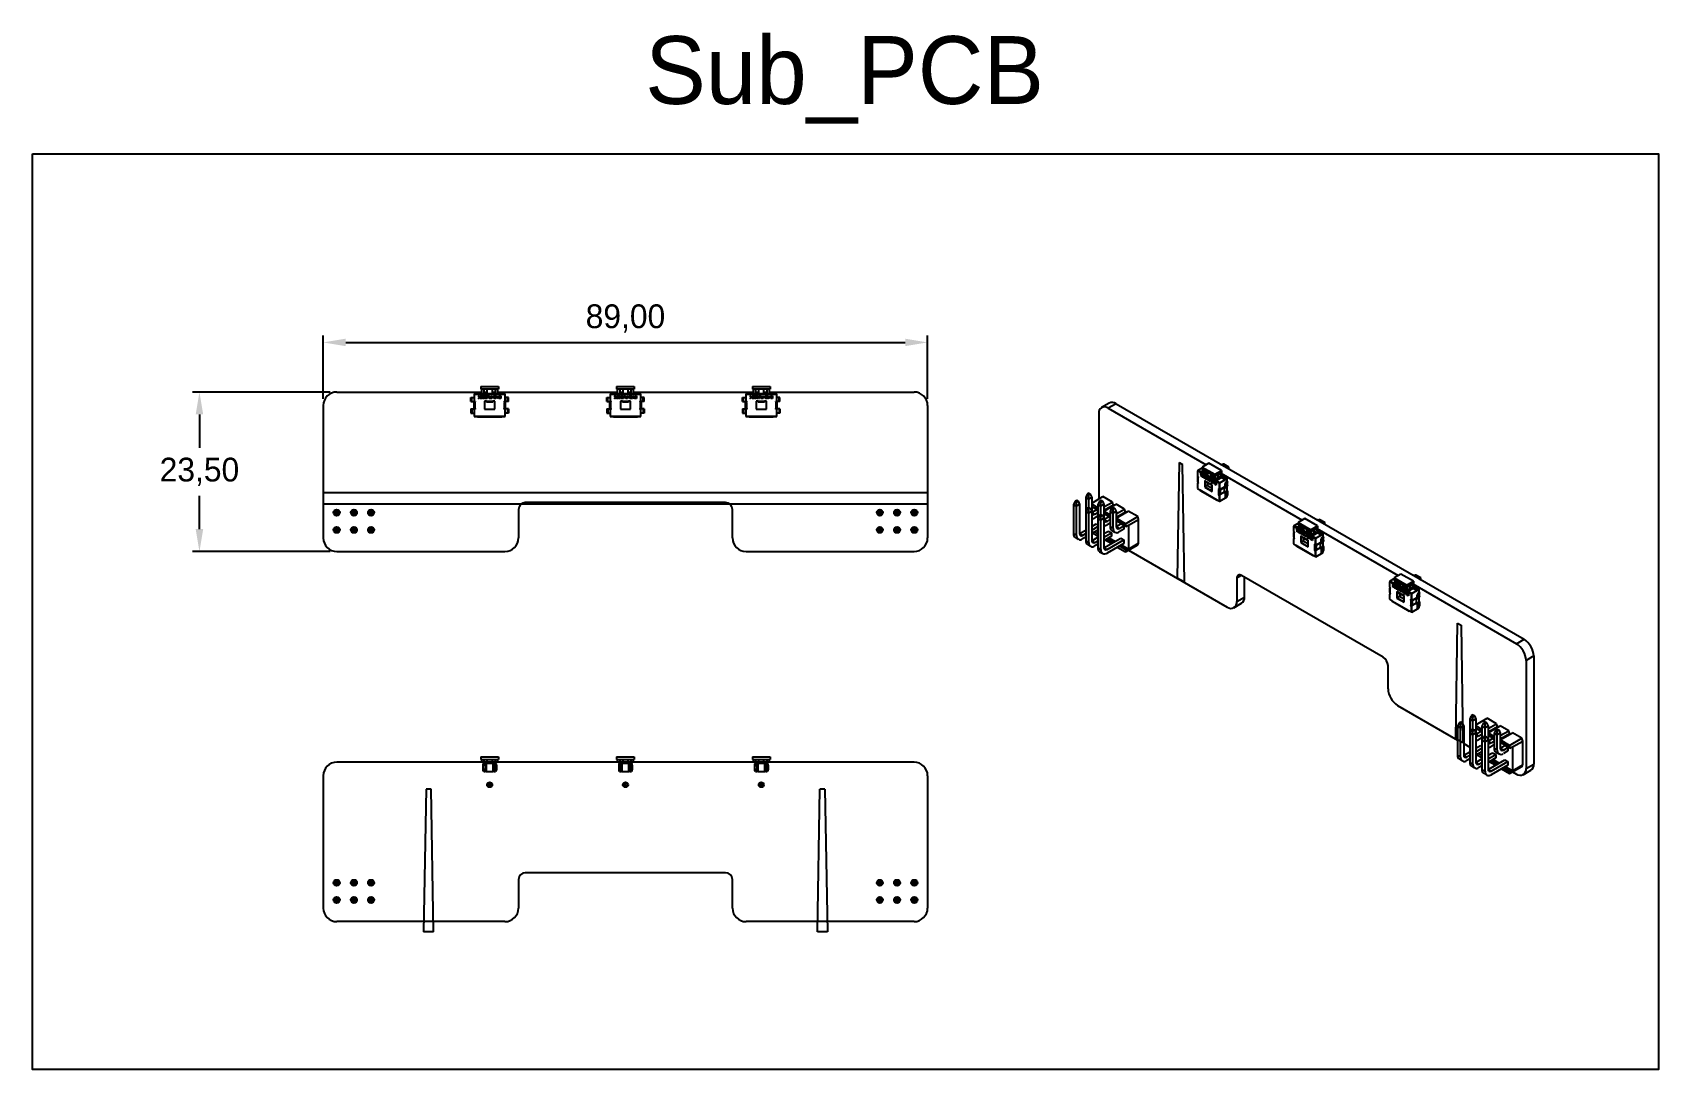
# Model space of a CAD drawing. Header units: millimetres. Extents: x -2 to 238, y 68 to 221.
import ezdxf

# ---------------------------------------------------------------- set-up
doc = ezdxf.new("R2010")
doc.units = ezdxf.units.MM
doc.header["$PDSIZE"] = -1
doc.linetypes.add('SLD-Solid', pattern=[0])
doc.styles.get("Standard").update_dxf_attribs({"font": 'GOTHIC.TTF'})
doc.dimstyles.new('ISO-25', dxfattribs={"dimtxt": 2.5, "dimasz": 2.5, "dimexe": 1.25, "dimexo": 0.625, "dimtad": 1, "dimtxsty": 'STANDARD', "dimcen": 2.5, "dimadec": 0, "dimazin": 0, "dimtfac": 1, "dimtmove": 0, "dimatfit": 3, "dimfxl": 1, "dimarcsym": 0})

msp = doc.modelspace()

# ---------------------------------------------------------------- texts
at = {"color": 2, "insert": (88.397, 220.547), "char_height": 10, "attachment_point": 1}
msp.add_mtext_dynamic_manual_height_columns('Sub_PCB', width=160.02499, gutter_width=17.5, heights=[0], dxfattribs=at)

# ---------------------------------------------------------------- blocks, each defined once
blk = doc.blocks.new('*D3')
at = {"color": 0, "lineweight": -2, "transparency": 16777216}
for p, q in [((40.99, 167.11), (40.99, 176.42)), ((44.29, 175.42), (126.69, 175.42)), ((129.99, 167.11), (129.99, 176.42))]:
    blk.add_line(p, q, dxfattribs=at)
at = {"color": 0, "transparency": 16777216}
for points in [[(44.29, 175.97), (44.29, 174.87), (40.99, 175.42)], [(126.69, 175.97), (126.69, 174.87), (129.99, 175.42)]]:
    blk.add_solid(points, dxfattribs=at)
at = {"layer": 'Defpoints', "color": 0, "transparency": 16777216}
for p in [(129.99, 175.42), (40.99, 166.11), (129.99, 166.11)]:
    blk.add_point(p, dxfattribs=at)
at = {"color": 0, "transparency": 16777216, "insert": (85.49, 178.95), "char_height": 3.5, "attachment_point": 5}
blk.add_mtext('89,00', dxfattribs=at)
blk = doc.blocks.new('*D4')
at = {"color": 0, "lineweight": -2, "transparency": 16777216}
for p, q in [((41.99, 168.11), (21.75, 168.11)), ((22.75, 164.81), (22.75, 159.88)), ((22.75, 147.91), (22.75, 152.84)), ((41.99, 144.61), (21.75, 144.61))]:
    blk.add_line(p, q, dxfattribs=at)
at = {"color": 0, "transparency": 16777216}
for points in [[(22.2, 164.81), (23.3, 164.81), (22.75, 168.11)], [(22.2, 147.91), (23.3, 147.91), (22.75, 144.61)]]:
    blk.add_solid(points, dxfattribs=at)
at = {"layer": 'Defpoints', "color": 0, "transparency": 16777216}
for p in [(42.99, 168.11), (22.75, 144.61), (42.99, 144.61)]:
    blk.add_point(p, dxfattribs=at)
at = {"color": 0, "transparency": 16777216, "insert": (22.75, 156.36), "char_height": 3.5, "attachment_point": 5}
blk.add_mtext('23,50', dxfattribs=at)

# ---------------------------------------------------------------- dimensions: what is measured, and where the dimension line sits
at = {"color": 2}
dim = msp.add_linear_dim(base=(129.992, 175.424), p1=(40.992, 166.112), p2=(129.992, 166.112), dimstyle='ISO-25', override={"dimtxt": 3.5, "dimasz": 3.302, "dimexe": 1, "dimexo": 1, "dimgap": 1.524, "dimtih": 1, "dimtoh": 1, "dimzin": 1, "dimadec": 2, "dimtzin": 1}, dxfattribs=at)
dim.commit()
dim.dimension.update_dxf_attribs({"geometry": '*D3', "text_midpoint": (85.492, 178.947)})
dim = msp.add_linear_dim(base=(22.753, 144.612), p1=(42.992, 168.112), p2=(42.992, 144.612), angle=90, dimstyle='ISO-25', override={"dimtxt": 3.5, "dimasz": 3.302, "dimexe": 1, "dimexo": 1, "dimgap": 1.524, "dimtih": 1, "dimtoh": 1, "dimzin": 1, "dimadec": 2, "dimtzin": 1}, dxfattribs=at)
dim.commit()
dim.dimension.update_dxf_attribs({"geometry": '*D4', "text_midpoint": (22.753, 156.362)})

# ---------------------------------------------------------------- linework, layer by layer
at = {"color": 7, "linetype": 'SLD-Solid', "lineweight": 25}
for p, q in [((42.992, 168.112), (64.292, 168.112)), ((63.222, 167.832), (63.222, 167.752)), ((63.982, 167.832), (63.222, 167.832)), ((63.222, 167.752), (63.222, 166.802)), ((63.982, 167.752), (63.222, 167.752)), ((63.482, 167.832), (63.482, 167.912)), ((63.982, 167.912), (63.482, 167.912)), ((63.982, 167.752), (63.982, 167.912)), ((63.982, 167.912), (64.282, 167.912)), ((64.282, 167.752), (63.982, 167.752)), ((64.192, 168.912), (66.792, 168.912)), ((64.192, 168.912), (64.192, 168.512)), ((66.792, 168.512), (64.192, 168.512)), ((64.282, 167.912), (64.282, 167.752)), ((66.702, 167.832), (64.282, 167.832)), ((66.702, 167.752), (64.282, 167.752)), ((64.292, 168.512), (64.292, 167.832)), ((64.692, 167.832), (64.692, 168.512)), ((64.692, 168.112), (65.092, 168.112)), ((65.092, 168.512), (65.092, 167.832)), ((65.892, 167.832), (65.892, 168.512)), ((65.892, 168.112), (66.292, 168.112)), ((66.292, 168.512), (66.292, 167.832)), ((66.692, 167.832), (66.692, 168.512)), ((66.692, 168.112), (84.292, 168.112)), ((66.702, 167.912), (67.002, 167.912)), ((66.702, 167.752), (66.702, 167.912)), ((67.002, 167.752), (66.702, 167.752)), ((66.792, 168.912), (66.792, 168.512)), ((67.002, 167.912), (67.002, 167.752)), ((67.002, 167.912), (67.502, 167.912)), ((67.762, 167.832), (67.002, 167.832)), ((67.762, 167.752), (67.002, 167.752)), ((67.502, 167.832), (67.502, 167.912)), ((67.762, 167.752), (67.762, 167.832)), ((67.762, 166.802), (67.762, 167.752)), ((83.982, 167.832), (83.222, 167.832)), ((83.222, 167.832), (83.222, 167.752)), ((83.222, 167.752), (83.222, 166.802)), ((83.982, 167.752), (83.222, 167.752)), ((83.482, 167.832), (83.482, 167.912)), ((83.982, 167.912), (83.482, 167.912)), ((83.982, 167.752), (83.982, 167.912)), ((83.982, 167.912), (84.282, 167.912)), ((84.282, 167.752), (83.982, 167.752)), ((84.192, 168.912), (86.792, 168.912)), ((84.192, 168.912), (84.192, 168.512)), ((86.792, 168.512), (84.192, 168.512)), ((84.282, 167.912), (84.282, 167.752)), ((86.702, 167.832), (84.282, 167.832)), ((86.702, 167.752), (84.282, 167.752)), ((84.292, 168.512), (84.292, 167.832)), ((84.692, 167.832), (84.692, 168.512)), ((84.692, 168.112), (85.092, 168.112)), ((85.092, 168.512), (85.092, 167.832)), ((85.892, 167.832), (85.892, 168.512)), ((85.892, 168.112), (86.292, 168.112)), ((86.292, 168.512), (86.292, 167.832)), ((86.692, 167.832), (86.692, 168.512)), ((86.692, 168.112), (104.292, 168.112)), ((86.702, 167.752), (86.702, 167.912)), ((86.702, 167.912), (87.002, 167.912)), ((87.002, 167.752), (86.702, 167.752)), ((86.792, 168.912), (86.792, 168.512)), ((87.002, 167.912), (87.002, 167.752)), ((87.002, 167.912), (87.502, 167.912)), ((87.762, 167.832), (87.002, 167.832)), ((87.762, 167.752), (87.002, 167.752)), ((87.502, 167.832), (87.502, 167.912)), ((87.762, 167.752), (87.762, 167.832)), ((87.762, 166.802), (87.762, 167.752)), ((103.982, 167.832), (103.222, 167.832)), ((103.222, 167.832), (103.222, 167.752)), ((103.222, 167.752), (103.222, 166.802)), ((103.982, 167.752), (103.222, 167.752)), ((103.482, 167.832), (103.482, 167.912)), ((103.982, 167.912), (103.482, 167.912)), ((103.982, 167.912), (104.282, 167.912)), ((103.982, 167.752), (103.982, 167.912)), ((104.282, 167.752), (103.982, 167.752)), ((104.192, 168.912), (106.792, 168.912)), ((104.192, 168.912), (104.192, 168.512)), ((106.792, 168.512), (104.192, 168.512)), ((104.282, 167.912), (104.282, 167.752)), ((106.702, 167.832), (104.282, 167.832)), ((106.702, 167.752), (104.282, 167.752)), ((104.292, 168.512), (104.292, 167.832)), ((104.692, 167.832), (104.692, 168.512)), ((104.692, 168.112), (105.092, 168.112)), ((105.092, 168.512), (105.092, 167.832)), ((105.892, 167.832), (105.892, 168.512)), ((105.892, 168.112), (106.292, 168.112)), ((106.292, 168.512), (106.292, 167.832)), ((106.692, 167.832), (106.692, 168.512)), ((106.692, 168.112), (127.992, 168.112)), ((106.702, 167.912), (107.002, 167.912)), ((106.702, 167.752), (106.702, 167.912)), ((107.002, 167.752), (106.702, 167.752)), ((106.792, 168.912), (106.792, 168.512)), ((107.002, 167.912), (107.002, 167.752)), ((107.002, 167.912), (107.502, 167.912)), ((107.762, 167.832), (107.002, 167.832)), ((107.762, 167.752), (107.002, 167.752)), ((107.502, 167.832), (107.502, 167.912)), ((107.762, 167.752), (107.762, 167.832)), ((107.762, 166.802), (107.762, 167.752)), ((40.992, 166.112), (40.992, 146.612)), ((62.74, 166.712), (62.74, 167.312)), ((62.74, 167.312), (62.87, 167.312)), ((62.74, 166.712), (62.87, 166.712)), ((62.74, 165.612), (62.74, 165.012)), ((62.74, 165.612), (62.87, 165.612)), ((62.87, 166.712), (62.87, 167.312)), ((62.87, 167.312), (63.222, 167.312)), ((62.87, 166.712), (63.222, 166.712)), ((62.87, 165.612), (62.87, 165.012)), ((62.87, 165.612), (63.222, 165.612)), ((63.142, 166.562), (63.142, 165.762)), ((63.142, 166.562), (63.262, 166.562)), ((63.262, 165.762), (63.142, 165.762)), ((63.222, 166.802), (63.222, 166.562)), ((63.262, 166.802), (63.222, 166.802)), ((63.222, 165.762), (63.222, 165.522)), ((63.222, 165.522), (63.222, 164.572)), ((63.222, 165.522), (63.262, 165.522)), ((63.302, 166.573), (63.302, 165.751)), ((63.342, 166.722), (63.342, 166.642)), ((63.342, 165.682), (63.342, 165.602)), ((63.805, 167.552), (63.853, 167.552)), ((64.017, 167.332), (63.805, 167.552)), ((63.821, 167.152), (64.017, 167.332)), ((63.872, 167.152), (63.821, 167.152)), ((63.853, 167.552), (64.039, 167.359)), ((64.039, 167.304), (63.872, 167.152)), ((64.039, 167.359), (64.039, 167.552)), ((64.039, 167.552), (64.074, 167.552)), ((64.039, 167.152), (64.039, 167.304)), ((64.074, 167.152), (64.039, 167.152)), ((64.074, 167.552), (64.074, 167.152)), ((64.146, 167.552), (64.418, 167.552)), ((64.146, 167.511), (64.146, 167.552)), ((64.332, 167.511), (64.146, 167.511)), ((64.232, 167.404), (64.332, 167.511)), ((64.418, 167.552), (64.263, 167.386)), ((64.367, 167.275), (64.403, 167.275)), ((65.042, 166.762), (64.742, 166.762)), ((64.742, 166.762), (64.742, 165.562)), ((64.742, 165.562), (66.242, 165.562)), ((64.976, 167.552), (65.1, 167.552)), ((65.064, 167.511), (65.018, 167.511)), ((65.1, 167.152), (65.019, 167.152)), ((65.036, 167.193), (65.064, 167.193)), ((65.042, 166.762), (65.942, 166.762)), ((65.042, 166.602), (65.042, 166.762)), ((65.942, 166.602), (65.042, 166.602)), ((65.064, 167.193), (65.064, 167.511)), ((65.1, 167.552), (65.1, 167.152)), ((65.203, 167.152), (65.203, 167.394)), ((65.239, 167.152), (65.203, 167.152)), ((65.239, 167.392), (65.239, 167.152)), ((65.423, 167.152), (65.423, 167.392)), ((65.459, 167.152), (65.423, 167.152)), ((65.459, 167.394), (65.459, 167.152)), ((65.678, 167.193), (65.751, 167.193)), ((65.751, 167.326), (65.681, 167.327)), ((65.787, 167.152), (65.709, 167.152)), ((65.723, 167.367), (65.751, 167.367)), ((65.751, 167.367), (65.751, 167.552)), ((65.751, 167.552), (65.787, 167.552)), ((65.751, 167.193), (65.751, 167.326)), ((65.787, 167.552), (65.787, 167.152)), ((65.854, 167.378), (65.854, 167.419)), ((65.854, 167.419), (66.008, 167.419)), ((66.008, 167.378), (65.854, 167.378)), ((66.242, 166.762), (65.942, 166.762)), ((65.942, 166.762), (65.942, 166.602)), ((66.008, 167.419), (66.008, 167.378)), ((66.059, 167.583), (66.104, 167.583)), ((66.121, 167.507), (66.059, 167.583)), ((66.104, 167.583), (66.148, 167.528)), ((66.218, 167.388), (66.145, 167.478)), ((66.173, 167.498), (66.263, 167.388)), ((66.263, 167.388), (66.218, 167.388)), ((66.242, 165.562), (66.242, 166.762)), ((66.526, 167.152), (66.695, 167.552)), ((66.564, 167.152), (66.526, 167.152)), ((66.698, 167.467), (66.564, 167.152)), ((66.695, 167.552), (66.7, 167.552)), ((66.831, 167.152), (66.698, 167.467)), ((66.7, 167.552), (66.869, 167.152)), ((66.869, 167.152), (66.831, 167.152)), ((66.91, 167.511), (66.91, 167.552)), ((66.91, 167.552), (67.136, 167.552)), ((67.1, 167.511), (66.91, 167.511)), ((66.91, 167.357), (67.1, 167.357)), ((66.91, 167.316), (66.91, 167.357)), ((67.1, 167.316), (66.91, 167.316)), ((66.91, 167.193), (67.1, 167.193)), ((66.91, 167.152), (66.91, 167.193)), ((67.136, 167.152), (66.91, 167.152)), ((67.1, 167.357), (67.1, 167.511)), ((67.1, 167.193), (67.1, 167.316)), ((67.136, 167.552), (67.136, 167.152)), ((67.642, 166.642), (67.642, 166.722)), ((67.642, 165.602), (67.642, 165.682)), ((67.682, 165.751), (67.682, 166.573)), ((67.762, 166.802), (67.722, 166.802)), ((67.722, 166.562), (67.842, 166.562)), ((67.842, 165.762), (67.722, 165.762)), ((67.722, 165.522), (67.762, 165.522)), ((68.115, 167.312), (67.762, 167.312)), ((67.762, 166.562), (67.762, 166.802)), ((68.115, 166.712), (67.762, 166.712)), ((67.762, 165.522), (67.762, 165.762)), ((68.115, 165.612), (67.762, 165.612)), ((67.762, 164.572), (67.762, 165.522)), ((67.842, 165.762), (67.842, 166.562)), ((68.115, 166.712), (68.115, 167.312)), ((68.245, 167.312), (68.115, 167.312)), ((68.245, 166.712), (68.115, 166.712)), ((68.115, 165.612), (68.115, 165.012)), ((68.245, 165.612), (68.115, 165.612)), ((68.245, 166.712), (68.245, 167.312)), ((68.245, 165.612), (68.245, 165.012)), ((82.74, 166.712), (82.74, 167.312)), ((82.74, 167.312), (82.87, 167.312)), ((82.74, 166.712), (82.87, 166.712)), ((82.74, 165.612), (82.74, 165.012)), ((82.74, 165.612), (82.87, 165.612)), ((82.87, 166.712), (82.87, 167.312)), ((82.87, 167.312), (83.222, 167.312)), ((82.87, 166.712), (83.222, 166.712)), ((82.87, 165.612), (82.87, 165.012)), ((82.87, 165.612), (83.222, 165.612)), ((83.142, 166.562), (83.142, 165.762)), ((83.142, 166.562), (83.262, 166.562)), ((83.262, 165.762), (83.142, 165.762)), ((83.222, 166.802), (83.222, 166.562)), ((83.262, 166.802), (83.222, 166.802)), ((83.222, 165.762), (83.222, 165.522)), ((83.222, 165.522), (83.222, 164.572)), ((83.222, 165.522), (83.262, 165.522)), ((83.302, 166.573), (83.302, 165.751)), ((83.342, 166.722), (83.342, 166.642)), ((83.342, 165.682), (83.342, 165.602)), ((83.805, 167.552), (83.853, 167.552)), ((84.017, 167.332), (83.805, 167.552)), ((83.821, 167.152), (84.017, 167.332)), ((83.872, 167.152), (83.821, 167.152)), ((83.853, 167.552), (84.039, 167.359)), ((84.039, 167.304), (83.872, 167.152)), ((84.039, 167.359), (84.039, 167.552)), ((84.039, 167.552), (84.074, 167.552)), ((84.039, 167.152), (84.039, 167.304)), ((84.074, 167.152), (84.039, 167.152)), ((84.074, 167.552), (84.074, 167.152)), ((84.146, 167.552), (84.418, 167.552)), ((84.146, 167.511), (84.146, 167.552)), ((84.332, 167.511), (84.146, 167.511)), ((84.232, 167.404), (84.332, 167.511)), ((84.418, 167.552), (84.263, 167.386)), ((84.367, 167.275), (84.403, 167.275)), ((85.042, 166.762), (84.742, 166.762)), ((84.742, 166.762), (84.742, 165.562)), ((84.742, 165.562), (86.242, 165.562)), ((84.976, 167.552), (85.1, 167.552)), ((85.064, 167.511), (85.018, 167.511)), ((85.1, 167.152), (85.019, 167.152)), ((85.036, 167.193), (85.064, 167.193)), ((85.042, 166.762), (85.942, 166.762)), ((85.042, 166.602), (85.042, 166.762)), ((85.942, 166.602), (85.042, 166.602)), ((85.064, 167.193), (85.064, 167.511)), ((85.1, 167.552), (85.1, 167.152)), ((85.203, 167.152), (85.203, 167.394)), ((85.239, 167.152), (85.203, 167.152)), ((85.239, 167.392), (85.239, 167.152)), ((85.423, 167.152), (85.423, 167.392)), ((85.459, 167.152), (85.423, 167.152)), ((85.459, 167.394), (85.459, 167.152)), ((85.678, 167.193), (85.751, 167.193)), ((85.751, 167.326), (85.681, 167.327)), ((85.787, 167.152), (85.709, 167.152)), ((85.723, 167.367), (85.751, 167.367)), ((85.751, 167.367), (85.751, 167.552)), ((85.751, 167.552), (85.787, 167.552)), ((85.751, 167.193), (85.751, 167.326)), ((85.787, 167.552), (85.787, 167.152)), ((85.854, 167.378), (85.854, 167.419)), ((85.854, 167.419), (86.008, 167.419)), ((86.008, 167.378), (85.854, 167.378)), ((86.242, 166.762), (85.942, 166.762)), ((85.942, 166.762), (85.942, 166.602)), ((86.008, 167.419), (86.008, 167.378)), ((86.059, 167.583), (86.104, 167.583)), ((86.121, 167.507), (86.059, 167.583)), ((86.104, 167.583), (86.148, 167.528)), ((86.218, 167.388), (86.145, 167.478)), ((86.173, 167.498), (86.263, 167.388)), ((86.263, 167.388), (86.218, 167.388)), ((86.242, 165.562), (86.242, 166.762)), ((86.526, 167.152), (86.695, 167.552)), ((86.564, 167.152), (86.526, 167.152)), ((86.698, 167.467), (86.564, 167.152)), ((86.695, 167.552), (86.7, 167.552)), ((86.831, 167.152), (86.698, 167.467)), ((86.7, 167.552), (86.869, 167.152)), ((86.869, 167.152), (86.831, 167.152)), ((86.91, 167.511), (86.91, 167.552)), ((86.91, 167.552), (87.136, 167.552)), ((87.1, 167.511), (86.91, 167.511)), ((86.91, 167.357), (87.1, 167.357)), ((86.91, 167.316), (86.91, 167.357)), ((87.1, 167.316), (86.91, 167.316)), ((86.91, 167.193), (87.1, 167.193)), ((86.91, 167.152), (86.91, 167.193)), ((87.136, 167.152), (86.91, 167.152)), ((87.1, 167.357), (87.1, 167.511)), ((87.1, 167.193), (87.1, 167.316)), ((87.136, 167.552), (87.136, 167.152)), ((87.642, 166.642), (87.642, 166.722)), ((87.642, 165.602), (87.642, 165.682)), ((87.682, 165.751), (87.682, 166.573)), ((87.762, 166.802), (87.722, 166.802)), ((87.722, 166.562), (87.842, 166.562)), ((87.842, 165.762), (87.722, 165.762)), ((87.722, 165.522), (87.762, 165.522)), ((88.115, 167.312), (87.762, 167.312)), ((87.762, 166.562), (87.762, 166.802)), ((88.115, 166.712), (87.762, 166.712)), ((87.762, 165.522), (87.762, 165.762)), ((88.115, 165.612), (87.762, 165.612)), ((87.762, 164.572), (87.762, 165.522)), ((87.842, 165.762), (87.842, 166.562)), ((88.115, 166.712), (88.115, 167.312)), ((88.245, 167.312), (88.115, 167.312)), ((88.245, 166.712), (88.115, 166.712)), ((88.115, 165.612), (88.115, 165.012)), ((88.245, 165.612), (88.115, 165.612)), ((88.245, 166.712), (88.245, 167.312)), ((88.245, 165.612), (88.245, 165.012)), ((102.74, 166.712), (102.74, 167.312)), ((102.74, 167.312), (102.87, 167.312)), ((102.74, 166.712), (102.87, 166.712)), ((102.74, 165.612), (102.74, 165.012)), ((102.74, 165.612), (102.87, 165.612)), ((102.87, 166.712), (102.87, 167.312)), ((102.87, 167.312), (103.222, 167.312)), ((102.87, 166.712), (103.222, 166.712)), ((102.87, 165.612), (102.87, 165.012)), ((102.87, 165.612), (103.222, 165.612)), ((103.142, 166.562), (103.142, 165.762)), ((103.142, 166.562), (103.262, 166.562)), ((103.262, 165.762), (103.142, 165.762)), ((103.222, 166.802), (103.222, 166.562)), ((103.262, 166.802), (103.222, 166.802)), ((103.222, 165.762), (103.222, 165.522)), ((103.222, 165.522), (103.222, 164.572)), ((103.222, 165.522), (103.262, 165.522)), ((103.302, 166.573), (103.302, 165.751)), ((103.342, 166.722), (103.342, 166.642)), ((103.342, 165.682), (103.342, 165.602)), ((103.805, 167.552), (103.853, 167.552)), ((104.017, 167.332), (103.805, 167.552)), ((103.821, 167.152), (104.017, 167.332)), ((103.872, 167.152), (103.821, 167.152)), ((103.853, 167.552), (104.039, 167.359)), ((104.039, 167.304), (103.872, 167.152)), ((104.039, 167.359), (104.039, 167.552)), ((104.039, 167.552), (104.074, 167.552)), ((104.039, 167.152), (104.039, 167.304)), ((104.074, 167.152), (104.039, 167.152)), ((104.074, 167.552), (104.074, 167.152)), ((104.146, 167.552), (104.418, 167.552)), ((104.146, 167.511), (104.146, 167.552)), ((104.332, 167.511), (104.146, 167.511)), ((104.232, 167.404), (104.332, 167.511)), ((104.418, 167.552), (104.263, 167.386)), ((104.367, 167.275), (104.403, 167.275)), ((105.042, 166.762), (104.742, 166.762)), ((104.742, 166.762), (104.742, 165.562)), ((104.742, 165.562), (106.242, 165.562)), ((104.976, 167.552), (105.1, 167.552)), ((105.064, 167.511), (105.018, 167.511)), ((105.1, 167.152), (105.019, 167.152)), ((105.036, 167.193), (105.064, 167.193)), ((105.042, 166.762), (105.942, 166.762)), ((105.042, 166.602), (105.042, 166.762)), ((105.942, 166.602), (105.042, 166.602)), ((105.064, 167.193), (105.064, 167.511)), ((105.1, 167.552), (105.1, 167.152)), ((105.203, 167.152), (105.203, 167.394)), ((105.239, 167.152), (105.203, 167.152)), ((105.239, 167.392), (105.239, 167.152)), ((105.423, 167.152), (105.423, 167.392)), ((105.459, 167.152), (105.423, 167.152)), ((105.459, 167.394), (105.459, 167.152)), ((105.678, 167.193), (105.751, 167.193)), ((105.751, 167.326), (105.681, 167.327)), ((105.787, 167.152), (105.709, 167.152)), ((105.723, 167.367), (105.751, 167.367)), ((105.751, 167.367), (105.751, 167.552)), ((105.751, 167.552), (105.787, 167.552)), ((105.751, 167.193), (105.751, 167.326)), ((105.787, 167.552), (105.787, 167.152)), ((105.854, 167.378), (105.854, 167.419)), ((105.854, 167.419), (106.008, 167.419)), ((106.008, 167.378), (105.854, 167.378)), ((106.242, 166.762), (105.942, 166.762)), ((105.942, 166.762), (105.942, 166.602)), ((106.008, 167.419), (106.008, 167.378)), ((106.059, 167.583), (106.104, 167.583)), ((106.121, 167.507), (106.059, 167.583)), ((106.104, 167.583), (106.148, 167.528)), ((106.218, 167.388), (106.145, 167.478)), ((106.173, 167.498), (106.263, 167.388)), ((106.263, 167.388), (106.218, 167.388)), ((106.242, 165.562), (106.242, 166.762)), ((106.526, 167.152), (106.695, 167.552)), ((106.564, 167.152), (106.526, 167.152)), ((106.698, 167.467), (106.564, 167.152)), ((106.695, 167.552), (106.7, 167.552)), ((106.831, 167.152), (106.698, 167.467)), ((106.7, 167.552), (106.869, 167.152)), ((106.869, 167.152), (106.831, 167.152)), ((106.91, 167.511), (106.91, 167.552)), ((106.91, 167.552), (107.136, 167.552)), ((107.1, 167.511), (106.91, 167.511)), ((106.91, 167.357), (107.1, 167.357)), ((106.91, 167.316), (106.91, 167.357)), ((107.1, 167.316), (106.91, 167.316)), ((106.91, 167.193), (107.1, 167.193)), ((106.91, 167.152), (106.91, 167.193)), ((107.136, 167.152), (106.91, 167.152)), ((107.1, 167.357), (107.1, 167.511)), ((107.1, 167.193), (107.1, 167.316)), ((107.136, 167.552), (107.136, 167.152)), ((107.642, 166.642), (107.642, 166.722)), ((107.642, 165.602), (107.642, 165.682)), ((107.682, 165.751), (107.682, 166.573)), ((107.762, 166.802), (107.722, 166.802)), ((107.722, 166.562), (107.842, 166.562)), ((107.842, 165.762), (107.722, 165.762)), ((107.722, 165.522), (107.762, 165.522)), ((108.115, 167.312), (107.762, 167.312)), ((107.762, 166.562), (107.762, 166.802)), ((108.115, 166.712), (107.762, 166.712)), ((107.762, 165.522), (107.762, 165.762)), ((108.115, 165.612), (107.762, 165.612)), ((107.762, 164.572), (107.762, 165.522)), ((107.842, 165.762), (107.842, 166.562)), ((108.115, 166.712), (108.115, 167.312)), ((108.245, 167.312), (108.115, 167.312)), ((108.245, 166.712), (108.115, 166.712)), ((108.115, 165.612), (108.115, 165.012)), ((108.245, 165.612), (108.115, 165.612)), ((108.245, 166.712), (108.245, 167.312)), ((108.245, 165.612), (108.245, 165.012)), ((129.992, 166.112), (129.992, 146.612)), ((156.734, 166.473), (155.602, 165.82)), ((157.734, 166.374), (156.602, 165.721)), ((156.602, 165.721), (171.027, 157.394)), ((157.734, 166.374), (217.838, 131.677)), ((62.74, 165.012), (62.87, 165.012)), ((62.87, 165.012), (63.222, 165.012)), ((63.222, 164.572), (63.222, 164.492)), ((63.222, 164.572), (63.722, 164.572)), ((63.222, 164.492), (63.722, 164.492)), ((63.722, 164.572), (67.262, 164.572)), ((63.722, 164.412), (63.722, 164.572)), ((67.262, 164.412), (63.722, 164.412)), ((67.262, 164.572), (67.762, 164.572)), ((67.262, 164.572), (67.262, 164.412)), ((67.262, 164.492), (67.762, 164.492)), ((68.115, 165.012), (67.762, 165.012)), ((67.762, 164.492), (67.762, 164.572)), ((68.245, 165.012), (68.115, 165.012)), ((82.74, 165.012), (82.87, 165.012)), ((82.87, 165.012), (83.222, 165.012)), ((83.222, 164.572), (83.222, 164.492)), ((83.222, 164.572), (83.722, 164.572)), ((83.222, 164.492), (83.722, 164.492)), ((83.722, 164.572), (87.262, 164.572)), ((83.722, 164.412), (83.722, 164.572)), ((87.262, 164.412), (83.722, 164.412)), ((87.262, 164.572), (87.762, 164.572)), ((87.262, 164.572), (87.262, 164.412)), ((87.262, 164.492), (87.762, 164.492)), ((88.115, 165.012), (87.762, 165.012)), ((87.762, 164.492), (87.762, 164.572)), ((88.245, 165.012), (88.115, 165.012)), ((102.74, 165.012), (102.87, 165.012)), ((102.87, 165.012), (103.222, 165.012)), ((103.222, 164.572), (103.222, 164.492)), ((103.222, 164.572), (103.722, 164.572)), ((103.222, 164.492), (103.722, 164.492)), ((103.722, 164.572), (107.262, 164.572)), ((103.722, 164.412), (103.722, 164.572)), ((107.262, 164.412), (103.722, 164.412)), ((107.262, 164.572), (107.762, 164.572)), ((107.262, 164.572), (107.262, 164.412)), ((107.262, 164.492), (107.762, 164.492)), ((108.115, 165.012), (107.762, 165.012)), ((107.762, 164.492), (107.762, 164.572)), ((108.245, 165.012), (108.115, 165.012)), ((155.188, 164.904), (155.188, 152.349)), ((169.797, 156.528), (169.74, 156.496)), ((169.74, 156.496), (169.74, 155.72)), ((170.278, 156.185), (169.74, 156.496)), ((169.769, 155.704), (169.74, 155.72)), ((169.797, 156.594), (170.426, 156.957)), ((170.311, 156.297), (169.797, 156.594)), ((169.797, 156.594), (169.797, 156.528)), ((170.288, 156.245), (169.797, 156.528)), ((169.797, 155.679), (169.797, 155.557)), ((170.152, 156.094), (170.186, 156.075)), ((170.302, 155.828), (170.152, 156.094)), ((170.163, 155.762), (170.302, 155.828)), ((170.2, 155.741), (170.163, 155.762)), ((170.309, 155.832), (170.166, 156.086)), ((170.207, 155.745), (170.171, 155.765)), ((170.186, 156.075), (170.317, 155.842)), ((170.317, 155.797), (170.2, 155.741)), ((170.207, 155.745), (170.2, 155.741)), ((170.325, 155.801), (170.207, 155.745)), ((170.49, 156.063), (170.278, 156.185)), ((170.309, 155.832), (170.302, 155.828)), ((170.317, 155.842), (170.317, 155.999)), ((170.317, 155.999), (170.343, 155.985)), ((170.325, 155.846), (170.317, 155.842)), ((170.325, 155.801), (170.317, 155.797)), ((170.317, 155.673), (170.317, 155.797)), ((170.325, 155.677), (170.317, 155.673)), ((170.343, 155.658), (170.317, 155.673)), ((170.325, 155.846), (170.325, 155.995)), ((170.325, 155.677), (170.325, 155.801)), ((170.343, 155.666), (170.325, 155.677)), ((170.343, 155.985), (170.343, 155.658)), ((170.631, 156.52), (170.391, 156.381)), ((170.391, 156.381), (170.603, 156.259)), ((170.394, 155.955), (170.586, 155.844)), ((170.394, 155.922), (170.394, 155.955)), ((170.401, 155.926), (170.394, 155.922)), ((170.525, 155.846), (170.394, 155.922)), ((170.404, 155.719), (170.397, 155.715)), ((170.401, 155.926), (170.401, 155.951)), ((170.532, 155.85), (170.401, 155.926)), ((171.416, 157.618), (170.426, 157.047)), ((170.426, 157.047), (172.265, 155.986)), ((170.426, 157.047), (170.426, 156.72)), ((172.265, 155.659), (170.426, 156.72)), ((170.454, 155.799), (170.525, 155.846)), ((170.462, 155.803), (170.454, 155.799)), ((170.462, 155.803), (170.532, 155.85)), ((170.586, 155.844), (170.476, 155.772)), ((170.546, 156.096), (170.49, 156.063)), ((172.201, 155.075), (170.49, 156.063)), ((170.532, 155.85), (170.525, 155.846)), ((172.234, 155.187), (170.546, 156.161)), ((172.211, 155.135), (170.546, 156.096)), ((170.603, 156.259), (170.631, 156.275)), ((170.603, 156.194), (170.603, 156.259)), ((170.603, 156.194), (170.631, 156.21)), ((170.618, 155.671), (170.611, 155.666)), ((170.631, 156.602), (170.631, 156.202)), ((170.631, 156.202), (170.914, 156.038)), ((170.673, 155.757), (170.665, 155.752)), ((170.715, 155.753), (170.708, 155.749)), ((170.914, 156.038), (170.914, 156.439)), ((171.197, 156.202), (170.914, 156.038)), ((171.197, 156.275), (171.197, 155.875)), ((171.197, 155.875), (171.763, 155.549)), ((173.255, 156.557), (171.416, 157.618)), ((171.763, 155.549), (171.763, 155.949)), ((172.045, 155.712), (171.763, 155.549)), ((172.045, 155.785), (172.045, 155.385)), ((172.265, 155.986), (173.255, 156.557)), ((173.255, 156.23), (172.265, 155.659)), ((172.265, 155.986), (172.265, 155.659)), ((172.314, 155.271), (173.191, 155.777)), ((172.328, 155.279), (172.328, 155.696)), ((172.746, 155.937), (172.746, 155.52)), ((174.117, 155.381), (172.951, 156.055)), ((173.131, 157.486), (173.132, 157.486)), ((173.132, 157.486), (173.238, 157.425)), ((173.149, 156.169), (185.169, 149.23)), ((173.191, 155.777), (173.757, 155.451)), ((173.238, 157.425), (173.238, 157.425)), ((173.291, 157.394), (173.238, 157.425)), ((173.255, 156.557), (173.255, 156.23)), ((173.291, 157.394), (173.469, 157.468)), ((174.327, 157.041), (173.598, 157.462)), ((174.337, 156.967), (174.21, 156.863)), ((174.263, 156.833), (174.21, 156.863)), ((174.263, 156.833), (174.264, 156.833)), ((174.264, 156.833), (174.37, 156.772)), ((174.356, 156.78), (174.356, 157)), ((174.368, 156.771), (174.37, 156.772)), ((169.797, 154.707), (169.74, 154.675)), ((169.74, 154.675), (169.74, 153.899)), ((169.74, 154.675), (169.769, 154.658)), ((169.74, 153.899), (170.094, 153.695)), ((169.75, 155.557), (169.75, 154.903)), ((169.769, 154.658), (169.825, 154.691)), ((169.797, 155.5), (169.797, 154.829)), ((169.797, 154.829), (169.797, 154.707)), ((169.797, 154.707), (169.825, 154.691)), ((169.825, 155.606), (169.825, 155.54)), ((169.825, 154.756), (169.825, 154.691)), ((170.094, 153.695), (172.597, 152.25)), ((170.127, 153.622), (172.63, 152.177)), ((170.49, 155.573), (170.483, 155.569)), ((170.529, 155.595), (170.538, 155.601)), ((170.55, 155.639), (170.575, 155.624)), ((170.716, 155.442), (170.709, 155.438)), ((170.785, 155.574), (170.778, 155.57)), ((171.027, 154.944), (170.815, 155.067)), ((170.815, 155.067), (170.815, 154.087)), ((170.872, 154.12), (170.815, 154.087)), ((170.815, 154.087), (171.876, 153.475)), ((170.843, 155.545), (170.836, 155.541)), ((170.872, 155.034), (170.872, 154.12)), ((171.225, 154.324), (170.872, 154.12)), ((170.872, 154.12), (171.876, 153.54)), ((170.928, 155.34), (170.921, 155.336)), ((170.936, 155.608), (170.929, 155.604)), ((170.98, 155.616), (171.068, 155.566)), ((171.017, 155.57), (171.01, 155.566)), ((171.043, 155.547), (171.01, 155.566)), ((171.018, 155.276), (171.011, 155.272)), ((171.068, 155.239), (171.011, 155.272)), ((171.05, 155.551), (171.017, 155.57)), ((171.068, 155.247), (171.018, 155.276)), ((171.023, 155.299), (171.043, 155.287)), ((171.027, 154.944), (171.664, 154.577)), ((171.05, 155.551), (171.043, 155.547)), ((171.043, 155.287), (171.043, 155.547)), ((171.05, 155.291), (171.043, 155.287)), ((171.05, 155.291), (171.05, 155.551)), ((171.06, 154.871), (171.697, 154.504)), ((171.068, 155.566), (171.068, 155.239)), ((171.148, 155.399), (171.141, 155.395)), ((171.141, 155.197), (171.141, 155.395)), ((171.148, 155.201), (171.141, 155.197)), ((171.166, 155.183), (171.141, 155.197)), ((171.148, 155.201), (171.148, 155.399)), ((171.166, 155.191), (171.148, 155.201)), ((171.166, 155.378), (171.166, 155.183)), ((171.193, 155.457), (171.184, 155.452)), ((171.225, 154.776), (171.225, 154.324)), ((171.225, 154.324), (171.876, 153.948)), ((171.237, 155.451), (171.23, 155.447)), ((171.302, 155.351), (171.295, 155.347)), ((171.304, 155.307), (171.297, 155.303)), ((171.297, 155.107), (171.297, 155.303)), ((171.304, 155.111), (171.297, 155.107)), ((171.322, 155.093), (171.297, 155.107)), ((171.304, 155.111), (171.304, 155.307)), ((171.322, 155.101), (171.304, 155.111)), ((171.322, 155.29), (171.322, 155.093)), ((171.387, 155.151), (171.38, 155.147)), ((171.427, 155.167), (171.418, 155.162)), ((171.441, 155.037), (171.434, 155.033)), ((171.477, 155.037), (171.529, 155.007)), ((171.486, 155.149), (171.479, 155.145)), ((171.529, 155.116), (171.479, 155.145)), ((171.536, 155.12), (171.486, 155.149)), ((171.506, 154.995), (171.498, 154.991)), ((171.554, 154.959), (171.498, 154.991)), ((171.554, 154.967), (171.506, 154.995)), ((171.508, 155.161), (171.529, 155.149)), ((171.529, 155.149), (171.529, 155.3)), ((171.529, 155.3), (171.554, 155.285)), ((171.536, 155.153), (171.529, 155.149)), ((171.536, 155.12), (171.529, 155.116)), ((171.529, 155.007), (171.529, 155.116)), ((171.536, 155.011), (171.529, 155.007)), ((171.536, 155.153), (171.536, 155.296)), ((171.536, 155.011), (171.536, 155.12)), ((171.554, 155.285), (171.554, 154.959)), ((171.601, 155.116), (171.601, 155.149)), ((171.601, 155.149), (171.71, 155.086)), ((171.608, 155.12), (171.601, 155.116)), ((171.71, 155.053), (171.601, 155.116)), ((171.608, 155.12), (171.608, 155.145)), ((171.71, 155.061), (171.608, 155.12)), ((171.876, 154.455), (171.664, 154.577)), ((171.71, 155.086), (171.71, 155.053)), ((171.75, 155.018), (171.743, 155.014)), ((171.746, 155.2), (171.778, 155.181)), ((171.79, 155.113), (171.746, 155.2)), ((171.797, 155.117), (171.759, 155.192)), ((171.777, 154.512), (171.777, 154.512)), ((171.778, 155.181), (171.809, 155.119)), ((171.797, 155.117), (171.79, 155.113)), ((171.814, 155.083), (171.807, 155.079)), ((171.859, 154.976), (171.807, 155.079)), ((171.866, 154.98), (171.814, 155.083)), ((171.834, 155.088), (171.827, 155.084)), ((171.827, 155.084), (171.89, 154.957)), ((171.866, 154.98), (171.859, 154.976)), ((171.89, 154.957), (171.859, 154.976)), ((171.884, 154.969), (171.866, 154.98)), ((171.876, 153.475), (171.876, 154.455)), ((171.897, 155.071), (171.89, 155.066)), ((171.899, 154.76), (171.891, 154.756)), ((172.022, 154.862), (172.014, 154.857)), ((172.045, 155.385), (172.283, 155.248)), ((172.076, 154.657), (172.196, 154.915)), ((172.083, 154.661), (172.076, 154.657)), ((172.103, 154.642), (172.076, 154.657)), ((172.083, 154.661), (172.2, 154.912)), ((172.106, 154.648), (172.083, 154.661)), ((172.198, 154.845), (172.103, 154.642)), ((172.196, 154.915), (172.199, 154.913)), ((172.205, 154.849), (172.198, 154.845)), ((172.292, 154.533), (172.198, 154.845)), ((172.199, 154.913), (172.319, 154.517)), ((172.413, 154.953), (172.201, 155.075)), ((172.299, 154.537), (172.205, 154.849)), ((172.299, 154.537), (172.292, 154.533)), ((172.319, 154.517), (172.292, 154.533)), ((172.316, 154.527), (172.299, 154.537)), ((172.314, 155.271), (172.526, 155.149)), ((172.348, 154.793), (172.348, 154.827)), ((172.348, 154.827), (172.508, 154.735)), ((172.355, 154.797), (172.348, 154.793)), ((172.482, 154.716), (172.348, 154.793)), ((172.348, 154.668), (172.482, 154.59)), ((172.348, 154.634), (172.348, 154.668)), ((172.355, 154.638), (172.348, 154.634)), ((172.482, 154.557), (172.348, 154.634)), ((172.348, 154.534), (172.482, 154.456)), ((172.348, 154.5), (172.348, 154.534)), ((172.355, 154.504), (172.348, 154.5)), ((172.508, 154.408), (172.348, 154.5)), ((172.355, 154.797), (172.355, 154.823)), ((172.489, 154.72), (172.355, 154.797)), ((172.355, 154.638), (172.355, 154.664)), ((172.489, 154.561), (172.355, 154.638)), ((172.355, 154.504), (172.355, 154.53)), ((172.508, 154.416), (172.355, 154.504)), ((172.47, 154.985), (172.413, 154.953)), ((172.951, 154.642), (172.413, 154.953)), ((173.007, 154.74), (172.47, 155.051)), ((173.007, 154.675), (172.47, 154.985)), ((172.489, 154.72), (172.482, 154.716)), ((172.482, 154.59), (172.482, 154.716)), ((172.489, 154.594), (172.482, 154.59)), ((172.489, 154.561), (172.482, 154.557)), ((172.482, 154.456), (172.482, 154.557)), ((172.489, 154.46), (172.482, 154.456)), ((172.489, 154.594), (172.489, 154.72)), ((172.489, 154.46), (172.489, 154.561)), ((172.508, 154.735), (172.508, 154.408)), ((173.262, 155.573), (172.526, 155.149)), ((173.262, 155.508), (172.526, 155.083)), ((172.526, 155.083), (172.526, 155.149)), ((172.922, 153.883), (172.866, 153.85)), ((172.866, 153.785), (172.866, 153.85)), ((172.866, 153.785), (172.922, 153.818)), ((172.894, 153.041), (172.894, 153.712)), ((172.951, 153.867), (172.922, 153.883)), ((172.922, 153.818), (172.922, 153.883)), ((172.986, 153.724), (172.926, 153.689)), ((173.007, 154.675), (172.951, 154.642)), ((172.951, 153.867), (172.951, 154.642)), ((173.007, 153.899), (172.951, 153.867)), ((173.007, 154.74), (174.117, 155.381)), ((173.007, 153.703), (173.007, 154.74)), ((173.007, 153.899), (173.007, 154.675)), ((173.658, 154.079), (173.064, 153.736)), ((173.064, 153.736), (173.12, 153.703)), ((173.714, 154.046), (173.12, 153.703)), ((173.12, 153.05), (173.12, 153.703)), ((173.12, 153.05), (173.714, 153.393)), ((173.262, 155.573), (173.615, 155.369)), ((173.262, 155.508), (173.262, 155.573)), ((173.262, 155.508), (173.615, 155.304)), ((173.615, 155.369), (173.757, 155.451)), ((173.615, 155.304), (173.757, 155.385)), ((173.615, 155.304), (173.615, 155.369)), ((173.714, 154.046), (173.658, 154.079)), ((173.714, 153.393), (173.714, 154.046)), ((173.757, 155.385), (173.757, 155.451)), ((173.793, 154.482), (173.976, 154.875)), ((173.793, 153.992), (173.793, 154.482)), ((173.938, 154.459), (173.793, 154.482)), ((173.938, 153.969), (173.793, 153.992)), ((173.793, 153.093), (173.976, 153.487)), ((174.146, 154.907), (173.938, 154.459)), ((173.938, 153.969), (173.938, 154.459)), ((174.146, 154.417), (173.938, 153.969)), ((174.146, 153.519), (173.938, 153.071)), ((173.976, 154.875), (174.11, 154.953)), ((173.976, 153.487), (174.11, 153.564)), ((174.11, 154.961), (174.117, 154.965)), ((174.11, 154.961), (174.11, 154.953)), ((174.11, 154.961), (174.125, 154.952)), ((174.11, 153.573), (174.117, 153.577)), ((174.11, 153.573), (174.11, 153.564)), ((174.11, 153.573), (174.125, 153.564)), ((174.117, 154.965), (174.117, 155.381)), ((174.117, 153.577), (174.117, 154.355)), ((174.146, 154.417), (174.146, 154.907)), ((174.146, 153.519), (174.146, 153.029)), ((174.149, 154.429), (174.149, 154.919)), ((174.149, 153.041), (174.149, 153.531)), ((100.242, 151.812), (70.742, 151.812)), ((151.697, 152.028), (151.472, 151.544)), ((151.472, 151.544), (151.921, 151.285)), ((151.472, 151.544), (151.472, 147.245)), ((151.921, 152.158), (151.697, 152.028)), ((151.697, 152.028), (151.921, 151.899)), ((151.921, 152.158), (152.146, 152.028)), ((151.921, 151.899), (152.146, 152.028)), ((151.921, 151.285), (151.921, 151.899)), ((152.37, 151.544), (151.921, 151.285)), ((151.921, 146.986), (151.921, 151.285)), ((152.146, 152.028), (152.37, 151.544)), ((152.37, 151.544), (152.37, 147.245)), ((153.493, 153.065), (153.268, 152.581)), ((153.268, 152.581), (153.717, 152.322)), ((153.268, 152.581), (153.268, 150.508)), ((153.493, 150.991), (153.268, 150.508)), ((153.717, 153.195), (153.493, 153.065)), ((153.493, 153.065), (153.717, 152.935)), ((153.717, 151.121), (153.493, 150.991)), ((153.493, 150.991), (153.717, 150.862)), ((153.717, 153.195), (153.942, 153.065)), ((153.717, 152.935), (153.942, 153.065)), ((153.717, 152.322), (153.717, 152.935)), ((154.166, 152.581), (153.717, 152.322)), ((153.717, 151.121), (153.717, 152.322)), ((153.717, 151.121), (153.942, 150.991)), ((153.717, 150.862), (153.942, 150.991)), ((153.717, 150.248), (153.717, 150.862)), ((153.942, 153.065), (154.166, 152.581)), ((153.942, 150.991), (154.166, 150.508)), ((154.166, 151.759), (155.808, 152.707)), ((154.166, 152.581), (154.166, 150.508)), ((155.064, 151.062), (154.166, 151.581)), ((154.166, 151.254), (155.064, 150.736)), ((155.289, 152.028), (155.064, 151.544)), ((155.064, 151.544), (155.513, 151.285)), ((155.064, 151.544), (155.064, 149.471)), ((155.513, 152.158), (155.289, 152.028)), ((155.289, 152.028), (155.513, 151.899)), ((155.513, 152.158), (155.738, 152.028)), ((155.513, 151.899), (155.738, 152.028)), ((155.513, 151.285), (155.513, 151.899)), ((155.962, 151.544), (155.513, 151.285)), ((155.513, 150.084), (155.513, 151.285)), ((155.738, 152.028), (155.962, 151.544)), ((157.199, 151.904), (155.808, 152.707)), ((155.962, 151.19), (157.199, 151.904)), ((155.962, 150.559), (157.745, 151.588)), ((155.962, 151.544), (155.962, 149.471)), ((155.962, 150.711), (157.331, 151.501)), ((157.085, 150.991), (156.86, 150.508)), ((157.309, 151.121), (157.085, 150.991)), ((157.085, 150.991), (157.309, 150.862)), ((157.331, 151.501), (157.199, 151.904)), ((157.309, 151.121), (157.534, 150.991)), ((157.309, 150.862), (157.534, 150.991)), ((157.309, 150.248), (157.309, 150.862)), ((157.462, 151.425), (157.331, 151.501)), ((157.534, 150.991), (157.758, 150.508)), ((158.995, 150.867), (157.745, 151.588)), ((157.758, 150.153), (158.995, 150.867)), ((159.127, 150.464), (158.995, 150.867)), ((172.597, 152.25), (172.951, 152.046)), ((172.71, 152.185), (172.71, 152.185)), ((172.922, 153.034), (172.866, 153.001)), ((172.866, 152.936), (172.866, 153.001)), ((172.866, 152.936), (172.922, 152.968)), ((172.922, 152.968), (172.922, 153.034)), ((172.979, 152.871), (172.922, 152.838)), ((172.922, 152.838), (172.951, 152.822)), ((173.007, 152.854), (172.951, 152.822)), ((172.951, 152.046), (172.951, 152.822)), ((173.007, 152.078), (172.951, 152.046)), ((172.951, 152.046), (173.007, 152.013)), ((172.979, 152.871), (173.007, 152.854)), ((173.007, 152.013), (173.007, 153.023)), ((173.007, 152.078), (173.007, 152.854)), ((173.007, 152.013), (174.117, 152.654)), ((173.793, 153.093), (173.793, 152.603)), ((173.938, 153.071), (173.793, 153.093)), ((173.938, 152.581), (173.793, 152.603)), ((173.938, 153.071), (173.938, 152.581)), ((174.146, 153.029), (173.938, 152.581)), ((174.117, 152.654), (174.117, 152.967)), ((42.635, 150.025), (42.635, 150.66)), ((42.794, 150.501), (42.635, 150.66)), ((42.635, 150.66), (43.27, 150.66)), ((42.635, 150.025), (42.794, 150.183)), ((43.27, 150.025), (42.635, 150.025)), ((42.794, 150.501), (42.794, 150.183)), ((43.111, 150.501), (42.794, 150.501)), ((42.794, 150.183), (43.111, 150.183)), ((43.27, 150.66), (43.111, 150.501)), ((43.111, 150.183), (43.111, 150.501)), ((43.111, 150.183), (43.27, 150.025)), ((43.27, 150.66), (43.27, 150.025)), ((45.175, 150.025), (45.175, 150.66)), ((45.334, 150.501), (45.175, 150.66)), ((45.175, 150.66), (45.81, 150.66)), ((45.175, 150.025), (45.334, 150.183)), ((45.81, 150.025), (45.175, 150.025)), ((45.334, 150.501), (45.334, 150.183)), ((45.651, 150.501), (45.334, 150.501)), ((45.334, 150.183), (45.651, 150.183)), ((45.81, 150.66), (45.651, 150.501)), ((45.651, 150.183), (45.651, 150.501)), ((45.651, 150.183), (45.81, 150.025)), ((45.81, 150.66), (45.81, 150.025)), ((47.715, 150.025), (47.715, 150.66)), ((47.874, 150.501), (47.715, 150.66)), ((47.715, 150.66), (48.35, 150.66)), ((47.715, 150.025), (47.874, 150.183)), ((48.35, 150.025), (47.715, 150.025)), ((47.874, 150.501), (47.874, 150.183)), ((48.191, 150.501), (47.874, 150.501)), ((47.874, 150.183), (48.191, 150.183)), ((48.35, 150.66), (48.191, 150.501)), ((48.191, 150.183), (48.191, 150.501)), ((48.191, 150.183), (48.35, 150.025)), ((48.35, 150.66), (48.35, 150.025)), ((69.742, 150.812), (69.742, 146.612)), ((101.242, 146.612), (101.242, 150.812)), ((122.635, 150.025), (122.635, 150.66)), ((122.794, 150.501), (122.635, 150.66)), ((122.635, 150.66), (123.27, 150.66)), ((122.635, 150.025), (122.794, 150.183)), ((123.27, 150.025), (122.635, 150.025)), ((122.794, 150.501), (122.794, 150.183)), ((123.111, 150.501), (122.794, 150.501)), ((122.794, 150.183), (123.111, 150.183)), ((123.27, 150.66), (123.111, 150.501)), ((123.111, 150.183), (123.111, 150.501)), ((123.111, 150.183), (123.27, 150.025)), ((123.27, 150.66), (123.27, 150.025)), ((125.175, 150.025), (125.175, 150.66)), ((125.334, 150.501), (125.175, 150.66)), ((125.175, 150.66), (125.81, 150.66)), ((125.175, 150.025), (125.334, 150.183)), ((125.81, 150.025), (125.175, 150.025)), ((125.334, 150.501), (125.334, 150.183)), ((125.651, 150.501), (125.334, 150.501)), ((125.334, 150.183), (125.651, 150.183)), ((125.81, 150.66), (125.651, 150.501)), ((125.651, 150.183), (125.651, 150.501)), ((125.651, 150.183), (125.81, 150.025)), ((125.81, 150.66), (125.81, 150.025)), ((127.715, 150.025), (127.715, 150.66)), ((127.874, 150.501), (127.715, 150.66)), ((127.715, 150.66), (128.35, 150.66)), ((127.715, 150.025), (127.874, 150.183)), ((128.35, 150.025), (127.715, 150.025)), ((127.874, 150.501), (127.874, 150.183)), ((128.191, 150.501), (127.874, 150.501)), ((127.874, 150.183), (128.191, 150.183)), ((128.35, 150.66), (128.191, 150.501)), ((128.191, 150.183), (128.191, 150.501)), ((128.191, 150.183), (128.35, 150.025)), ((128.35, 150.66), (128.35, 150.025)), ((153.268, 150.508), (153.717, 150.248)), ((153.268, 150.508), (153.268, 146.208)), ((154.166, 150.508), (153.717, 150.248)), ((153.717, 145.949), (153.717, 150.248)), ((154.166, 150.356), (154.836, 150.743)), ((154.166, 150.508), (154.166, 146.208)), ((154.166, 150.356), (154.615, 150.097)), ((154.166, 148.282), (154.836, 148.669)), ((154.615, 150.097), (155.064, 150.356)), ((155.064, 149.838), (154.615, 149.578)), ((154.836, 150.743), (155.064, 150.611)), ((154.836, 148.669), (155.064, 148.537)), ((155.289, 149.954), (155.064, 149.471)), ((155.064, 149.471), (155.513, 149.212)), ((155.064, 149.471), (155.064, 145.172)), ((155.513, 150.084), (155.289, 149.954)), ((155.289, 149.954), (155.513, 149.825)), ((155.513, 150.084), (155.738, 149.954)), ((155.513, 149.825), (155.738, 149.954)), ((155.513, 149.212), (155.513, 149.825)), ((155.962, 149.471), (155.513, 149.212)), ((155.513, 144.912), (155.513, 149.212)), ((155.738, 149.954), (155.962, 149.471)), ((155.962, 150.544), (156.86, 150.026)), ((155.962, 150.217), (156.86, 149.699)), ((155.962, 149.319), (156.632, 149.706)), ((155.962, 149.471), (155.962, 145.172)), ((155.962, 149.319), (156.411, 149.06)), ((156.411, 149.06), (156.86, 149.319)), ((156.86, 148.801), (156.411, 148.541)), ((156.632, 149.706), (156.86, 149.574)), ((156.86, 150.508), (157.309, 150.248)), ((156.86, 150.508), (156.86, 148.282)), ((157.758, 150.508), (157.309, 150.248)), ((157.309, 148.023), (157.309, 150.248)), ((157.758, 149.522), (159.541, 150.551)), ((157.758, 150.508), (157.758, 148.282)), ((157.758, 149.674), (159.127, 150.464)), ((159.136, 148.712), (157.758, 149.507)), ((157.758, 149.18), (159.268, 148.309)), ((157.758, 148.282), (158.428, 148.669)), ((158.428, 148.669), (158.877, 148.41)), ((159.258, 150.388), (159.127, 150.464)), ((159.136, 148.712), (160.932, 149.749)), ((159.268, 148.309), (159.136, 148.712)), ((159.268, 148.309), (159.551, 148.472)), ((160.932, 149.749), (159.541, 150.551)), ((159.551, 148.472), (161.064, 149.346)), ((159.551, 148.472), (159.551, 144.977)), ((161.064, 149.346), (160.932, 149.749)), ((161.064, 145.851), (161.064, 149.346)), ((183.939, 148.43), (184.568, 148.793)), ((185.558, 149.454), (184.568, 148.883)), ((184.568, 148.883), (186.407, 147.821)), ((184.568, 148.883), (184.568, 148.556)), ((186.407, 147.495), (184.568, 148.556)), ((187.397, 148.393), (185.558, 149.454)), ((187.273, 149.322), (187.274, 149.322)), ((187.274, 149.322), (187.381, 149.261)), ((187.38, 149.261), (187.381, 149.261)), ((187.433, 149.23), (187.38, 149.261)), ((187.433, 149.23), (187.611, 149.304)), ((188.469, 148.877), (187.74, 149.298)), ((188.48, 148.802), (188.352, 148.699)), ((188.405, 148.669), (188.352, 148.699)), ((188.405, 148.669), (188.406, 148.669)), ((188.406, 148.669), (188.512, 148.608)), ((188.498, 148.616), (188.498, 148.836)), ((188.51, 148.607), (188.512, 148.608)), ((42.635, 148.12), (43.27, 148.12)), ((42.794, 147.961), (42.635, 148.12)), ((42.635, 147.485), (42.635, 148.12)), ((42.635, 147.485), (42.794, 147.643)), ((43.27, 147.485), (42.635, 147.485)), ((43.111, 147.961), (42.794, 147.961)), ((42.794, 147.961), (42.794, 147.643)), ((42.794, 147.643), (43.111, 147.643)), ((43.27, 148.12), (43.111, 147.961)), ((43.111, 147.643), (43.111, 147.961)), ((43.111, 147.643), (43.27, 147.485)), ((43.27, 148.12), (43.27, 147.485)), ((45.175, 148.12), (45.81, 148.12)), ((45.334, 147.961), (45.175, 148.12)), ((45.175, 147.485), (45.175, 148.12)), ((45.175, 147.485), (45.334, 147.643)), ((45.81, 147.485), (45.175, 147.485)), ((45.651, 147.961), (45.334, 147.961)), ((45.334, 147.961), (45.334, 147.643)), ((45.334, 147.643), (45.651, 147.643)), ((45.81, 148.12), (45.651, 147.961)), ((45.651, 147.643), (45.651, 147.961)), ((45.651, 147.643), (45.81, 147.485)), ((45.81, 148.12), (45.81, 147.485)), ((47.715, 148.12), (48.35, 148.12)), ((47.874, 147.961), (47.715, 148.12)), ((47.715, 147.485), (47.715, 148.12)), ((47.715, 147.485), (47.874, 147.643)), ((48.35, 147.485), (47.715, 147.485)), ((47.874, 147.961), (47.874, 147.643)), ((48.191, 147.961), (47.874, 147.961)), ((47.874, 147.643), (48.191, 147.643)), ((48.35, 148.12), (48.191, 147.961)), ((48.191, 147.643), (48.191, 147.961)), ((48.191, 147.643), (48.35, 147.485)), ((48.35, 148.12), (48.35, 147.485)), ((122.635, 147.485), (122.635, 148.12)), ((122.794, 147.961), (122.635, 148.12)), ((122.635, 148.12), (123.27, 148.12)), ((122.635, 147.485), (122.794, 147.643)), ((123.27, 147.485), (122.635, 147.485)), ((122.794, 147.961), (122.794, 147.643)), ((123.111, 147.961), (122.794, 147.961)), ((122.794, 147.643), (123.111, 147.643)), ((123.27, 148.12), (123.111, 147.961)), ((123.111, 147.643), (123.111, 147.961)), ((123.111, 147.643), (123.27, 147.485)), ((123.27, 148.12), (123.27, 147.485)), ((125.175, 148.12), (125.81, 148.12)), ((125.334, 147.961), (125.175, 148.12)), ((125.175, 147.485), (125.175, 148.12)), ((125.175, 147.485), (125.334, 147.643)), ((125.81, 147.485), (125.175, 147.485)), ((125.651, 147.961), (125.334, 147.961)), ((125.334, 147.961), (125.334, 147.643)), ((125.334, 147.643), (125.651, 147.643)), ((125.81, 148.12), (125.651, 147.961)), ((125.651, 147.643), (125.651, 147.961)), ((125.651, 147.643), (125.81, 147.485)), ((125.81, 148.12), (125.81, 147.485)), ((127.715, 147.485), (127.715, 148.12)), ((127.874, 147.961), (127.715, 148.12)), ((127.715, 148.12), (128.35, 148.12)), ((127.715, 147.485), (127.874, 147.643)), ((128.35, 147.485), (127.715, 147.485)), ((127.874, 147.961), (127.874, 147.643)), ((128.191, 147.961), (127.874, 147.961)), ((127.874, 147.643), (128.191, 147.643)), ((128.35, 148.12), (128.191, 147.961)), ((128.191, 147.643), (128.191, 147.961)), ((128.191, 147.643), (128.35, 147.485)), ((128.35, 148.12), (128.35, 147.485)), ((151.472, 147.245), (151.921, 146.986)), ((151.735, 146.664), (152.184, 146.405)), ((152.37, 147.245), (153.268, 147.764)), ((152.37, 147.245), (152.819, 146.986)), ((152.819, 146.986), (153.268, 147.245)), ((153.268, 146.727), (152.819, 146.467)), ((153.268, 146.208), (153.717, 145.949)), ((154.166, 147.764), (155.064, 148.282)), ((155.064, 147.764), (154.166, 147.245)), ((154.166, 146.208), (155.064, 146.727)), ((154.166, 146.208), (154.615, 145.949)), ((154.329, 147.339), (155.064, 146.914)), ((155.064, 147.241), (154.612, 147.502)), ((154.615, 145.949), (155.064, 146.208)), ((154.895, 147.666), (155.064, 147.568)), ((155.962, 147.245), (156.632, 147.632)), ((155.962, 146.727), (157.081, 147.373)), ((157.081, 146.854), (155.962, 146.208)), ((155.962, 145.172), (158.428, 146.595)), ((157.023, 145.784), (156.125, 146.302)), ((157.306, 145.947), (156.408, 146.465)), ((156.411, 144.912), (158.877, 146.336)), ((156.632, 147.632), (157.081, 147.373)), ((156.691, 146.629), (157.589, 146.11)), ((156.86, 148.282), (157.309, 148.023)), ((157.081, 147.373), (157.081, 146.854)), ((157.123, 147.701), (157.572, 147.442)), ((157.758, 148.282), (158.207, 148.023)), ((158.207, 148.023), (158.877, 148.41)), ((158.877, 147.891), (158.207, 147.505)), ((158.428, 146.595), (158.877, 146.336)), ((158.877, 148.41), (158.877, 147.891)), ((158.877, 146.336), (158.877, 145.817)), ((183.939, 148.364), (183.882, 148.332)), ((183.882, 148.332), (183.882, 147.556)), ((184.42, 148.021), (183.882, 148.332)), ((183.911, 147.54), (183.882, 147.556)), ((183.939, 146.543), (183.882, 146.511)), ((183.882, 146.511), (183.882, 145.735)), ((183.882, 146.511), (183.911, 146.494)), ((183.892, 147.393), (183.892, 146.739)), ((183.911, 146.494), (183.967, 146.527)), ((184.453, 148.133), (183.939, 148.43)), ((183.939, 148.43), (183.939, 148.364)), ((184.43, 148.081), (183.939, 148.364)), ((183.939, 147.514), (183.939, 147.393)), ((183.939, 147.336), (183.939, 146.665)), ((183.939, 146.665), (183.939, 146.543)), ((183.939, 146.543), (183.967, 146.527)), ((183.967, 147.442), (183.967, 147.376)), ((183.967, 146.592), (183.967, 146.527)), ((184.295, 147.93), (184.328, 147.911)), ((184.444, 147.664), (184.295, 147.93)), ((184.305, 147.597), (184.444, 147.664)), ((184.342, 147.577), (184.305, 147.597)), ((184.452, 147.668), (184.308, 147.922)), ((184.349, 147.581), (184.313, 147.601)), ((184.328, 147.911), (184.46, 147.677)), ((184.46, 147.633), (184.342, 147.577)), ((184.349, 147.581), (184.342, 147.577)), ((184.467, 147.637), (184.349, 147.581)), ((184.632, 147.899), (184.42, 148.021)), ((184.452, 147.668), (184.444, 147.664)), ((184.46, 147.677), (184.46, 147.835)), ((184.46, 147.835), (184.485, 147.82)), ((184.467, 147.682), (184.46, 147.677)), ((184.467, 147.637), (184.46, 147.633)), ((184.46, 147.508), (184.46, 147.633)), ((184.467, 147.513), (184.46, 147.508)), ((184.485, 147.494), (184.46, 147.508)), ((184.467, 147.682), (184.467, 147.831)), ((184.467, 147.513), (184.467, 147.637)), ((184.485, 147.502), (184.467, 147.513)), ((184.485, 147.82), (184.485, 147.494)), ((184.773, 148.356), (184.533, 148.217)), ((184.533, 148.217), (184.745, 148.095)), ((184.536, 147.791), (184.728, 147.68)), ((184.536, 147.758), (184.536, 147.791)), ((184.543, 147.762), (184.536, 147.758)), ((184.667, 147.682), (184.536, 147.758)), ((184.546, 147.555), (184.539, 147.551)), ((184.543, 147.762), (184.543, 147.787)), ((184.674, 147.686), (184.543, 147.762)), ((184.597, 147.635), (184.667, 147.682)), ((184.604, 147.639), (184.597, 147.635)), ((184.604, 147.639), (184.674, 147.686)), ((184.728, 147.68), (184.618, 147.608)), ((184.632, 147.409), (184.625, 147.405)), ((184.689, 147.932), (184.632, 147.899)), ((186.343, 146.911), (184.632, 147.899)), ((184.674, 147.686), (184.667, 147.682)), ((184.671, 147.431), (184.68, 147.436)), ((186.376, 147.023), (184.689, 147.997)), ((186.353, 146.971), (184.689, 147.932)), ((184.692, 147.475), (184.717, 147.46)), ((184.745, 148.095), (184.773, 148.111)), ((184.745, 148.03), (184.745, 148.095)), ((184.745, 148.03), (184.773, 148.046)), ((184.76, 147.506), (184.753, 147.502)), ((184.773, 148.438), (184.773, 148.038)), ((184.773, 148.038), (185.056, 147.874)), ((184.816, 147.593), (184.807, 147.588)), ((184.857, 147.589), (184.85, 147.585)), ((184.858, 147.278), (184.851, 147.274)), ((184.927, 147.41), (184.92, 147.406)), ((185.169, 146.78), (184.957, 146.903)), ((184.957, 146.903), (184.957, 145.923)), ((184.985, 147.381), (184.978, 147.377)), ((185.016, 147.419), (185.003, 147.362)), ((185.014, 146.87), (185.014, 145.956)), ((185.367, 146.16), (185.014, 145.956)), ((185.056, 147.874), (185.056, 148.275)), ((185.339, 148.038), (185.056, 147.874)), ((185.07, 147.176), (185.063, 147.172)), ((185.079, 147.444), (185.071, 147.44)), ((185.123, 147.452), (185.21, 147.402)), ((185.159, 147.406), (185.152, 147.402)), ((185.185, 147.383), (185.152, 147.402)), ((185.16, 147.112), (185.153, 147.108)), ((185.21, 147.075), (185.153, 147.108)), ((185.192, 147.387), (185.159, 147.406)), ((185.21, 147.083), (185.16, 147.112)), ((185.165, 147.135), (185.185, 147.123)), ((185.169, 146.78), (185.806, 146.413)), ((185.192, 147.387), (185.185, 147.383)), ((185.185, 147.123), (185.185, 147.383)), ((185.192, 147.127), (185.185, 147.123)), ((185.192, 147.127), (185.192, 147.387)), ((185.203, 146.707), (185.839, 146.34)), ((185.21, 147.402), (185.21, 147.075)), ((185.29, 147.235), (185.283, 147.231)), ((185.283, 147.033), (185.283, 147.231)), ((185.29, 147.037), (185.283, 147.033)), ((185.308, 147.019), (185.283, 147.033)), ((185.29, 147.037), (185.29, 147.235)), ((185.308, 147.027), (185.29, 147.037)), ((185.308, 147.214), (185.308, 147.019)), ((185.335, 147.293), (185.327, 147.287)), ((185.339, 148.111), (185.339, 147.711)), ((185.339, 147.711), (185.905, 147.385)), ((185.367, 146.612), (185.367, 146.16)), ((185.367, 146.16), (186.018, 145.784)), ((185.379, 147.287), (185.372, 147.283)), ((185.445, 147.187), (185.438, 147.183)), ((185.446, 147.143), (185.439, 147.139)), ((185.439, 146.943), (185.439, 147.139)), ((185.446, 146.947), (185.439, 146.943)), ((185.464, 146.929), (185.439, 146.943)), ((185.446, 146.947), (185.446, 147.143)), ((185.464, 146.937), (185.446, 146.947)), ((185.464, 147.126), (185.464, 146.929)), ((185.529, 146.987), (185.522, 146.983)), ((185.569, 147.003), (185.56, 146.998)), ((185.583, 146.873), (185.576, 146.869)), ((185.619, 146.873), (185.671, 146.843)), ((185.628, 146.985), (185.621, 146.981)), ((185.671, 146.952), (185.621, 146.981)), ((185.678, 146.956), (185.628, 146.985)), ((185.648, 146.831), (185.641, 146.827)), ((185.696, 146.795), (185.641, 146.827)), ((185.696, 146.803), (185.648, 146.831)), ((185.65, 146.997), (185.671, 146.985)), ((185.671, 146.985), (185.671, 147.136)), ((185.671, 147.136), (185.696, 147.121)), ((185.678, 146.989), (185.671, 146.985)), ((185.678, 146.956), (185.671, 146.952)), ((185.671, 146.843), (185.671, 146.952)), ((185.678, 146.847), (185.671, 146.843)), ((185.678, 146.989), (185.678, 147.132)), ((185.678, 146.847), (185.678, 146.956)), ((185.696, 147.121), (185.696, 146.795)), ((185.743, 146.952), (185.743, 146.985)), ((185.743, 146.985), (185.852, 146.922)), ((185.75, 146.956), (185.743, 146.952)), ((185.852, 146.889), (185.743, 146.952)), ((185.75, 146.956), (185.75, 146.981)), ((185.852, 146.897), (185.75, 146.956)), ((186.018, 146.29), (185.806, 146.413)), ((185.852, 146.922), (185.852, 146.889)), ((185.892, 146.854), (185.885, 146.85)), ((185.888, 147.035), (185.92, 147.017)), ((185.932, 146.949), (185.888, 147.035)), ((185.939, 146.953), (185.901, 147.028)), ((185.905, 147.385), (185.905, 147.785)), ((186.188, 147.548), (185.905, 147.385)), ((185.919, 146.348), (185.919, 146.348)), ((185.92, 147.017), (185.951, 146.955)), ((185.939, 146.953), (185.932, 146.949)), ((185.956, 146.919), (185.949, 146.915)), ((186.001, 146.811), (185.949, 146.915)), ((186.008, 146.816), (185.956, 146.919)), ((185.976, 146.924), (185.969, 146.92)), ((185.969, 146.92), (186.032, 146.793)), ((186.008, 146.816), (186.001, 146.811)), ((186.032, 146.793), (186.001, 146.811)), ((186.027, 146.805), (186.008, 146.816)), ((186.018, 145.311), (186.018, 146.29)), ((186.039, 146.906), (186.032, 146.902)), ((186.041, 146.596), (186.034, 146.591)), ((186.164, 146.697), (186.157, 146.693)), ((186.188, 147.621), (186.188, 147.221)), ((186.188, 147.221), (186.425, 147.084)), ((186.218, 146.493), (186.338, 146.751)), ((186.225, 146.497), (186.218, 146.493)), ((186.245, 146.478), (186.218, 146.493)), ((186.225, 146.497), (186.342, 146.748)), ((186.248, 146.484), (186.225, 146.497)), ((186.34, 146.68), (186.245, 146.478)), ((186.338, 146.751), (186.342, 146.749)), ((186.347, 146.685), (186.34, 146.68)), ((186.434, 146.369), (186.34, 146.68)), ((186.342, 146.749), (186.461, 146.353)), ((186.555, 146.789), (186.343, 146.911)), ((186.441, 146.373), (186.347, 146.685)), ((186.407, 147.821), (187.397, 148.393)), ((187.397, 148.066), (186.407, 147.495)), ((186.407, 147.821), (186.407, 147.495)), ((186.441, 146.373), (186.434, 146.369)), ((186.461, 146.353), (186.434, 146.369)), ((186.458, 146.363), (186.441, 146.373)), ((186.456, 147.107), (187.333, 147.613)), ((186.456, 147.107), (186.668, 146.985)), ((186.47, 147.115), (186.47, 147.532)), ((186.49, 146.629), (186.49, 146.663)), ((186.49, 146.663), (186.65, 146.571)), ((186.497, 146.633), (186.49, 146.629)), ((186.624, 146.552), (186.49, 146.629)), ((186.49, 146.504), (186.624, 146.426)), ((186.49, 146.47), (186.49, 146.504)), ((186.497, 146.474), (186.49, 146.47)), ((186.624, 146.393), (186.49, 146.47)), ((186.49, 146.37), (186.624, 146.292)), ((186.49, 146.336), (186.49, 146.37)), ((186.497, 146.34), (186.49, 146.336)), ((186.65, 146.244), (186.49, 146.336)), ((186.497, 146.633), (186.497, 146.659)), ((186.631, 146.556), (186.497, 146.633)), ((186.497, 146.474), (186.497, 146.5)), ((186.631, 146.397), (186.497, 146.474)), ((186.497, 146.34), (186.497, 146.366)), ((186.65, 146.252), (186.497, 146.34)), ((186.612, 146.821), (186.555, 146.789)), ((187.093, 146.478), (186.555, 146.789)), ((187.149, 146.576), (186.612, 146.887)), ((187.149, 146.511), (186.612, 146.821)), ((186.631, 146.556), (186.624, 146.552)), ((186.624, 146.426), (186.624, 146.552)), ((186.631, 146.43), (186.624, 146.426)), ((186.631, 146.397), (186.624, 146.393)), ((186.624, 146.292), (186.624, 146.393)), ((186.631, 146.296), (186.624, 146.292)), ((186.631, 146.43), (186.631, 146.556)), ((186.631, 146.296), (186.631, 146.397)), ((186.65, 146.571), (186.65, 146.244)), ((187.404, 147.409), (186.668, 146.985)), ((187.404, 147.344), (186.668, 146.919)), ((186.668, 146.919), (186.668, 146.985)), ((186.888, 147.772), (186.888, 147.356)), ((188.259, 147.217), (187.093, 147.891)), ((187.149, 146.511), (187.093, 146.478)), ((187.093, 145.703), (187.093, 146.478)), ((187.149, 146.576), (188.259, 147.217)), ((187.149, 145.539), (187.149, 146.576)), ((187.149, 145.735), (187.149, 146.511)), ((187.291, 148.005), (199.311, 141.066)), ((187.333, 147.613), (187.899, 147.287)), ((187.397, 148.393), (187.397, 148.066)), ((187.404, 147.409), (187.757, 147.205)), ((187.404, 147.344), (187.404, 147.409)), ((187.404, 147.344), (187.757, 147.14)), ((187.757, 147.205), (187.899, 147.287)), ((187.757, 147.14), (187.899, 147.221)), ((187.757, 147.14), (187.757, 147.205)), ((187.899, 147.221), (187.899, 147.287)), ((187.935, 146.317), (188.118, 146.711)), ((188.08, 146.295), (187.935, 146.317)), ((187.935, 145.828), (187.935, 146.317)), ((188.288, 146.743), (188.08, 146.295)), ((188.08, 145.805), (188.08, 146.295)), ((188.288, 146.253), (188.08, 145.805)), ((188.118, 146.711), (188.252, 146.789)), ((188.252, 146.797), (188.259, 146.801)), ((188.252, 146.797), (188.252, 146.789)), ((188.252, 146.797), (188.268, 146.788)), ((188.259, 146.801), (188.259, 147.217)), ((188.259, 145.413), (188.259, 146.191)), ((188.288, 146.253), (188.288, 146.743)), ((188.291, 146.265), (188.291, 146.755)), ((42.992, 144.612), (67.742, 144.612)), ((103.242, 144.612), (127.992, 144.612)), ((153.531, 145.627), (153.98, 145.368)), ((155.064, 145.69), (154.615, 145.431)), ((155.064, 145.172), (155.513, 144.912)), ((155.327, 144.59), (155.776, 144.331)), ((155.962, 145.172), (156.411, 144.912)), ((158.877, 145.817), (156.411, 144.394)), ((157.921, 145.265), (159.136, 144.564)), ((159.268, 144.814), (158.204, 145.429)), ((158.487, 145.592), (159.551, 144.977)), ((159.136, 144.564), (160.932, 145.601)), ((159.136, 144.564), (159.268, 144.814)), ((159.268, 144.814), (159.551, 144.977)), ((159.551, 144.977), (161.064, 145.851)), ((159.574, 144.817), (174.103, 136.429)), ((160.932, 145.601), (161.064, 145.851)), ((183.882, 145.735), (184.236, 145.531)), ((184.236, 145.531), (186.739, 144.086)), ((184.269, 145.458), (186.772, 144.013)), ((185.014, 145.956), (184.957, 145.923)), ((184.957, 145.923), (186.018, 145.311)), ((185.014, 145.956), (186.018, 145.376)), ((186.739, 144.086), (187.093, 143.882)), ((186.852, 144.02), (186.852, 144.021)), ((187.064, 145.719), (187.008, 145.686)), ((187.008, 145.621), (187.008, 145.686)), ((187.008, 145.621), (187.064, 145.654)), ((187.064, 144.87), (187.008, 144.837)), ((187.008, 144.772), (187.008, 144.837)), ((187.008, 144.772), (187.064, 144.804)), ((187.036, 144.877), (187.036, 145.548)), ((187.093, 145.703), (187.064, 145.719)), ((187.064, 145.654), (187.064, 145.719)), ((187.064, 144.804), (187.064, 144.87)), ((187.121, 144.706), (187.064, 144.674)), ((187.064, 144.674), (187.093, 144.657)), ((187.129, 145.56), (187.068, 145.525)), ((187.149, 145.735), (187.093, 145.703)), ((187.149, 144.69), (187.093, 144.657)), ((187.093, 143.882), (187.093, 144.657)), ((187.149, 143.914), (187.093, 143.882)), ((187.093, 143.882), (187.149, 143.849)), ((187.121, 144.706), (187.149, 144.69)), ((187.149, 143.849), (187.149, 144.859)), ((187.149, 143.914), (187.149, 144.69)), ((187.149, 143.849), (188.259, 144.49)), ((187.8, 145.915), (187.206, 145.572)), ((187.206, 145.572), (187.262, 145.539)), ((187.856, 145.882), (187.262, 145.539)), ((187.262, 144.886), (187.262, 145.539)), ((187.262, 144.886), (187.856, 145.229)), ((187.856, 145.882), (187.8, 145.915)), ((187.856, 145.229), (187.856, 145.882)), ((188.08, 145.805), (187.935, 145.828)), ((187.935, 144.929), (188.118, 145.323)), ((187.935, 144.929), (187.935, 144.439)), ((188.08, 144.907), (187.935, 144.929)), ((188.08, 144.417), (187.935, 144.439)), ((188.288, 145.355), (188.08, 144.907)), ((188.08, 144.907), (188.08, 144.417)), ((188.288, 144.865), (188.08, 144.417)), ((188.118, 145.323), (188.252, 145.4)), ((188.252, 145.409), (188.259, 145.413)), ((188.252, 145.409), (188.252, 145.4)), ((188.252, 145.409), (188.268, 145.4)), ((188.259, 144.49), (188.259, 144.803)), ((188.288, 145.355), (188.288, 144.865)), ((188.291, 144.877), (188.291, 145.367)), ((199.7, 141.29), (198.71, 140.719)), ((201.539, 140.229), (199.7, 141.29)), ((175.517, 140.675), (175.517, 137.246)), ((197.084, 129.042), (176.224, 141.084)), ((176.649, 137.899), (176.649, 140.839)), ((198.081, 140.2), (198.025, 140.167)), ((198.025, 140.167), (198.025, 139.392)), ((198.562, 139.857), (198.025, 140.167)), ((198.053, 139.375), (198.025, 139.392)), ((198.034, 139.228), (198.034, 138.575)), ((198.081, 140.265), (198.71, 140.629)), ((198.595, 139.969), (198.081, 140.265)), ((198.081, 140.265), (198.081, 140.2)), ((198.572, 139.917), (198.081, 140.2)), ((198.081, 139.35), (198.081, 139.228)), ((198.081, 139.172), (198.081, 138.501)), ((198.109, 139.277), (198.109, 139.212)), ((198.437, 139.766), (198.471, 139.747)), ((198.587, 139.5), (198.437, 139.766)), ((198.448, 139.433), (198.587, 139.5)), ((198.484, 139.412), (198.448, 139.433)), ((198.594, 139.504), (198.451, 139.758)), ((198.491, 139.417), (198.455, 139.437)), ((198.471, 139.747), (198.602, 139.513)), ((198.602, 139.469), (198.484, 139.412)), ((198.491, 139.417), (198.484, 139.412)), ((198.609, 139.473), (198.491, 139.417)), ((198.774, 139.735), (198.562, 139.857)), ((198.594, 139.504), (198.587, 139.5)), ((198.602, 139.513), (198.602, 139.671)), ((198.602, 139.671), (198.627, 139.656)), ((198.609, 139.517), (198.602, 139.513)), ((198.609, 139.473), (198.602, 139.469)), ((198.602, 139.344), (198.602, 139.469)), ((198.609, 139.348), (198.602, 139.344)), ((198.627, 139.33), (198.602, 139.344)), ((198.609, 139.517), (198.609, 139.667)), ((198.609, 139.348), (198.609, 139.473)), ((198.627, 139.338), (198.609, 139.348)), ((198.627, 139.656), (198.627, 139.33)), ((198.916, 140.192), (198.675, 140.053)), ((198.675, 140.053), (198.887, 139.931)), ((198.678, 139.627), (198.87, 139.516)), ((198.678, 139.594), (198.678, 139.627)), ((198.685, 139.598), (198.678, 139.594)), ((198.809, 139.518), (198.678, 139.594)), ((198.689, 139.391), (198.681, 139.387)), ((198.685, 139.598), (198.685, 139.623)), ((198.817, 139.522), (198.685, 139.598)), ((198.71, 140.719), (200.549, 139.657)), ((198.71, 140.719), (198.71, 140.392)), ((200.549, 139.331), (198.71, 140.392)), ((198.739, 139.471), (198.809, 139.518)), ((198.746, 139.475), (198.739, 139.471)), ((198.746, 139.475), (198.817, 139.522)), ((198.87, 139.516), (198.76, 139.444)), ((198.774, 139.245), (198.767, 139.241)), ((198.831, 139.767), (198.774, 139.735)), ((200.485, 138.747), (198.774, 139.735)), ((198.817, 139.522), (198.809, 139.518)), ((198.814, 139.267), (198.822, 139.272)), ((200.518, 138.858), (198.831, 139.833)), ((200.495, 138.806), (198.831, 139.767)), ((198.834, 139.311), (198.859, 139.296)), ((198.887, 139.931), (198.916, 139.947)), ((198.887, 139.865), (198.887, 139.931)), ((198.887, 139.865), (198.916, 139.882)), ((198.902, 139.342), (198.895, 139.338)), ((198.916, 140.274), (198.916, 139.874)), ((198.916, 139.874), (199.198, 139.71)), ((198.958, 139.429), (198.949, 139.424)), ((198.999, 139.425), (198.992, 139.42)), ((199, 139.114), (198.993, 139.11)), ((199.069, 139.246), (199.062, 139.242)), ((199.127, 139.217), (199.12, 139.212)), ((199.158, 139.255), (199.146, 139.198)), ((199.198, 139.71), (199.198, 140.11)), ((199.481, 139.874), (199.198, 139.71)), ((199.213, 139.012), (199.205, 139.008)), ((199.221, 139.28), (199.214, 139.276)), ((199.265, 139.288), (199.352, 139.238)), ((199.302, 139.242), (199.294, 139.238)), ((199.327, 139.219), (199.294, 139.238)), ((199.302, 138.948), (199.295, 138.944)), ((199.352, 138.911), (199.295, 138.944)), ((199.334, 139.223), (199.302, 139.242)), ((199.352, 138.919), (199.302, 138.948)), ((199.307, 138.971), (199.327, 138.959)), ((199.334, 139.223), (199.327, 139.219)), ((199.327, 138.959), (199.327, 139.219)), ((199.334, 138.963), (199.327, 138.959)), ((199.334, 138.963), (199.334, 139.223)), ((199.352, 139.238), (199.352, 138.911)), ((199.432, 139.071), (199.425, 139.066)), ((199.425, 138.869), (199.425, 139.066)), ((199.432, 138.873), (199.432, 139.071)), ((199.45, 139.05), (199.45, 138.855)), ((199.478, 139.128), (199.469, 139.123)), ((199.481, 139.947), (199.481, 139.547)), ((199.481, 139.547), (200.047, 139.22)), ((199.521, 139.123), (199.514, 139.119)), ((199.587, 139.023), (199.58, 139.019)), ((199.588, 138.979), (199.581, 138.975)), ((199.581, 138.779), (199.581, 138.975)), ((199.588, 138.783), (199.588, 138.979)), ((199.606, 138.962), (199.606, 138.765)), ((199.813, 138.821), (199.813, 138.972)), ((199.813, 138.972), (199.838, 138.957)), ((199.82, 138.825), (199.82, 138.968)), ((199.838, 138.957), (199.838, 138.631)), ((200.047, 139.22), (200.047, 139.621)), ((200.33, 139.384), (200.047, 139.22)), ((200.33, 139.457), (200.33, 139.057)), ((200.33, 139.057), (200.567, 138.92)), ((200.549, 139.657), (201.539, 140.229)), ((201.539, 139.902), (200.549, 139.331)), ((200.549, 139.657), (200.549, 139.331)), ((200.598, 138.943), (201.475, 139.449)), ((200.598, 138.943), (200.811, 138.82)), ((200.613, 138.951), (200.613, 139.368)), ((201.546, 139.245), (200.811, 138.82)), ((201.546, 139.18), (200.811, 138.755)), ((201.03, 139.608), (201.03, 139.192)), ((202.402, 139.053), (201.235, 139.727)), ((201.291, 138.412), (202.402, 139.053)), ((201.415, 141.157), (201.417, 141.158)), ((201.417, 141.158), (201.523, 141.097)), ((201.433, 139.841), (216.706, 131.024)), ((201.475, 139.449), (202.041, 139.123)), ((201.522, 141.097), (201.523, 141.097)), ((201.575, 141.066), (201.522, 141.097)), ((201.539, 140.229), (201.539, 139.902)), ((201.546, 139.245), (201.9, 139.041)), ((201.546, 139.18), (201.546, 139.245)), ((201.546, 139.18), (201.9, 138.976)), ((201.575, 141.066), (201.754, 141.14)), ((202.611, 140.713), (201.882, 141.133)), ((201.9, 139.041), (202.041, 139.123)), ((201.9, 138.976), (202.041, 139.057)), ((201.9, 138.976), (201.9, 139.041)), ((202.041, 139.057), (202.041, 139.123)), ((202.402, 138.637), (202.402, 139.053)), ((202.622, 140.638), (202.494, 140.535)), ((202.547, 140.505), (202.494, 140.535)), ((202.547, 140.505), (202.548, 140.505)), ((202.548, 140.505), (202.654, 140.444)), ((202.64, 140.452), (202.64, 140.672)), ((202.653, 140.443), (202.654, 140.444)), ((175.103, 136.33), (176.234, 136.983)), ((175.517, 137.246), (176.649, 137.899)), ((198.081, 138.379), (198.025, 138.347)), ((198.025, 138.347), (198.025, 137.571)), ((198.025, 138.347), (198.053, 138.33)), ((198.025, 137.571), (198.378, 137.367)), ((198.053, 138.33), (198.109, 138.363)), ((198.081, 138.501), (198.081, 138.379)), ((198.081, 138.379), (198.109, 138.363)), ((198.109, 138.428), (198.109, 138.363)), ((198.378, 137.367), (200.881, 135.922)), ((198.411, 137.294), (200.914, 135.848)), ((199.312, 138.616), (199.099, 138.739)), ((199.099, 138.739), (199.099, 137.759)), ((199.156, 137.791), (199.099, 137.759)), ((199.099, 137.759), (200.16, 137.146)), ((199.156, 138.706), (199.156, 137.791)), ((199.51, 137.996), (199.156, 137.791)), ((199.156, 137.791), (200.16, 137.212)), ((199.312, 138.616), (199.948, 138.249)), ((199.345, 138.543), (199.981, 138.176)), ((199.432, 138.873), (199.425, 138.869)), ((199.45, 138.855), (199.425, 138.869)), ((199.45, 138.863), (199.432, 138.873)), ((199.51, 138.448), (199.51, 137.996)), ((199.51, 137.996), (200.16, 137.62)), ((199.588, 138.783), (199.581, 138.779)), ((199.606, 138.765), (199.581, 138.779)), ((199.606, 138.773), (199.588, 138.783)), ((199.671, 138.823), (199.664, 138.819)), ((199.711, 138.839), (199.702, 138.833)), ((199.725, 138.709), (199.718, 138.705)), ((199.761, 138.709), (199.813, 138.679)), ((199.77, 138.821), (199.763, 138.817)), ((199.813, 138.788), (199.763, 138.817)), ((199.82, 138.792), (199.77, 138.821)), ((199.79, 138.667), (199.783, 138.663)), ((199.838, 138.631), (199.783, 138.663)), ((199.838, 138.639), (199.79, 138.667)), ((199.793, 138.833), (199.813, 138.821)), ((199.82, 138.825), (199.813, 138.821)), ((199.82, 138.792), (199.813, 138.788)), ((199.813, 138.679), (199.813, 138.788)), ((199.82, 138.683), (199.813, 138.679)), ((199.82, 138.683), (199.82, 138.792)), ((199.885, 138.788), (199.885, 138.821)), ((199.885, 138.821), (199.994, 138.758)), ((199.892, 138.792), (199.885, 138.788)), ((199.994, 138.725), (199.885, 138.788)), ((199.892, 138.792), (199.892, 138.817)), ((199.994, 138.733), (199.892, 138.792)), ((200.16, 138.126), (199.948, 138.249)), ((199.994, 138.758), (199.994, 138.725)), ((200.034, 138.69), (200.027, 138.685)), ((200.03, 138.871), (200.062, 138.853)), ((200.074, 138.785), (200.03, 138.871)), ((200.081, 138.789), (200.043, 138.864)), ((200.061, 138.183), (200.061, 138.183)), ((200.062, 138.853), (200.093, 138.791)), ((200.081, 138.789), (200.074, 138.785)), ((200.098, 138.755), (200.091, 138.751)), ((200.143, 138.647), (200.091, 138.751)), ((200.15, 138.651), (200.098, 138.755)), ((200.118, 138.76), (200.111, 138.756)), ((200.111, 138.756), (200.175, 138.629)), ((200.15, 138.651), (200.143, 138.647)), ((200.175, 138.629), (200.143, 138.647)), ((200.169, 138.641), (200.15, 138.651)), ((200.16, 137.146), (200.16, 138.126)), ((200.181, 138.742), (200.174, 138.738)), ((200.183, 138.431), (200.176, 138.427)), ((200.306, 138.533), (200.299, 138.529)), ((200.36, 138.329), (200.48, 138.587)), ((200.367, 138.333), (200.36, 138.329)), ((200.388, 138.313), (200.36, 138.329)), ((200.367, 138.333), (200.484, 138.584)), ((200.391, 138.32), (200.367, 138.333)), ((200.482, 138.516), (200.388, 138.313)), ((200.48, 138.587), (200.484, 138.585)), ((200.489, 138.52), (200.482, 138.516)), ((200.576, 138.205), (200.482, 138.516)), ((200.484, 138.585), (200.603, 138.189)), ((200.697, 138.624), (200.485, 138.747)), ((200.583, 138.209), (200.489, 138.52)), ((200.583, 138.209), (200.576, 138.205)), ((200.603, 138.189), (200.576, 138.205)), ((200.6, 138.199), (200.583, 138.209)), ((200.632, 138.465), (200.632, 138.499)), ((200.632, 138.499), (200.792, 138.407)), ((200.639, 138.469), (200.632, 138.465)), ((200.767, 138.388), (200.632, 138.465)), ((200.632, 138.34), (200.767, 138.262)), ((200.632, 138.306), (200.632, 138.34)), ((200.639, 138.31), (200.632, 138.306)), ((200.767, 138.229), (200.632, 138.306)), ((200.632, 138.206), (200.767, 138.128)), ((200.632, 138.172), (200.632, 138.206)), ((200.639, 138.176), (200.632, 138.172)), ((200.792, 138.08), (200.632, 138.172)), ((200.639, 138.469), (200.639, 138.495)), ((200.774, 138.392), (200.639, 138.469)), ((200.639, 138.31), (200.639, 138.336)), ((200.774, 138.233), (200.639, 138.31)), ((200.639, 138.176), (200.639, 138.202)), ((200.792, 138.088), (200.639, 138.176)), ((200.754, 138.657), (200.697, 138.624)), ((201.235, 138.314), (200.697, 138.624)), ((201.291, 138.412), (200.754, 138.722)), ((201.291, 138.347), (200.754, 138.657)), ((200.774, 138.392), (200.767, 138.388)), ((200.767, 138.262), (200.767, 138.388)), ((200.774, 138.266), (200.767, 138.262)), ((200.774, 138.233), (200.767, 138.229)), ((200.767, 138.128), (200.767, 138.229)), ((200.774, 138.132), (200.767, 138.128)), ((200.774, 138.266), (200.774, 138.392)), ((200.774, 138.132), (200.774, 138.233)), ((200.792, 138.407), (200.792, 138.08)), ((200.811, 138.755), (200.811, 138.82)), ((201.207, 137.555), (201.15, 137.522)), ((201.15, 137.457), (201.15, 137.522)), ((201.15, 137.457), (201.207, 137.49)), ((201.207, 136.706), (201.15, 136.673)), ((201.15, 136.608), (201.15, 136.673)), ((201.15, 136.608), (201.207, 136.64)), ((201.178, 136.713), (201.178, 137.384)), ((201.235, 137.539), (201.207, 137.555)), ((201.207, 137.49), (201.207, 137.555)), ((201.207, 136.64), (201.207, 136.706)), ((201.263, 136.542), (201.207, 136.51)), ((201.207, 136.51), (201.235, 136.493)), ((201.271, 137.396), (201.21, 137.361)), ((201.291, 138.347), (201.235, 138.314)), ((201.235, 137.539), (201.235, 138.314)), ((201.291, 137.571), (201.235, 137.539)), ((201.291, 136.526), (201.235, 136.493)), ((201.235, 135.718), (201.235, 136.493)), ((201.263, 136.542), (201.291, 136.526)), ((201.291, 137.375), (201.291, 138.412)), ((201.291, 137.571), (201.291, 138.347)), ((201.291, 135.685), (201.291, 136.695)), ((201.291, 135.75), (201.291, 136.526)), ((201.942, 137.751), (201.348, 137.408)), ((201.348, 137.408), (201.405, 137.375)), ((201.999, 137.718), (201.405, 137.375)), ((201.405, 136.722), (201.405, 137.375)), ((201.405, 136.722), (201.999, 137.065)), ((201.999, 137.718), (201.942, 137.751)), ((201.999, 137.065), (201.999, 137.718)), ((202.078, 138.153), (202.26, 138.547)), ((202.222, 138.131), (202.078, 138.153)), ((202.078, 137.663), (202.078, 138.153)), ((202.222, 137.641), (202.078, 137.663)), ((202.078, 136.765), (202.26, 137.159)), ((202.078, 136.765), (202.078, 136.275)), ((202.222, 136.743), (202.078, 136.765)), ((202.43, 138.579), (202.222, 138.131)), ((202.222, 137.641), (202.222, 138.131)), ((202.43, 138.089), (202.222, 137.641)), ((202.43, 137.191), (202.222, 136.743)), ((202.222, 136.743), (202.222, 136.253)), ((202.43, 136.701), (202.222, 136.253)), ((202.26, 138.547), (202.395, 138.624)), ((202.26, 137.159), (202.395, 137.236)), ((202.395, 138.633), (202.402, 138.637)), ((202.395, 138.633), (202.395, 138.624)), ((202.395, 138.633), (202.41, 138.624)), ((202.395, 137.244), (202.402, 137.249)), ((202.395, 137.244), (202.395, 137.236)), ((202.395, 137.244), (202.41, 137.236)), ((202.402, 137.249), (202.402, 138.027)), ((202.402, 136.326), (202.402, 136.639)), ((202.43, 138.089), (202.43, 138.579)), ((202.43, 137.191), (202.43, 136.701)), ((202.433, 138.101), (202.433, 138.591)), ((202.433, 136.713), (202.433, 137.203)), ((200.881, 135.922), (201.235, 135.718)), ((200.994, 135.856), (200.994, 135.856)), ((201.291, 135.75), (201.235, 135.718)), ((201.235, 135.718), (201.291, 135.685)), ((201.291, 135.685), (202.402, 136.326)), ((202.222, 136.253), (202.078, 136.275)), ((216.706, 131.024), (217.838, 131.677)), ((197.791, 124.388), (197.791, 127.817)), ((219.252, 129.227), (218.121, 128.574)), ((218.121, 128.574), (218.121, 112.652)), ((219.252, 129.227), (219.252, 113.305)), ((199.205, 121.938), (208.041, 116.838)), ((210.061, 120.409), (209.837, 119.925)), ((209.837, 119.925), (210.286, 119.666)), ((209.837, 119.925), (209.837, 117.851)), ((210.286, 120.538), (210.061, 120.409)), ((210.061, 120.409), (210.286, 120.279)), ((210.286, 120.538), (210.51, 120.409)), ((210.286, 120.279), (210.51, 120.409)), ((210.286, 119.666), (210.286, 120.279)), ((210.735, 119.925), (210.286, 119.666)), ((210.51, 120.409), (210.735, 119.925)), ((210.735, 119.103), (212.376, 120.05)), ((210.735, 119.925), (210.735, 117.851)), ((213.767, 119.248), (212.376, 120.05)), ((208.265, 119.372), (208.041, 118.888)), ((208.041, 118.888), (208.49, 118.629)), ((208.041, 118.888), (208.041, 114.589)), ((208.49, 119.501), (208.265, 119.372)), ((208.265, 119.372), (208.49, 119.242)), ((208.49, 119.501), (208.714, 119.372)), ((208.49, 119.242), (208.714, 119.372)), ((208.49, 118.629), (208.49, 119.242)), ((208.939, 118.888), (208.49, 118.629)), ((208.49, 114.33), (208.49, 118.629)), ((208.714, 119.372), (208.939, 118.888)), ((208.939, 118.888), (208.939, 114.589)), ((210.061, 118.335), (209.837, 117.851)), ((209.837, 117.851), (210.286, 117.592)), ((209.837, 117.851), (209.837, 113.552)), ((210.286, 118.465), (210.061, 118.335)), ((210.061, 118.335), (210.286, 118.205)), ((210.286, 118.465), (210.286, 119.666)), ((210.286, 118.465), (210.51, 118.335)), ((210.286, 118.205), (210.51, 118.335)), ((210.286, 117.592), (210.286, 118.205)), ((210.735, 117.851), (210.286, 117.592)), ((210.286, 113.293), (210.286, 117.592)), ((210.51, 118.335), (210.735, 117.851)), ((211.633, 118.406), (210.735, 118.924)), ((210.735, 118.598), (211.633, 118.079)), ((210.735, 117.7), (211.405, 118.086)), ((210.735, 117.851), (210.735, 113.552)), ((210.735, 117.7), (211.184, 117.441)), ((211.184, 117.441), (211.633, 117.7)), ((211.405, 118.086), (211.633, 117.955)), ((211.857, 119.372), (211.633, 118.888)), ((211.633, 118.888), (212.082, 118.629)), ((211.633, 118.888), (211.633, 116.814)), ((212.082, 119.501), (211.857, 119.372)), ((211.857, 119.372), (212.082, 119.242)), ((212.082, 117.428), (211.857, 117.298)), ((212.082, 119.501), (212.306, 119.372)), ((212.082, 119.242), (212.306, 119.372)), ((212.082, 118.629), (212.082, 119.242)), ((212.531, 118.888), (212.082, 118.629)), ((212.082, 117.428), (212.082, 118.629)), ((212.082, 117.428), (212.306, 117.298)), ((212.306, 119.372), (212.531, 118.888)), ((212.531, 118.534), (213.767, 119.248)), ((212.531, 117.903), (214.314, 118.932)), ((212.531, 118.888), (212.531, 116.814)), ((212.531, 118.055), (213.899, 118.845)), ((212.531, 117.888), (213.429, 117.369)), ((212.531, 117.561), (213.429, 117.043)), ((213.653, 118.335), (213.429, 117.851)), ((213.429, 117.851), (213.878, 117.592)), ((213.429, 117.851), (213.429, 115.626)), ((213.878, 118.465), (213.653, 118.335)), ((213.653, 118.335), (213.878, 118.205)), ((213.899, 118.845), (213.767, 119.248)), ((213.878, 118.465), (214.102, 118.335)), ((213.878, 118.205), (214.102, 118.335)), ((213.878, 117.592), (213.878, 118.205)), ((214.327, 117.851), (213.878, 117.592)), ((213.878, 115.367), (213.878, 117.592)), ((214.031, 118.769), (213.899, 118.845)), ((214.102, 118.335), (214.327, 117.851)), ((215.563, 118.211), (214.314, 118.932)), ((214.327, 117.497), (215.563, 118.211)), ((214.327, 116.866), (216.11, 117.895)), ((214.327, 117.851), (214.327, 115.626)), ((214.327, 117.018), (215.695, 117.808)), ((215.695, 117.808), (215.563, 118.211)), ((215.827, 117.732), (215.695, 117.808)), ((217.501, 117.092), (216.11, 117.895)), ((208.939, 116.319), (209.837, 115.801)), ((208.939, 114.589), (209.837, 115.107)), ((210.735, 115.626), (211.405, 116.012)), ((210.735, 115.107), (211.633, 115.626)), ((211.633, 115.107), (210.735, 114.589)), ((211.633, 117.181), (211.184, 116.922)), ((211.405, 116.012), (211.633, 115.881)), ((211.463, 115.009), (211.633, 114.911)), ((211.857, 117.298), (211.633, 116.814)), ((211.633, 116.814), (212.082, 116.555)), ((211.633, 116.814), (211.633, 112.515)), ((211.857, 117.298), (212.082, 117.169)), ((212.082, 117.169), (212.306, 117.298)), ((212.082, 116.555), (212.082, 117.169)), ((212.531, 116.814), (212.082, 116.555)), ((212.082, 112.256), (212.082, 116.555)), ((212.306, 117.298), (212.531, 116.814)), ((212.531, 116.663), (213.201, 117.05)), ((212.531, 116.814), (212.531, 112.515)), ((212.531, 116.663), (212.98, 116.404)), ((212.531, 114.589), (213.201, 114.976)), ((212.98, 116.404), (213.429, 116.663)), ((213.429, 116.144), (212.98, 115.885)), ((213.201, 117.05), (213.429, 116.918)), ((213.201, 114.976), (213.65, 114.716)), ((213.429, 115.626), (213.878, 115.367)), ((213.692, 115.045), (214.141, 114.785)), ((215.705, 116.055), (214.327, 116.851)), ((214.327, 116.524), (215.837, 115.653)), ((214.327, 115.626), (214.997, 116.013)), ((214.327, 115.626), (214.776, 115.367)), ((214.776, 115.367), (215.446, 115.754)), ((215.446, 115.235), (214.776, 114.848)), ((214.997, 116.013), (215.446, 115.754)), ((215.446, 115.754), (215.446, 115.235)), ((215.705, 116.055), (217.501, 117.092)), ((215.837, 115.653), (215.705, 116.055)), ((215.837, 115.653), (216.119, 115.816)), ((216.119, 115.816), (217.633, 116.689)), ((216.119, 115.816), (216.119, 112.321)), ((217.633, 116.689), (217.501, 117.092)), ((217.633, 113.195), (217.633, 116.689)), ((127.992, 113.586), (42.992, 113.586)), ((64.192, 114.386), (66.792, 114.386)), ((64.192, 114.386), (64.192, 113.986)), ((64.192, 113.986), (66.792, 113.986)), ((64.292, 113.986), (64.292, 113.586)), ((64.492, 113.311), (64.492, 113.161)), ((64.492, 113.161), (64.492, 112.461)), ((64.615, 113.19), (64.843, 113.045)), ((64.615, 112.432), (64.842, 112.58)), ((64.767, 113.436), (64.617, 113.436)), ((64.692, 113.586), (64.692, 113.986)), ((64.843, 113.195), (64.715, 113.275)), ((64.767, 113.436), (64.842, 113.436)), ((64.842, 113.436), (64.842, 113.195)), ((64.878, 113.436), (64.842, 113.436)), ((64.842, 113.045), (64.842, 112.58)), ((64.842, 112.58), (64.842, 112.43)), ((64.843, 113.195), (64.843, 113.045)), ((64.878, 112.186), (64.878, 113.436)), ((64.878, 113.436), (64.977, 113.436)), ((64.977, 113.436), (64.977, 112.186)), ((64.977, 113.436), (66.008, 113.436)), ((65.092, 113.986), (65.092, 113.586)), ((65.892, 113.586), (65.892, 113.986)), ((66.008, 112.186), (66.008, 113.436)), ((66.008, 113.436), (66.106, 113.436)), ((66.106, 113.436), (66.106, 112.186)), ((66.142, 113.436), (66.106, 113.436)), ((66.142, 113.436), (66.142, 113.195)), ((66.142, 113.436), (66.217, 113.436)), ((66.27, 113.275), (66.142, 113.195)), ((66.142, 113.045), (66.142, 113.195)), ((66.142, 113.045), (66.37, 113.19)), ((66.142, 113.045), (66.142, 112.578)), ((66.142, 112.428), (66.142, 112.578)), ((66.37, 112.432), (66.142, 112.578)), ((66.367, 113.436), (66.217, 113.436)), ((66.245, 112.903), (66.245, 112.719)), ((66.39, 112.903), (66.245, 112.903)), ((66.245, 112.719), (66.39, 112.719)), ((66.292, 113.986), (66.292, 113.586)), ((66.39, 112.719), (66.39, 112.903)), ((66.492, 113.161), (66.492, 113.311)), ((66.492, 113.161), (66.492, 112.461)), ((66.692, 113.586), (66.692, 113.986)), ((66.792, 114.386), (66.792, 113.986)), ((84.192, 114.386), (84.192, 113.986)), ((84.192, 114.386), (86.792, 114.386)), ((84.192, 113.986), (86.792, 113.986)), ((84.292, 113.986), (84.292, 113.586)), ((84.492, 113.311), (84.492, 113.161)), ((84.492, 113.161), (84.492, 112.461)), ((84.615, 113.19), (84.843, 113.045)), ((84.615, 112.432), (84.842, 112.58)), ((84.767, 113.436), (84.617, 113.436)), ((84.692, 113.586), (84.692, 113.986)), ((84.843, 113.195), (84.715, 113.275)), ((84.767, 113.436), (84.842, 113.436)), ((84.842, 113.436), (84.842, 113.195)), ((84.878, 113.436), (84.842, 113.436)), ((84.842, 113.045), (84.842, 112.58)), ((84.842, 112.58), (84.842, 112.43)), ((84.843, 113.195), (84.843, 113.045)), ((84.878, 112.186), (84.878, 113.436)), ((84.878, 113.436), (84.977, 113.436)), ((84.977, 113.436), (84.977, 112.186)), ((84.977, 113.436), (86.008, 113.436)), ((85.092, 113.986), (85.092, 113.586)), ((85.892, 113.586), (85.892, 113.986)), ((86.008, 112.186), (86.008, 113.436)), ((86.008, 113.436), (86.106, 113.436)), ((86.106, 113.436), (86.106, 112.186)), ((86.142, 113.436), (86.106, 113.436)), ((86.142, 113.436), (86.142, 113.195)), ((86.142, 113.436), (86.217, 113.436)), ((86.27, 113.275), (86.142, 113.195)), ((86.142, 113.045), (86.142, 113.195)), ((86.142, 113.045), (86.37, 113.19)), ((86.142, 113.045), (86.142, 112.578)), ((86.142, 112.428), (86.142, 112.578)), ((86.37, 112.432), (86.142, 112.578)), ((86.367, 113.436), (86.217, 113.436)), ((86.245, 112.903), (86.245, 112.719)), ((86.39, 112.903), (86.245, 112.903)), ((86.245, 112.719), (86.39, 112.719)), ((86.292, 113.986), (86.292, 113.586)), ((86.39, 112.719), (86.39, 112.903)), ((86.492, 113.161), (86.492, 113.311)), ((86.492, 113.161), (86.492, 112.461)), ((86.692, 113.586), (86.692, 113.986)), ((86.792, 114.386), (86.792, 113.986)), ((104.192, 114.386), (104.192, 113.986)), ((104.192, 114.386), (106.792, 114.386)), ((104.192, 113.986), (106.792, 113.986)), ((104.292, 113.986), (104.292, 113.586)), ((104.492, 113.311), (104.492, 113.161)), ((104.492, 113.161), (104.492, 112.461)), ((104.615, 113.19), (104.843, 113.045)), ((104.615, 112.432), (104.842, 112.58)), ((104.767, 113.436), (104.617, 113.436)), ((104.692, 113.586), (104.692, 113.986)), ((104.843, 113.195), (104.715, 113.275)), ((104.767, 113.436), (104.842, 113.436)), ((104.842, 113.436), (104.842, 113.195)), ((104.878, 113.436), (104.842, 113.436)), ((104.842, 113.045), (104.842, 112.58)), ((104.842, 112.58), (104.842, 112.43)), ((104.843, 113.195), (104.843, 113.045)), ((104.878, 112.186), (104.878, 113.436)), ((104.878, 113.436), (104.977, 113.436)), ((104.977, 113.436), (104.977, 112.186)), ((104.977, 113.436), (106.008, 113.436)), ((105.092, 113.986), (105.092, 113.586)), ((105.892, 113.586), (105.892, 113.986)), ((106.008, 112.186), (106.008, 113.436)), ((106.008, 113.436), (106.106, 113.436)), ((106.106, 113.436), (106.106, 112.186)), ((106.142, 113.436), (106.106, 113.436)), ((106.142, 113.436), (106.142, 113.195)), ((106.142, 113.436), (106.217, 113.436)), ((106.27, 113.275), (106.142, 113.195)), ((106.142, 113.045), (106.142, 113.195)), ((106.142, 113.045), (106.37, 113.19)), ((106.142, 113.045), (106.142, 112.578)), ((106.142, 112.428), (106.142, 112.578)), ((106.37, 112.432), (106.142, 112.578)), ((106.367, 113.436), (106.217, 113.436)), ((106.245, 112.903), (106.245, 112.719)), ((106.39, 112.903), (106.245, 112.903)), ((106.245, 112.719), (106.39, 112.719)), ((106.292, 113.986), (106.292, 113.586)), ((106.39, 112.719), (106.39, 112.903)), ((106.492, 113.161), (106.492, 113.311)), ((106.492, 113.161), (106.492, 112.461)), ((106.692, 113.586), (106.692, 113.986)), ((106.792, 114.386), (106.792, 113.986)), ((208.041, 114.589), (208.49, 114.33)), ((208.304, 114.007), (208.753, 113.748)), ((208.939, 114.589), (209.388, 114.33)), ((209.388, 114.33), (209.837, 114.589)), ((209.837, 114.07), (209.388, 113.811)), ((209.837, 113.552), (210.286, 113.293)), ((210.1, 112.971), (210.549, 112.711)), ((210.735, 113.552), (211.633, 114.07)), ((210.735, 113.552), (211.184, 113.293)), ((210.897, 114.683), (211.633, 114.258)), ((211.633, 114.585), (211.18, 114.846)), ((211.184, 113.293), (211.633, 113.552)), ((211.633, 113.034), (211.184, 112.774)), ((212.531, 114.07), (213.65, 114.716)), ((213.65, 114.198), (212.531, 113.552)), ((212.531, 112.515), (214.997, 113.939)), ((213.591, 113.127), (212.693, 113.646)), ((213.874, 113.291), (212.976, 113.809)), ((212.98, 112.256), (215.446, 113.68)), ((215.446, 113.161), (212.98, 111.737)), ((213.259, 113.972), (214.157, 113.454)), ((213.65, 114.716), (213.65, 114.198)), ((214.489, 112.609), (215.705, 111.907)), ((215.837, 112.158), (214.772, 112.772)), ((214.997, 113.939), (215.446, 113.68)), ((215.055, 112.936), (216.119, 112.321)), ((215.446, 113.68), (215.446, 113.161)), ((215.705, 111.907), (217.501, 112.944)), ((216.119, 112.321), (217.633, 113.195)), ((217.501, 112.944), (217.633, 113.195)), ((218.121, 112.652), (219.252, 113.305)), ((40.992, 111.586), (40.992, 92.086)), ((64.492, 112.461), (64.492, 112.311)), ((64.617, 112.186), (64.767, 112.186)), ((64.715, 112.348), (64.842, 112.43)), ((64.767, 112.186), (64.842, 112.186)), ((64.842, 112.43), (64.842, 112.186)), ((64.878, 112.186), (64.842, 112.186)), ((64.977, 112.186), (64.878, 112.186)), ((64.977, 112.186), (66.008, 112.186)), ((66.106, 112.186), (66.008, 112.186)), ((66.142, 112.186), (66.106, 112.186)), ((66.142, 112.428), (66.142, 112.186)), ((66.142, 112.428), (66.27, 112.348)), ((66.142, 112.186), (66.217, 112.186)), ((66.217, 112.186), (66.367, 112.186)), ((66.492, 112.311), (66.492, 112.461)), ((84.492, 112.461), (84.492, 112.311)), ((84.617, 112.186), (84.767, 112.186)), ((84.715, 112.348), (84.842, 112.43)), ((84.767, 112.186), (84.842, 112.186)), ((84.842, 112.43), (84.842, 112.186)), ((84.878, 112.186), (84.842, 112.186)), ((84.977, 112.186), (84.878, 112.186)), ((84.977, 112.186), (86.008, 112.186)), ((86.106, 112.186), (86.008, 112.186)), ((86.142, 112.186), (86.106, 112.186)), ((86.142, 112.428), (86.142, 112.186)), ((86.142, 112.428), (86.27, 112.348)), ((86.142, 112.186), (86.217, 112.186)), ((86.217, 112.186), (86.367, 112.186)), ((86.492, 112.311), (86.492, 112.461)), ((104.492, 112.461), (104.492, 112.311)), ((104.617, 112.186), (104.767, 112.186)), ((104.715, 112.348), (104.842, 112.43)), ((104.767, 112.186), (104.842, 112.186)), ((104.842, 112.43), (104.842, 112.186)), ((104.878, 112.186), (104.842, 112.186)), ((104.977, 112.186), (104.878, 112.186)), ((104.977, 112.186), (106.008, 112.186)), ((106.106, 112.186), (106.008, 112.186)), ((106.142, 112.186), (106.106, 112.186)), ((106.142, 112.428), (106.142, 112.186)), ((106.142, 112.428), (106.27, 112.348)), ((106.142, 112.186), (106.217, 112.186)), ((106.217, 112.186), (106.367, 112.186)), ((106.492, 112.311), (106.492, 112.461)), ((129.992, 111.586), (129.992, 92.086)), ((211.633, 112.515), (212.082, 112.256)), ((211.896, 111.934), (212.345, 111.675)), ((212.531, 112.515), (212.98, 112.256)), ((215.705, 111.907), (215.837, 112.158)), ((215.837, 112.158), (216.119, 112.321)), ((216.143, 112.16), (216.706, 111.835)), ((217.706, 111.736), (218.838, 112.389)), ((65.356, 109.966), (65.261, 109.966)), ((65.724, 109.966), (65.629, 109.966)), ((85.356, 109.966), (85.261, 109.966)), ((85.724, 109.966), (85.629, 109.966)), ((105.356, 109.966), (105.261, 109.966)), ((105.724, 109.966), (105.629, 109.966)), ((42.635, 95.499), (42.635, 96.134)), ((42.794, 95.975), (42.635, 96.134)), ((42.635, 96.134), (43.27, 96.134)), ((42.794, 95.975), (42.794, 95.658)), ((43.111, 95.975), (42.794, 95.975)), ((43.27, 96.134), (43.111, 95.975)), ((43.111, 95.658), (43.111, 95.975)), ((43.27, 96.134), (43.27, 95.499)), ((45.175, 95.499), (45.175, 96.134)), ((45.334, 95.975), (45.175, 96.134)), ((45.175, 96.134), (45.81, 96.134)), ((45.334, 95.975), (45.334, 95.658)), ((45.651, 95.975), (45.334, 95.975)), ((45.81, 96.134), (45.651, 95.975)), ((45.651, 95.658), (45.651, 95.975)), ((45.81, 96.134), (45.81, 95.499)), ((47.715, 95.499), (47.715, 96.134)), ((47.874, 95.975), (47.715, 96.134)), ((47.715, 96.134), (48.35, 96.134)), ((47.874, 95.975), (47.874, 95.658)), ((48.191, 95.975), (47.874, 95.975)), ((48.35, 96.134), (48.191, 95.975)), ((48.191, 95.658), (48.191, 95.975)), ((48.35, 96.134), (48.35, 95.499)), ((69.742, 96.286), (69.742, 92.086)), ((100.242, 97.286), (70.742, 97.286)), ((101.242, 92.086), (101.242, 96.286)), ((122.635, 95.499), (122.635, 96.134)), ((122.794, 95.975), (122.635, 96.134)), ((122.635, 96.134), (123.27, 96.134)), ((122.794, 95.975), (122.794, 95.658)), ((123.111, 95.975), (122.794, 95.975)), ((123.27, 96.134), (123.111, 95.975)), ((123.111, 95.658), (123.111, 95.975)), ((123.27, 96.134), (123.27, 95.499)), ((125.175, 95.499), (125.175, 96.134)), ((125.334, 95.975), (125.175, 96.134)), ((125.175, 96.134), (125.81, 96.134)), ((125.334, 95.975), (125.334, 95.658)), ((125.651, 95.975), (125.334, 95.975)), ((125.81, 96.134), (125.651, 95.975)), ((125.651, 95.658), (125.651, 95.975)), ((125.81, 96.134), (125.81, 95.499)), ((127.715, 95.499), (127.715, 96.134)), ((127.874, 95.975), (127.715, 96.134)), ((127.715, 96.134), (128.35, 96.134)), ((127.874, 95.975), (127.874, 95.658)), ((128.191, 95.975), (127.874, 95.975)), ((128.35, 96.134), (128.191, 95.975)), ((128.191, 95.658), (128.191, 95.975)), ((128.35, 96.134), (128.35, 95.499)), ((42.635, 95.499), (42.794, 95.658)), ((43.27, 95.499), (42.635, 95.499)), ((42.635, 93.594), (43.27, 93.594)), ((42.794, 93.435), (42.635, 93.594)), ((42.635, 92.959), (42.635, 93.594)), ((42.794, 95.658), (43.111, 95.658)), ((43.111, 93.435), (42.794, 93.435)), ((42.794, 93.435), (42.794, 93.118)), ((43.111, 95.658), (43.27, 95.499)), ((43.27, 93.594), (43.111, 93.435)), ((43.111, 93.118), (43.111, 93.435)), ((43.27, 93.594), (43.27, 92.959)), ((45.175, 95.499), (45.334, 95.658)), ((45.81, 95.499), (45.175, 95.499)), ((45.175, 93.594), (45.81, 93.594)), ((45.334, 93.435), (45.175, 93.594)), ((45.175, 92.959), (45.175, 93.594)), ((45.334, 95.658), (45.651, 95.658)), ((45.651, 93.435), (45.334, 93.435)), ((45.334, 93.435), (45.334, 93.118)), ((45.651, 95.658), (45.81, 95.499)), ((45.81, 93.594), (45.651, 93.435)), ((45.651, 93.118), (45.651, 93.435)), ((45.81, 93.594), (45.81, 92.959)), ((47.715, 95.499), (47.874, 95.658)), ((48.35, 95.499), (47.715, 95.499)), ((47.715, 93.594), (48.35, 93.594)), ((47.874, 93.435), (47.715, 93.594)), ((47.715, 92.959), (47.715, 93.594)), ((47.874, 95.658), (48.191, 95.658)), ((47.874, 93.435), (47.874, 93.118)), ((48.191, 93.435), (47.874, 93.435)), ((48.191, 95.658), (48.35, 95.499)), ((48.35, 93.594), (48.191, 93.435)), ((48.191, 93.118), (48.191, 93.435)), ((48.35, 93.594), (48.35, 92.959)), ((122.635, 95.499), (122.794, 95.658)), ((123.27, 95.499), (122.635, 95.499)), ((122.635, 92.959), (122.635, 93.594)), ((122.794, 93.435), (122.635, 93.594)), ((122.635, 93.594), (123.27, 93.594)), ((122.794, 95.658), (123.111, 95.658)), ((122.794, 93.435), (122.794, 93.118)), ((123.111, 93.435), (122.794, 93.435)), ((123.111, 95.658), (123.27, 95.499)), ((123.27, 93.594), (123.111, 93.435)), ((123.111, 93.118), (123.111, 93.435)), ((123.27, 93.594), (123.27, 92.959)), ((125.175, 95.499), (125.334, 95.658)), ((125.81, 95.499), (125.175, 95.499)), ((125.175, 93.594), (125.81, 93.594)), ((125.334, 93.435), (125.175, 93.594)), ((125.175, 92.959), (125.175, 93.594)), ((125.334, 95.658), (125.651, 95.658)), ((125.651, 93.435), (125.334, 93.435)), ((125.334, 93.435), (125.334, 93.118)), ((125.651, 95.658), (125.81, 95.499)), ((125.81, 93.594), (125.651, 93.435)), ((125.651, 93.118), (125.651, 93.435)), ((125.81, 93.594), (125.81, 92.959)), ((127.715, 95.499), (127.874, 95.658)), ((128.35, 95.499), (127.715, 95.499)), ((127.715, 92.959), (127.715, 93.594)), ((127.874, 93.435), (127.715, 93.594)), ((127.715, 93.594), (128.35, 93.594)), ((127.874, 95.658), (128.191, 95.658)), ((127.874, 93.435), (127.874, 93.118)), ((128.191, 93.435), (127.874, 93.435)), ((128.191, 95.658), (128.35, 95.499)), ((128.35, 93.594), (128.191, 93.435)), ((128.191, 93.118), (128.191, 93.435)), ((128.35, 93.594), (128.35, 92.959)), ((42.635, 92.959), (42.794, 93.118)), ((43.27, 92.959), (42.635, 92.959)), ((42.794, 93.118), (43.111, 93.118)), ((43.111, 93.118), (43.27, 92.959)), ((45.175, 92.959), (45.334, 93.118)), ((45.81, 92.959), (45.175, 92.959)), ((45.334, 93.118), (45.651, 93.118)), ((45.651, 93.118), (45.81, 92.959)), ((47.715, 92.959), (47.874, 93.118)), ((48.35, 92.959), (47.715, 92.959)), ((47.874, 93.118), (48.191, 93.118)), ((48.191, 93.118), (48.35, 92.959)), ((122.635, 92.959), (122.794, 93.118)), ((123.27, 92.959), (122.635, 92.959)), ((122.794, 93.118), (123.111, 93.118)), ((123.111, 93.118), (123.27, 92.959)), ((125.175, 92.959), (125.334, 93.118)), ((125.81, 92.959), (125.175, 92.959)), ((125.334, 93.118), (125.651, 93.118)), ((125.651, 93.118), (125.81, 92.959)), ((127.715, 92.959), (127.874, 93.118)), ((128.35, 92.959), (127.715, 92.959)), ((127.874, 93.118), (128.191, 93.118)), ((128.191, 93.118), (128.35, 92.959)), ((67.742, 90.086), (42.992, 90.086)), ((127.992, 90.086), (103.242, 90.086))]:
    msp.add_line(p, q, dxfattribs=at)
at = {"color": 7, "linetype": 'SLD-Solid'}
for p, q in [((167.017, 157.749), (166.758, 140.751)), ((167.017, 157.749), (167.542, 157.446)), ((167.801, 140.149), (167.542, 157.446)), ((166.758, 140.751), (167.801, 140.149)), ((207.77, 117.075), (208.03, 134.073)), ((208.03, 134.073), (208.554, 133.77)), ((208.554, 133.77), (208.813, 116.473)), ((207.77, 117.075), (208.813, 116.473))]:
    msp.add_line(p, q, dxfattribs=at)
at = {"color": 8, "linetype": 'SLD-Solid', "lineweight": 25}
for p, q in [((174.337, 156.791), (174.337, 156.967)), ((169.772, 155.51), (169.825, 155.54)), ((171.777, 154.512), (171.777, 154.512)), ((172.71, 152.185), (172.71, 152.185)), ((188.48, 148.627), (188.48, 148.802)), ((183.914, 147.346), (183.967, 147.376)), ((185.919, 146.348), (185.919, 146.348)), ((186.852, 144.021), (186.852, 144.02)), ((176.225, 141.084), (175.517, 140.675)), ((198.056, 139.182), (198.109, 139.212)), ((202.622, 140.462), (202.622, 140.638)), ((200.061, 138.183), (200.061, 138.183)), ((200.994, 135.856), (200.994, 135.856))]:
    msp.add_line(p, q, dxfattribs=at)
at = {"color": 1, "linetype": 'SLD-Solid', "lineweight": 25}
for p, q in [((129.992, 153.262), (40.992, 153.262)), ((129.992, 151.612), (40.992, 151.612)), ((56.122, 109.586), (55.755, 88.586)), ((56.863, 109.586), (56.122, 109.586)), ((57.23, 88.586), (56.863, 109.586)), ((113.755, 88.586), (114.122, 109.586)), ((114.863, 109.586), (114.122, 109.586)), ((114.863, 109.586), (115.23, 88.586)), ((57.23, 88.586), (55.755, 88.586)), ((115.23, 88.586), (113.755, 88.586))]:
    msp.add_line(p, q, dxfattribs=at)
at = {"color": 3}
msp.add_lwpolyline([(-1.834, 203.202), (237.625, 203.202), (237.625, 68.301), (-1.834, 68.301)], close=True, dxfattribs=at)
at = {"color": 7, "linetype": 'SLD-Solid', "lineweight": 25, "flags": 128}
for points in [[(174.337, 156.967), (174.346, 156.975), (174.353, 156.985), (174.356, 156.995), (174.356, 157.005), (174.353, 157.015), (174.347, 157.024), (174.338, 157.033), (174.327, 157.041)], [(169.797, 155.622), (169.78, 155.61), (169.766, 155.597), (169.757, 155.583), (169.751, 155.568), (169.75, 155.553), (169.753, 155.538), (169.761, 155.523), (169.772, 155.51)], [(174.149, 154.429), (174.148, 154.423), (174.146, 154.417)], [(174.149, 153.041), (174.148, 153.035), (174.146, 153.029)], [(188.48, 148.802), (188.489, 148.811), (188.495, 148.821), (188.498, 148.831), (188.498, 148.841), (188.495, 148.851), (188.489, 148.86), (188.48, 148.869), (188.469, 148.877)], [(183.939, 147.458), (183.922, 147.446), (183.909, 147.433), (183.899, 147.419), (183.893, 147.404), (183.892, 147.389), (183.895, 147.374), (183.903, 147.359), (183.914, 147.346)], [(188.291, 146.265), (188.29, 146.259), (188.288, 146.253)], [(188.291, 144.877), (188.29, 144.871), (188.288, 144.865)], [(198.081, 139.294), (198.064, 139.282), (198.051, 139.269), (198.041, 139.255), (198.036, 139.24), (198.034, 139.225), (198.038, 139.21), (198.045, 139.195), (198.056, 139.182)], [(202.622, 140.638), (202.631, 140.647), (202.637, 140.657), (202.64, 140.667), (202.64, 140.677), (202.637, 140.687), (202.631, 140.696), (202.622, 140.705), (202.611, 140.713)], [(202.433, 138.101), (202.432, 138.095), (202.43, 138.089)], [(202.433, 136.713), (202.432, 136.707), (202.43, 136.701)]]:
    msp.add_lwpolyline(points, dxfattribs=at)
at = {"color": 7, "linetype": 'SLD-Solid', "lineweight": 25}
for centre, radius in [((42.952, 150.342), 0.45), ((45.492, 150.342), 0.45), ((48.032, 150.342), 0.45), ((122.952, 150.342), 0.45), ((125.492, 150.342), 0.45), ((128.032, 150.342), 0.45), ((42.952, 147.802), 0.45), ((45.492, 147.802), 0.45), ((48.032, 147.802), 0.45), ((122.952, 147.802), 0.45), ((125.492, 147.802), 0.45), ((128.032, 147.802), 0.45), ((65.492, 110.261), 0.375), ((65.492, 110.261), 0.325), ((65.492, 110.261), 0.1), ((85.492, 110.261), 0.375), ((85.492, 110.261), 0.325), ((85.492, 110.261), 0.1), ((105.492, 110.261), 0.375), ((105.492, 110.261), 0.325), ((105.492, 110.261), 0.1), ((42.952, 95.816), 0.45), ((45.492, 95.816), 0.45), ((48.032, 95.816), 0.45), ((122.952, 95.816), 0.45), ((125.492, 95.816), 0.45), ((128.032, 95.816), 0.45), ((42.952, 93.276), 0.45), ((45.492, 93.276), 0.45), ((48.032, 93.276), 0.45), ((122.952, 93.276), 0.45), ((125.492, 93.276), 0.45), ((128.032, 93.276), 0.45)]:
    msp.add_circle(centre, radius, dxfattribs=at)
for centre, radius, start, end in [((42.992, 166.112), 2, 90, 180), ((127.992, 166.112), 2, 0, 90), ((63.262, 166.722), 0.08, 0, 90), ((63.262, 165.602), 0.08, 270, 0), ((63.262, 166.642), 0.08, 300, 0), ((63.262, 165.682), 0.08, 0, 60), ((67.722, 166.722), 0.08, 90, 180), ((67.722, 166.642), 0.08, 180, 240), ((67.722, 165.682), 0.08, 120, 180), ((67.722, 165.602), 0.08, 180, 270), ((83.262, 166.722), 0.08, 0, 90), ((83.262, 165.602), 0.08, 270, 0), ((83.262, 166.642), 0.08, 300, 0), ((83.262, 165.682), 0.08, 0, 60), ((87.722, 166.722), 0.08, 90, 180), ((87.722, 166.642), 0.08, 180, 240), ((87.722, 165.682), 0.08, 120, 180), ((87.722, 165.602), 0.08, 180, 270), ((103.262, 166.722), 0.08, 0, 90), ((103.262, 165.602), 0.08, 270, 0), ((103.262, 166.642), 0.08, 300, 0), ((103.262, 165.682), 0.08, 0, 60), ((107.722, 166.722), 0.08, 90, 180), ((107.722, 166.642), 0.08, 180, 240), ((107.722, 165.682), 0.08, 120, 180), ((107.722, 165.602), 0.08, 180, 270), ((156.05, 165.044), 0.873, 50.79674, 189.21396), ((157.148, 165.556), 1.006, 54.38249, 114.30709), ((169.702, 155.6), 0.123, 2.60468, 57.39455), ((170.523, 156.174), 0.246, 122.60541, 177.39467), ((170.735, 156.052), 0.246, 122.60541, 177.39467), ((173.527, 157.322), 0.156, 62.90435, 111.62466), ((169.815, 154.905), 0.0649, 181.74644, 228.84873), ((169.791, 154.686), 0.0349, 230.79645, 9.21546), ((169.79, 155.535), 0.0352, 280.54276, 9.25531), ((169.703, 154.751), 0.123, 2.63792, 39.77368), ((170.174, 153.687), 0.0805, 174.37988, 234.30166), ((171.107, 154.936), 0.0805, 174.37957, 234.30197), ((171.733, 154.566), 0.0699, 170.78605, 309.20298), ((172.447, 155.064), 0.246, 122.60541, 177.39467), ((172.659, 154.941), 0.246, 122.60541, 177.39467), ((172.9, 153.856), 0.0349, 50.79837, 189.21238), ((172.988, 153.791), 0.123, 182.64011, 219.77149), ((173.045, 153.823), 0.123, 182.64011, 219.77149), ((173.006, 153.927), 0.251, 251.32606, 297.06161), ((173.007, 153.845), 0.123, 260.22952, 297.35632), ((174.113, 154.919), 0.0352, 340.53659, 69.2593), ((174.113, 153.531), 0.0352, 340.53659, 69.2593), ((70.742, 150.812), 1, 90, 180), ((100.242, 150.812), 1, 0, 90), ((172.666, 152.239), 0.0699, 170.78592, 309.20368), ((172.9, 153.007), 0.0352, 100.54841, 189.24965), ((172.989, 152.941), 0.123, 182.60658, 237.39381), ((173.045, 152.974), 0.123, 182.60658, 237.39381), ((173.006, 153.273), 0.251, 251.32606, 297.06161), ((154.44, 150.312), 0.277, 170.78596, 309.20321), ((154.203, 150.221), 0.763, 266.98531, 302.70456), ((156.236, 149.275), 0.277, 170.78596, 309.20321), ((155.998, 149.186), 0.765, 267.31374, 302.67773), ((187.669, 149.158), 0.156, 62.90384, 111.6254), ((42.992, 146.612), 2, 180, 270), ((67.742, 146.612), 2, 270, 0), ((103.242, 146.612), 2, 180, 270), ((127.992, 146.612), 2, 270, 0), ((152.075, 147.168), 0.608, 172.66031, 236.02747), ((152.469, 146.897), 0.555, 170.78593, 309.20332), ((152.644, 147.201), 0.277, 170.78593, 309.20332), ((153.871, 146.131), 0.608, 172.66031, 236.02747), ((154.44, 146.164), 0.277, 170.78593, 309.20332), ((157.463, 148.205), 0.608, 172.66029, 236.02756), ((157.857, 147.934), 0.555, 170.78595, 309.20326), ((158.032, 148.238), 0.277, 170.78596, 309.20321), ((183.957, 146.741), 0.0649, 181.739, 228.8545), ((183.844, 147.436), 0.123, 2.60537, 57.39434), ((183.933, 146.521), 0.0349, 230.79657, 9.21389), ((183.933, 147.371), 0.0352, 280.54672, 9.25223), ((183.845, 146.587), 0.123, 2.63935, 39.7719), ((184.665, 148.01), 0.246, 122.60541, 177.39467), ((184.878, 147.888), 0.246, 122.60541, 177.39467), ((185.249, 146.772), 0.0805, 174.37957, 234.30197), ((185.875, 146.402), 0.0699, 170.78605, 309.20298), ((186.589, 146.9), 0.246, 122.60541, 177.39467), ((186.801, 146.777), 0.246, 122.60541, 177.39467), ((188.255, 146.755), 0.0352, 340.53915, 69.25776), ((154.265, 145.86), 0.555, 170.78593, 309.20332), ((155.667, 145.094), 0.608, 172.66031, 236.02747), ((156.061, 144.824), 0.555, 170.78593, 309.20332), ((156.236, 145.127), 0.277, 170.78593, 309.20332), ((184.316, 145.523), 0.0805, 174.37988, 234.30166), ((186.808, 144.075), 0.0699, 170.78592, 309.20368), ((187.042, 145.692), 0.0349, 50.7972, 189.21442), ((187.043, 144.843), 0.0352, 100.54736, 189.25159), ((187.131, 145.627), 0.123, 182.63909, 219.77215), ((187.131, 144.777), 0.123, 182.60553, 237.39456), ((187.187, 145.659), 0.123, 182.63909, 219.77215), ((187.187, 144.81), 0.123, 182.60553, 237.39456), ((187.148, 145.763), 0.251, 251.32635, 297.06107), ((187.148, 145.109), 0.251, 251.32635, 297.06107), ((187.149, 145.681), 0.123, 260.22903, 297.35698), ((188.255, 145.367), 0.0352, 340.53915, 69.25776), ((175.948, 140.745), 0.437, 50.79671, 189.21399), ((197.987, 139.272), 0.123, 2.60642, 57.39358), ((198.075, 139.206), 0.0352, 280.54777, 9.25029), ((198.808, 139.846), 0.246, 122.60541, 177.39467), ((199.02, 139.724), 0.246, 122.60541, 177.39467), ((200.731, 138.736), 0.246, 122.60541, 177.39467), ((201.811, 140.994), 0.156, 62.90358, 111.62604), ((174.655, 137.106), 0.873, 230.79668, 9.21403), ((175.694, 137.779), 0.962, 304.16738, 7.14485), ((198.099, 138.577), 0.0649, 181.7375, 228.85576), ((198.075, 138.357), 0.0349, 230.79775, 9.21185), ((197.987, 138.423), 0.123, 2.64036, 39.77123), ((198.458, 137.359), 0.0805, 174.37988, 234.30166), ((199.392, 138.608), 0.0805, 174.37957, 234.30197), ((200.017, 138.238), 0.0699, 170.78605, 309.20298), ((200.943, 138.613), 0.246, 122.60541, 177.39467), ((201.184, 137.528), 0.0349, 50.79707, 189.21599), ((201.273, 137.463), 0.123, 182.63766, 219.77393), ((201.185, 136.679), 0.0352, 100.5434, 189.25467), ((201.273, 136.613), 0.123, 182.60484, 237.39477), ((201.329, 137.495), 0.123, 182.63766, 219.77393), ((201.329, 136.646), 0.123, 182.60484, 237.39477), ((201.29, 137.599), 0.251, 251.32629, 297.06087), ((201.29, 136.945), 0.251, 251.32629, 297.06087), ((201.292, 137.517), 0.123, 260.22707, 297.35877), ((202.397, 138.591), 0.0352, 340.54035, 69.25757), ((202.397, 137.203), 0.0352, 340.54035, 69.25757), ((200.95, 135.911), 0.0699, 170.78592, 309.20368), ((215.05, 128.435), 3.074, 2.60551, 57.39451), ((216.182, 129.088), 3.074, 2.60551, 57.39451), ((196.256, 127.747), 1.537, 2.6055, 57.39452), ((200.862, 124.527), 3.074, 182.60548, 237.39453), ((211.009, 117.655), 0.277, 170.78596, 309.20321), ((210.771, 117.564), 0.763, 266.98531, 302.70456), ((212.805, 116.619), 0.277, 170.78596, 309.20321), ((212.567, 116.529), 0.765, 267.31374, 302.67773), ((214.031, 115.549), 0.608, 172.66029, 236.02756), ((214.425, 115.278), 0.555, 170.78595, 309.20326), ((214.601, 115.582), 0.277, 170.78596, 309.20321), ((42.992, 111.586), 2, 90, 180), ((64.492, 113.436), 0.125, 270, 0), ((64.492, 113.436), 0.275, 270, 296.47458), ((64.492, 113.436), 0.275, 324.08701, 0), ((66.492, 113.436), 0.275, 180, 215.91299), ((66.492, 113.436), 0.125, 180, 270), ((66.492, 113.436), 0.275, 243.52542, 270), ((84.492, 113.436), 0.125, 270, 0), ((84.492, 113.436), 0.275, 270, 296.47458), ((84.492, 113.436), 0.275, 324.08701, 0), ((86.492, 113.436), 0.275, 180, 215.91299), ((86.492, 113.436), 0.125, 180, 270), ((86.492, 113.436), 0.275, 243.52542, 270), ((104.492, 113.436), 0.125, 270, 0), ((104.492, 113.436), 0.275, 270, 296.47458), ((104.492, 113.436), 0.275, 324.08701, 0), ((106.492, 113.436), 0.275, 180, 215.91299), ((106.492, 113.436), 0.125, 180, 270), ((106.492, 113.436), 0.275, 243.52542, 270), ((127.992, 111.586), 2, 0, 90), ((208.643, 114.511), 0.608, 172.66031, 236.02747), ((209.037, 114.241), 0.555, 170.78593, 309.20332), ((209.213, 114.545), 0.277, 170.78593, 309.20332), ((210.439, 113.474), 0.608, 172.66031, 236.02747), ((210.833, 113.204), 0.555, 170.78593, 309.20332), ((211.009, 113.508), 0.277, 170.78593, 309.20332), ((217.258, 112.512), 0.873, 230.79674, 9.21396), ((218.304, 113.182), 0.956, 303.9498, 7.36225), ((64.492, 112.186), 0.275, 63.52542, 90), ((64.492, 112.186), 0.125, 0, 90), ((64.492, 112.186), 0.275, 0, 35.91299), ((66.492, 112.186), 0.275, 144.08701, 180), ((66.492, 112.186), 0.125, 90, 180), ((66.492, 112.186), 0.275, 90, 116.47458), ((84.492, 112.186), 0.275, 63.52542, 90), ((84.492, 112.186), 0.125, 0, 90), ((84.492, 112.186), 0.275, 0, 35.91299), ((86.492, 112.186), 0.275, 144.08701, 180), ((86.492, 112.186), 0.125, 90, 180), ((86.492, 112.186), 0.275, 90, 116.47458), ((104.492, 112.186), 0.275, 63.52542, 90), ((104.492, 112.186), 0.125, 0, 90), ((104.492, 112.186), 0.275, 0, 35.91299), ((106.492, 112.186), 0.275, 144.08701, 180), ((106.492, 112.186), 0.125, 90, 180), ((106.492, 112.186), 0.275, 90, 116.47458), ((212.235, 112.438), 0.608, 172.66031, 236.02747), ((212.629, 112.167), 0.555, 170.78593, 309.20332), ((212.805, 112.471), 0.277, 170.78593, 309.20332), ((70.742, 96.286), 1, 90, 180), ((100.242, 96.286), 1, 0, 90), ((42.992, 92.086), 2, 180, 270), ((67.742, 92.086), 2, 270, 0), ((103.242, 92.086), 2, 180, 270), ((127.992, 92.086), 2, 270, 0)]:
    msp.add_arc(centre, radius, start, end, dxfattribs=at)
for points, knots in [([(63.302, 166.573), (63.295, 166.569), (63.282, 166.563), (63.268, 166.562), (63.262, 166.562)], [0, 0, 0, 0, 0.5844554, 1, 1, 1, 1]), ([(63.262, 165.762), (63.271, 165.761), (63.284, 165.76), (63.297, 165.754), (63.302, 165.751)], [0, 0, 0, 0, 0.5844463, 1, 1, 1, 1]), ([(64.151, 167.261), (64.153, 167.277), (64.156, 167.308), (64.188, 167.356), (64.216, 167.386), (64.232, 167.404)], [0, 0, 0, 0, 0.2792888, 0.5591547, 1, 1, 1, 1]), ([(64.272, 167.142), (64.254, 167.143), (64.219, 167.147), (64.179, 167.179), (64.155, 167.219), (64.153, 167.247), (64.151, 167.261)], [0, 0, 0, 0, 0.2798922, 0.5592279, 0.7795834, 1, 1, 1, 1]), ([(64.263, 167.386), (64.244, 167.367), (64.217, 167.339), (64.19, 167.297), (64.188, 167.275), (64.187, 167.264)], [0, 0, 0, 0, 0.5607178, 0.7805333, 1, 1, 1, 1]), ([(64.187, 167.264), (64.189, 167.252), (64.192, 167.227), (64.217, 167.201), (64.245, 167.185), (64.264, 167.184), (64.274, 167.183)], [0, 0, 0, 0, 0.2791258, 0.5589838, 0.7793551, 1, 1, 1, 1]), ([(64.403, 167.275), (64.4, 167.256), (64.396, 167.217), (64.362, 167.172), (64.318, 167.146), (64.288, 167.143), (64.272, 167.142)], [0, 0, 0, 0, 0.28002626, 0.5595153, 0.7796674, 1, 1, 1, 1]), ([(64.274, 167.183), (64.288, 167.184), (64.315, 167.187), (64.346, 167.212), (64.362, 167.243), (64.365, 167.264), (64.367, 167.275)], [0, 0, 0, 0, 0.2797029, 0.5588544, 0.7791787, 1, 1, 1, 1]), ([(64.454, 167.352), (64.456, 167.4), (64.46, 167.472), (64.514, 167.538), (64.557, 167.559), (64.58, 167.561), (64.592, 167.562)], [0, 0, 0, 0, 0.4994061, 0.7487426, 0.874372, 1, 1, 1, 1]), ([(64.592, 167.142), (64.58, 167.143), (64.557, 167.145), (64.514, 167.165), (64.46, 167.232), (64.456, 167.304), (64.454, 167.352)], [0, 0, 0, 0, 0.1256023, 0.2511978, 0.5005803, 1, 1, 1, 1]), ([(64.505, 167.453), (64.5, 167.434), (64.491, 167.401), (64.49, 167.367), (64.49, 167.352)], [0, 0, 0, 0, 0.55960401, 1, 1, 1, 1]), ([(64.49, 167.352), (64.491, 167.315), (64.494, 167.259), (64.531, 167.204), (64.563, 167.186), (64.582, 167.184), (64.591, 167.183)], [0, 0, 0, 0, 0.500069, 0.7490205, 0.8745963, 1, 1, 1, 1]), ([(64.591, 167.521), (64.58, 167.52), (64.558, 167.517), (64.524, 167.494), (64.512, 167.468), (64.505, 167.453)], [0, 0, 0, 0, 0.2802593, 0.5607862, 1, 1, 1, 1]), ([(64.69, 167.352), (64.69, 167.389), (64.689, 167.445), (64.651, 167.5), (64.618, 167.518), (64.6, 167.52), (64.591, 167.521)], [0, 0, 0, 0, 0.5002927, 0.7490867, 0.8746121, 1, 1, 1, 1]), ([(64.591, 167.183), (64.6, 167.184), (64.618, 167.186), (64.643, 167.2), (64.662, 167.219), (64.689, 167.268), (64.689, 167.315), (64.69, 167.352)], [0, 0, 0, 0, 0.1251372, 0.2504178, 0.3755158, 0.5008471, 1, 1, 1, 1]), ([(64.592, 167.562), (64.604, 167.561), (64.627, 167.559), (64.669, 167.538), (64.722, 167.471), (64.724, 167.4), (64.726, 167.352)], [0, 0, 0, 0, 0.1255499, 0.2510909, 0.5002505, 1, 1, 1, 1]), ([(64.726, 167.352), (64.724, 167.304), (64.722, 167.245), (64.685, 167.185), (64.659, 167.161), (64.627, 167.145), (64.604, 167.143), (64.592, 167.142)], [0, 0, 0, 0, 0.4987025, 0.6241778, 0.7494684, 0.8747479, 1, 1, 1, 1]), ([(64.772, 167.357), (64.775, 167.387), (64.781, 167.447), (64.832, 167.519), (64.905, 167.55), (64.952, 167.551), (64.976, 167.552)], [0, 0, 0, 0, 0.2801224, 0.559243, 0.7788328, 1, 1, 1, 1]), ([(64.892, 167.166), (64.872, 167.176), (64.831, 167.196), (64.782, 167.263), (64.776, 167.322), (64.772, 167.357)], [0, 0, 0, 0, 0.2802633, 0.5607146, 1, 1, 1, 1]), ([(64.904, 167.501), (64.888, 167.494), (64.856, 167.48), (64.816, 167.429), (64.811, 167.384), (64.808, 167.357)], [0, 0, 0, 0, 0.28053674, 0.56101552, 1, 1, 1, 1]), ([(64.808, 167.357), (64.809, 167.338), (64.812, 167.301), (64.836, 167.254), (64.872, 167.22), (64.899, 167.21), (64.913, 167.204)], [0, 0, 0, 0, 0.2801804, 0.5597643, 0.7797946, 1, 1, 1, 1]), ([(65.019, 167.152), (64.995, 167.152), (64.952, 167.152), (64.911, 167.162), (64.892, 167.166)], [0, 0, 0, 0, 0.5604416, 1, 1, 1, 1]), ([(65.018, 167.511), (64.997, 167.511), (64.958, 167.511), (64.921, 167.504), (64.904, 167.501)], [0, 0, 0, 0, 0.560418, 1, 1, 1, 1]), ([(64.913, 167.204), (64.936, 167.2), (64.977, 167.193), (65.018, 167.193), (65.036, 167.193)], [0, 0, 0, 0, 0.5595408, 1, 1, 1, 1]), ([(65.203, 167.394), (65.203, 167.416), (65.204, 167.46), (65.228, 167.519), (65.274, 167.557), (65.309, 167.56), (65.327, 167.562)], [0, 0, 0, 0, 0.2816557, 0.5601113, 0.7800774, 1, 1, 1, 1]), ([(65.243, 167.454), (65.241, 167.442), (65.238, 167.422), (65.238, 167.401), (65.239, 167.392)], [0, 0, 0, 0, 0.5596297, 1, 1, 1, 1]), ([(65.329, 167.521), (65.318, 167.52), (65.296, 167.518), (65.269, 167.501), (65.251, 167.479), (65.245, 167.462), (65.243, 167.454)], [0, 0, 0, 0, 0.27978621, 0.55937403, 0.77956837, 1, 1, 1, 1]), ([(65.327, 167.562), (65.342, 167.561), (65.372, 167.559), (65.411, 167.539), (65.439, 167.511), (65.448, 167.489), (65.452, 167.478)], [0, 0, 0, 0, 0.2802127, 0.5599151, 0.7799562, 1, 1, 1, 1]), ([(65.422, 167.445), (65.419, 167.457), (65.414, 167.482), (65.38, 167.513), (65.348, 167.518), (65.329, 167.521)], [0, 0, 0, 0, 0.2810539, 0.5608238, 1, 1, 1, 1]), ([(65.423, 167.392), (65.423, 167.402), (65.423, 167.419), (65.422, 167.437), (65.422, 167.445)], [0, 0, 0, 0, 0.56012476, 1, 1, 1, 1]), ([(65.452, 167.478), (65.454, 167.462), (65.459, 167.434), (65.459, 167.406), (65.459, 167.394)], [0, 0, 0, 0, 0.5595025, 1, 1, 1, 1]), ([(65.541, 167.259), (65.542, 167.273), (65.544, 167.299), (65.564, 167.331), (65.591, 167.352), (65.611, 167.358), (65.621, 167.361)], [0, 0, 0, 0, 0.2800999, 0.5593261, 0.7794612, 1, 1, 1, 1]), ([(65.618, 167.158), (65.606, 167.162), (65.581, 167.171), (65.556, 167.198), (65.543, 167.229), (65.542, 167.249), (65.541, 167.259)], [0, 0, 0, 0, 0.2797129, 0.5593888, 0.7795066, 1, 1, 1, 1]), ([(65.681, 167.327), (65.657, 167.327), (65.626, 167.327), (65.597, 167.307), (65.582, 167.289), (65.579, 167.271), (65.577, 167.259)], [0, 0, 0, 0, 0.4997223, 0.6253546, 0.7510833, 1, 1, 1, 1]), ([(65.577, 167.259), (65.579, 167.248), (65.582, 167.231), (65.596, 167.213), (65.625, 167.192), (65.654, 167.193), (65.678, 167.193)], [0, 0, 0, 0, 0.2489702, 0.3747245, 0.500385, 1, 1, 1, 1]), ([(65.709, 167.152), (65.692, 167.152), (65.661, 167.152), (65.631, 167.156), (65.618, 167.158)], [0, 0, 0, 0, 0.5603107, 1, 1, 1, 1]), ([(65.621, 167.361), (65.64, 167.363), (65.674, 167.367), (65.708, 167.367), (65.723, 167.367)], [0, 0, 0, 0, 0.55969863, 1, 1, 1, 1]), ([(66.054, 167.352), (66.057, 167.385), (66.064, 167.444), (66.103, 167.488), (66.121, 167.507)], [0, 0, 0, 0, 0.5590409, 1, 1, 1, 1]), ([(66.265, 167.142), (66.233, 167.145), (66.171, 167.152), (66.102, 167.209), (66.06, 167.279), (66.056, 167.328), (66.054, 167.352)], [0, 0, 0, 0, 0.27964702, 0.55929943, 0.77953592, 1, 1, 1, 1]), ([(66.145, 167.478), (66.127, 167.457), (66.096, 167.42), (66.092, 167.373), (66.09, 167.351)], [0, 0, 0, 0, 0.5592966, 1, 1, 1, 1]), ([(66.09, 167.351), (66.093, 167.326), (66.099, 167.275), (66.148, 167.221), (66.205, 167.189), (66.245, 167.185), (66.264, 167.183)], [0, 0, 0, 0, 0.2794561, 0.5588742, 0.7795135, 1, 1, 1, 1]), ([(66.148, 167.528), (66.168, 167.539), (66.204, 167.559), (66.245, 167.561), (66.263, 167.562)], [0, 0, 0, 0, 0.55966136, 1, 1, 1, 1]), ([(66.262, 167.521), (66.244, 167.52), (66.213, 167.518), (66.185, 167.504), (66.173, 167.498)], [0, 0, 0, 0, 0.5598391, 1, 1, 1, 1]), ([(66.439, 167.354), (66.435, 167.379), (66.429, 167.43), (66.379, 167.484), (66.322, 167.516), (66.282, 167.52), (66.262, 167.521)], [0, 0, 0, 0, 0.2793096, 0.5589787, 0.7794171, 1, 1, 1, 1]), ([(66.263, 167.562), (66.294, 167.559), (66.356, 167.552), (66.425, 167.495), (66.468, 167.427), (66.472, 167.378), (66.474, 167.354)], [0, 0, 0, 0, 0.2796881, 0.5593688, 0.7796332, 1, 1, 1, 1]), ([(66.264, 167.183), (66.29, 167.186), (66.34, 167.192), (66.398, 167.237), (66.433, 167.294), (66.437, 167.334), (66.439, 167.354)], [0, 0, 0, 0, 0.2797088, 0.5593565, 0.7796395, 1, 1, 1, 1]), ([(66.474, 167.354), (66.471, 167.323), (66.463, 167.261), (66.408, 167.19), (66.338, 167.149), (66.289, 167.144), (66.265, 167.142)], [0, 0, 0, 0, 0.2796834, 0.5592594, 0.7795998, 1, 1, 1, 1]), ([(67.722, 166.562), (67.714, 166.563), (67.7, 166.564), (67.688, 166.57), (67.682, 166.573)], [0, 0, 0, 0, 0.5844642, 1, 1, 1, 1]), ([(67.682, 165.751), (67.69, 165.755), (67.703, 165.761), (67.717, 165.762), (67.722, 165.762)], [0, 0, 0, 0, 0.5844302, 1, 1, 1, 1]), ([(83.302, 166.573), (83.295, 166.569), (83.282, 166.563), (83.268, 166.562), (83.262, 166.562)], [0, 0, 0, 0, 0.5844492, 1, 1, 1, 1]), ([(83.262, 165.762), (83.271, 165.761), (83.284, 165.76), (83.297, 165.754), (83.302, 165.751)], [0, 0, 0, 0, 0.5844464, 1, 1, 1, 1]), ([(84.151, 167.261), (84.153, 167.277), (84.156, 167.308), (84.188, 167.356), (84.216, 167.386), (84.232, 167.404)], [0, 0, 0, 0, 0.279289, 0.5591554, 1, 1, 1, 1]), ([(84.272, 167.142), (84.254, 167.143), (84.219, 167.147), (84.179, 167.179), (84.155, 167.219), (84.153, 167.247), (84.151, 167.261)], [0, 0, 0, 0, 0.27989165, 0.55922589, 0.77958393, 1, 1, 1, 1]), ([(84.263, 167.386), (84.244, 167.367), (84.217, 167.339), (84.19, 167.297), (84.188, 167.275), (84.187, 167.264)], [0, 0, 0, 0, 0.5607168, 0.7805326, 1, 1, 1, 1]), ([(84.187, 167.264), (84.189, 167.252), (84.192, 167.227), (84.217, 167.201), (84.245, 167.185), (84.264, 167.184), (84.274, 167.183)], [0, 0, 0, 0, 0.279125, 0.5589781, 0.7793487, 1, 1, 1, 1]), ([(84.403, 167.275), (84.4, 167.256), (84.396, 167.217), (84.362, 167.172), (84.318, 167.146), (84.288, 167.143), (84.272, 167.142)], [0, 0, 0, 0, 0.2800267, 0.5595126, 0.779668, 1, 1, 1, 1]), ([(84.274, 167.183), (84.288, 167.184), (84.315, 167.187), (84.346, 167.212), (84.362, 167.243), (84.365, 167.264), (84.367, 167.275)], [0, 0, 0, 0, 0.2796998, 0.5588492, 0.7791768, 1, 1, 1, 1]), ([(84.454, 167.352), (84.456, 167.4), (84.46, 167.472), (84.514, 167.538), (84.557, 167.559), (84.58, 167.561), (84.592, 167.562)], [0, 0, 0, 0, 0.4994068, 0.7487422, 0.8743721, 1, 1, 1, 1]), ([(84.592, 167.142), (84.58, 167.143), (84.557, 167.145), (84.514, 167.165), (84.46, 167.232), (84.456, 167.304), (84.454, 167.352)], [0, 0, 0, 0, 0.1255999, 0.2511956, 0.5005804, 1, 1, 1, 1]), ([(84.505, 167.453), (84.5, 167.434), (84.491, 167.401), (84.49, 167.367), (84.49, 167.352)], [0, 0, 0, 0, 0.5596041, 1, 1, 1, 1]), ([(84.49, 167.352), (84.491, 167.315), (84.494, 167.259), (84.531, 167.204), (84.563, 167.186), (84.582, 167.184), (84.591, 167.183)], [0, 0, 0, 0, 0.500071, 0.7490202, 0.874598, 1, 1, 1, 1]), ([(84.591, 167.521), (84.58, 167.52), (84.558, 167.517), (84.524, 167.494), (84.512, 167.468), (84.505, 167.453)], [0, 0, 0, 0, 0.280258, 0.560783, 1, 1, 1, 1]), ([(84.69, 167.352), (84.69, 167.389), (84.689, 167.445), (84.651, 167.5), (84.618, 167.518), (84.6, 167.52), (84.591, 167.521)], [0, 0, 0, 0, 0.5002917, 0.749085, 0.8746055, 1, 1, 1, 1]), ([(84.591, 167.183), (84.6, 167.184), (84.618, 167.186), (84.643, 167.2), (84.662, 167.219), (84.689, 167.268), (84.689, 167.315), (84.69, 167.352)], [0, 0, 0, 0, 0.1251388, 0.250419, 0.3755175, 0.5008474, 1, 1, 1, 1]), ([(84.592, 167.562), (84.604, 167.561), (84.627, 167.559), (84.669, 167.538), (84.722, 167.471), (84.724, 167.4), (84.726, 167.352)], [0, 0, 0, 0, 0.125551, 0.251091, 0.5002506, 1, 1, 1, 1]), ([(84.726, 167.352), (84.724, 167.304), (84.722, 167.245), (84.685, 167.185), (84.659, 167.161), (84.627, 167.145), (84.604, 167.143), (84.592, 167.142)], [0, 0, 0, 0, 0.4987014, 0.6241757, 0.7494681, 0.8747456, 1, 1, 1, 1]), ([(84.772, 167.357), (84.775, 167.387), (84.781, 167.447), (84.832, 167.519), (84.905, 167.55), (84.952, 167.551), (84.976, 167.552)], [0, 0, 0, 0, 0.2801228, 0.5592467, 0.7788366, 1, 1, 1, 1]), ([(84.892, 167.166), (84.872, 167.176), (84.831, 167.196), (84.782, 167.263), (84.776, 167.322), (84.772, 167.357)], [0, 0, 0, 0, 0.28026398, 0.56071418, 1, 1, 1, 1]), ([(84.904, 167.501), (84.888, 167.494), (84.856, 167.48), (84.816, 167.429), (84.811, 167.384), (84.808, 167.357)], [0, 0, 0, 0, 0.2805363, 0.5610145, 1, 1, 1, 1]), ([(84.808, 167.357), (84.809, 167.338), (84.812, 167.301), (84.836, 167.254), (84.872, 167.22), (84.899, 167.21), (84.913, 167.204)], [0, 0, 0, 0, 0.2801804, 0.5597631, 0.7797954, 1, 1, 1, 1]), ([(85.019, 167.152), (84.995, 167.152), (84.952, 167.152), (84.911, 167.162), (84.892, 167.166)], [0, 0, 0, 0, 0.5604445, 1, 1, 1, 1]), ([(85.018, 167.511), (84.997, 167.511), (84.958, 167.511), (84.921, 167.504), (84.904, 167.501)], [0, 0, 0, 0, 0.5604258, 1, 1, 1, 1]), ([(84.913, 167.204), (84.936, 167.2), (84.977, 167.193), (85.018, 167.193), (85.036, 167.193)], [0, 0, 0, 0, 0.5595414, 1, 1, 1, 1]), ([(85.203, 167.394), (85.203, 167.416), (85.204, 167.46), (85.228, 167.519), (85.274, 167.557), (85.309, 167.56), (85.327, 167.562)], [0, 0, 0, 0, 0.281656, 0.560112, 0.7800795, 1, 1, 1, 1]), ([(85.243, 167.454), (85.241, 167.442), (85.238, 167.422), (85.239, 167.401), (85.239, 167.392)], [0, 0, 0, 0, 0.5596293, 1, 1, 1, 1]), ([(85.329, 167.521), (85.318, 167.52), (85.296, 167.518), (85.269, 167.501), (85.251, 167.479), (85.245, 167.462), (85.243, 167.454)], [0, 0, 0, 0, 0.27978718, 0.55937693, 0.77957126, 1, 1, 1, 1]), ([(85.327, 167.562), (85.342, 167.561), (85.372, 167.559), (85.411, 167.539), (85.439, 167.511), (85.448, 167.489), (85.452, 167.478)], [0, 0, 0, 0, 0.2802211, 0.5599133, 0.7799532, 1, 1, 1, 1]), ([(85.422, 167.445), (85.419, 167.457), (85.414, 167.482), (85.38, 167.513), (85.348, 167.518), (85.329, 167.521)], [0, 0, 0, 0, 0.2810536, 0.5608202, 1, 1, 1, 1]), ([(85.423, 167.392), (85.423, 167.402), (85.423, 167.419), (85.422, 167.437), (85.422, 167.445)], [0, 0, 0, 0, 0.5601247, 1, 1, 1, 1]), ([(85.452, 167.478), (85.454, 167.462), (85.459, 167.434), (85.459, 167.406), (85.459, 167.394)], [0, 0, 0, 0, 0.55950206, 1, 1, 1, 1]), ([(85.541, 167.259), (85.542, 167.273), (85.544, 167.299), (85.564, 167.331), (85.591, 167.352), (85.611, 167.358), (85.621, 167.361)], [0, 0, 0, 0, 0.2800996, 0.5593216, 0.7794569, 1, 1, 1, 1]), ([(85.618, 167.158), (85.606, 167.162), (85.581, 167.171), (85.556, 167.198), (85.543, 167.229), (85.542, 167.249), (85.541, 167.259)], [0, 0, 0, 0, 0.2797056, 0.5593829, 0.779506, 1, 1, 1, 1]), ([(85.681, 167.327), (85.657, 167.327), (85.626, 167.327), (85.597, 167.307), (85.582, 167.289), (85.579, 167.271), (85.577, 167.259)], [0, 0, 0, 0, 0.4997213, 0.6253524, 0.7510855, 1, 1, 1, 1]), ([(85.577, 167.259), (85.579, 167.248), (85.582, 167.231), (85.596, 167.213), (85.625, 167.192), (85.654, 167.193), (85.678, 167.193)], [0, 0, 0, 0, 0.2489687, 0.3747307, 0.5003842, 1, 1, 1, 1]), ([(85.709, 167.152), (85.692, 167.152), (85.661, 167.152), (85.631, 167.156), (85.618, 167.158)], [0, 0, 0, 0, 0.5603142, 1, 1, 1, 1]), ([(85.621, 167.361), (85.64, 167.363), (85.674, 167.367), (85.708, 167.367), (85.723, 167.367)], [0, 0, 0, 0, 0.55969405, 1, 1, 1, 1]), ([(86.054, 167.352), (86.057, 167.385), (86.064, 167.444), (86.103, 167.488), (86.121, 167.507)], [0, 0, 0, 0, 0.5590401, 1, 1, 1, 1]), ([(86.265, 167.142), (86.233, 167.145), (86.171, 167.152), (86.102, 167.209), (86.06, 167.279), (86.056, 167.328), (86.054, 167.352)], [0, 0, 0, 0, 0.279648, 0.5593003, 0.7795364, 1, 1, 1, 1]), ([(86.145, 167.478), (86.127, 167.457), (86.096, 167.42), (86.092, 167.373), (86.09, 167.351)], [0, 0, 0, 0, 0.5592975, 1, 1, 1, 1]), ([(86.09, 167.351), (86.093, 167.326), (86.099, 167.275), (86.148, 167.221), (86.205, 167.189), (86.245, 167.185), (86.264, 167.183)], [0, 0, 0, 0, 0.2794562, 0.5588725, 0.7795129, 1, 1, 1, 1]), ([(86.148, 167.528), (86.168, 167.539), (86.204, 167.559), (86.245, 167.561), (86.263, 167.562)], [0, 0, 0, 0, 0.55966122, 1, 1, 1, 1]), ([(86.262, 167.521), (86.244, 167.52), (86.213, 167.518), (86.185, 167.504), (86.173, 167.498)], [0, 0, 0, 0, 0.5598437, 1, 1, 1, 1]), ([(86.439, 167.354), (86.435, 167.379), (86.429, 167.43), (86.379, 167.484), (86.322, 167.516), (86.282, 167.52), (86.262, 167.521)], [0, 0, 0, 0, 0.2793104, 0.5589822, 0.779421, 1, 1, 1, 1]), ([(86.263, 167.562), (86.294, 167.559), (86.356, 167.552), (86.425, 167.495), (86.468, 167.427), (86.472, 167.378), (86.474, 167.354)], [0, 0, 0, 0, 0.2796879, 0.5593693, 0.7796331, 1, 1, 1, 1]), ([(86.264, 167.183), (86.29, 167.186), (86.34, 167.192), (86.398, 167.237), (86.433, 167.294), (86.437, 167.334), (86.439, 167.354)], [0, 0, 0, 0, 0.2797071, 0.5593547, 0.7796389, 1, 1, 1, 1]), ([(86.474, 167.354), (86.471, 167.323), (86.463, 167.261), (86.408, 167.19), (86.338, 167.149), (86.289, 167.144), (86.265, 167.142)], [0, 0, 0, 0, 0.2796829, 0.5592606, 0.7795989, 1, 1, 1, 1]), ([(87.722, 166.562), (87.714, 166.563), (87.7, 166.564), (87.688, 166.57), (87.682, 166.573)], [0, 0, 0, 0, 0.5844464, 1, 1, 1, 1]), ([(87.682, 165.751), (87.69, 165.755), (87.703, 165.761), (87.717, 165.762), (87.722, 165.762)], [0, 0, 0, 0, 0.5844492, 1, 1, 1, 1]), ([(103.302, 166.573), (103.295, 166.569), (103.282, 166.563), (103.268, 166.562), (103.262, 166.562)], [0, 0, 0, 0, 0.5844302, 1, 1, 1, 1]), ([(103.262, 165.762), (103.271, 165.761), (103.284, 165.76), (103.297, 165.754), (103.302, 165.751)], [0, 0, 0, 0, 0.5844642, 1, 1, 1, 1]), ([(104.151, 167.261), (104.153, 167.277), (104.156, 167.308), (104.188, 167.356), (104.216, 167.386), (104.232, 167.404)], [0, 0, 0, 0, 0.2792874, 0.5591539, 1, 1, 1, 1]), ([(104.272, 167.142), (104.254, 167.143), (104.219, 167.147), (104.179, 167.179), (104.155, 167.219), (104.153, 167.247), (104.151, 167.261)], [0, 0, 0, 0, 0.2798843, 0.5592218, 0.7795837, 1, 1, 1, 1]), ([(104.263, 167.386), (104.244, 167.367), (104.217, 167.339), (104.19, 167.297), (104.188, 167.275), (104.187, 167.264)], [0, 0, 0, 0, 0.5607142, 0.7805315, 1, 1, 1, 1]), ([(104.187, 167.264), (104.189, 167.252), (104.192, 167.227), (104.217, 167.201), (104.245, 167.185), (104.264, 167.184), (104.274, 167.183)], [0, 0, 0, 0, 0.2791245, 0.5589719, 0.7793421, 1, 1, 1, 1]), ([(104.403, 167.275), (104.4, 167.256), (104.396, 167.217), (104.362, 167.172), (104.318, 167.146), (104.288, 167.143), (104.272, 167.142)], [0, 0, 0, 0, 0.28002692, 0.55950941, 0.77966834, 1, 1, 1, 1]), ([(104.274, 167.183), (104.288, 167.184), (104.315, 167.187), (104.346, 167.212), (104.362, 167.243), (104.365, 167.264), (104.367, 167.275)], [0, 0, 0, 0, 0.2797058, 0.55885, 0.7791764, 1, 1, 1, 1]), ([(104.454, 167.352), (104.456, 167.4), (104.46, 167.472), (104.514, 167.538), (104.557, 167.559), (104.58, 167.561), (104.592, 167.562)], [0, 0, 0, 0, 0.4994089, 0.7487418, 0.8743716, 1, 1, 1, 1]), ([(104.592, 167.142), (104.58, 167.143), (104.557, 167.145), (104.514, 167.165), (104.46, 167.232), (104.456, 167.304), (104.454, 167.352)], [0, 0, 0, 0, 0.125596, 0.2511918, 0.5005791, 1, 1, 1, 1]), ([(104.505, 167.453), (104.5, 167.434), (104.491, 167.401), (104.49, 167.367), (104.49, 167.352)], [0, 0, 0, 0, 0.55960458, 1, 1, 1, 1]), ([(104.49, 167.352), (104.491, 167.315), (104.494, 167.259), (104.531, 167.204), (104.563, 167.186), (104.582, 167.184), (104.591, 167.183)], [0, 0, 0, 0, 0.5000716, 0.7490192, 0.8745957, 1, 1, 1, 1]), ([(104.591, 167.521), (104.58, 167.52), (104.558, 167.517), (104.524, 167.494), (104.512, 167.468), (104.505, 167.453)], [0, 0, 0, 0, 0.2802593, 0.5607862, 1, 1, 1, 1]), ([(104.69, 167.352), (104.69, 167.389), (104.689, 167.445), (104.651, 167.5), (104.618, 167.518), (104.6, 167.52), (104.591, 167.521)], [0, 0, 0, 0, 0.5002928, 0.7490864, 0.874604, 1, 1, 1, 1]), ([(104.591, 167.183), (104.6, 167.184), (104.618, 167.186), (104.643, 167.2), (104.662, 167.219), (104.689, 167.268), (104.689, 167.315), (104.69, 167.352)], [0, 0, 0, 0, 0.12513708, 0.25041749, 0.3755154, 0.50084649, 1, 1, 1, 1]), ([(104.592, 167.562), (104.604, 167.561), (104.627, 167.559), (104.669, 167.538), (104.722, 167.471), (104.724, 167.4), (104.726, 167.352)], [0, 0, 0, 0, 0.1255499, 0.2510909, 0.5002505, 1, 1, 1, 1]), ([(104.726, 167.352), (104.724, 167.304), (104.722, 167.245), (104.685, 167.185), (104.659, 167.161), (104.627, 167.145), (104.604, 167.143), (104.592, 167.142)], [0, 0, 0, 0, 0.4986992, 0.6241739, 0.7494689, 0.8747418, 1, 1, 1, 1]), ([(104.772, 167.357), (104.775, 167.387), (104.781, 167.447), (104.832, 167.519), (104.905, 167.55), (104.952, 167.551), (104.976, 167.552)], [0, 0, 0, 0, 0.2801222, 0.5592473, 0.7788378, 1, 1, 1, 1]), ([(104.892, 167.166), (104.872, 167.176), (104.831, 167.196), (104.782, 167.263), (104.776, 167.322), (104.772, 167.357)], [0, 0, 0, 0, 0.2802633, 0.5607146, 1, 1, 1, 1]), ([(104.904, 167.501), (104.888, 167.494), (104.856, 167.48), (104.816, 167.429), (104.811, 167.384), (104.808, 167.357)], [0, 0, 0, 0, 0.2805379, 0.5610115, 1, 1, 1, 1]), ([(104.808, 167.357), (104.809, 167.338), (104.812, 167.301), (104.836, 167.254), (104.872, 167.22), (104.899, 167.21), (104.913, 167.204)], [0, 0, 0, 0, 0.2801809, 0.5597652, 0.7798027, 1, 1, 1, 1]), ([(105.019, 167.152), (104.995, 167.152), (104.952, 167.152), (104.911, 167.162), (104.892, 167.166)], [0, 0, 0, 0, 0.5604496, 1, 1, 1, 1]), ([(105.018, 167.511), (104.997, 167.511), (104.958, 167.511), (104.921, 167.504), (104.904, 167.501)], [0, 0, 0, 0, 0.5604251, 1, 1, 1, 1]), ([(104.913, 167.204), (104.936, 167.2), (104.977, 167.193), (105.018, 167.193), (105.036, 167.193)], [0, 0, 0, 0, 0.5595474, 1, 1, 1, 1]), ([(105.203, 167.394), (105.203, 167.416), (105.204, 167.46), (105.228, 167.519), (105.274, 167.557), (105.309, 167.56), (105.327, 167.562)], [0, 0, 0, 0, 0.2816557, 0.5601113, 0.7800774, 1, 1, 1, 1]), ([(105.243, 167.454), (105.241, 167.442), (105.238, 167.422), (105.239, 167.401), (105.239, 167.392)], [0, 0, 0, 0, 0.5596297, 1, 1, 1, 1]), ([(105.329, 167.521), (105.318, 167.52), (105.296, 167.518), (105.269, 167.501), (105.251, 167.479), (105.245, 167.462), (105.243, 167.454)], [0, 0, 0, 0, 0.27978787, 0.55937736, 0.77957301, 1, 1, 1, 1]), ([(105.327, 167.562), (105.342, 167.561), (105.372, 167.559), (105.411, 167.539), (105.439, 167.511), (105.448, 167.489), (105.452, 167.478)], [0, 0, 0, 0, 0.2802224, 0.5599129, 0.7799526, 1, 1, 1, 1]), ([(105.422, 167.445), (105.419, 167.457), (105.414, 167.482), (105.38, 167.513), (105.348, 167.518), (105.329, 167.521)], [0, 0, 0, 0, 0.2810501, 0.5608161, 1, 1, 1, 1]), ([(105.423, 167.392), (105.423, 167.402), (105.423, 167.419), (105.422, 167.437), (105.422, 167.445)], [0, 0, 0, 0, 0.5601246, 1, 1, 1, 1]), ([(105.452, 167.478), (105.454, 167.462), (105.459, 167.434), (105.459, 167.406), (105.459, 167.394)], [0, 0, 0, 0, 0.5595025, 1, 1, 1, 1]), ([(105.541, 167.259), (105.542, 167.273), (105.544, 167.299), (105.564, 167.331), (105.591, 167.352), (105.611, 167.358), (105.621, 167.361)], [0, 0, 0, 0, 0.2801003, 0.559318, 0.7794624, 1, 1, 1, 1]), ([(105.618, 167.158), (105.606, 167.162), (105.581, 167.171), (105.556, 167.198), (105.543, 167.229), (105.542, 167.249), (105.541, 167.259)], [0, 0, 0, 0, 0.2797025, 0.5593804, 0.779505, 1, 1, 1, 1]), ([(105.681, 167.327), (105.657, 167.327), (105.626, 167.327), (105.597, 167.307), (105.582, 167.289), (105.579, 167.271), (105.577, 167.259)], [0, 0, 0, 0, 0.4997199, 0.6253515, 0.751088, 1, 1, 1, 1]), ([(105.577, 167.259), (105.579, 167.248), (105.582, 167.231), (105.596, 167.213), (105.625, 167.192), (105.654, 167.193), (105.678, 167.193)], [0, 0, 0, 0, 0.2489681, 0.3747317, 0.5003819, 1, 1, 1, 1]), ([(105.709, 167.152), (105.692, 167.152), (105.661, 167.152), (105.631, 167.156), (105.618, 167.158)], [0, 0, 0, 0, 0.5603107, 1, 1, 1, 1]), ([(105.621, 167.361), (105.64, 167.363), (105.674, 167.367), (105.708, 167.367), (105.723, 167.367)], [0, 0, 0, 0, 0.5596906, 1, 1, 1, 1]), ([(106.054, 167.352), (106.057, 167.385), (106.064, 167.444), (106.103, 167.488), (106.121, 167.507)], [0, 0, 0, 0, 0.5590398, 1, 1, 1, 1]), ([(106.265, 167.142), (106.233, 167.145), (106.171, 167.152), (106.102, 167.209), (106.06, 167.279), (106.056, 167.328), (106.054, 167.352)], [0, 0, 0, 0, 0.2796512, 0.5593024, 0.7795378, 1, 1, 1, 1]), ([(106.145, 167.478), (106.127, 167.457), (106.096, 167.42), (106.092, 167.373), (106.09, 167.351)], [0, 0, 0, 0, 0.5592999, 1, 1, 1, 1]), ([(106.09, 167.351), (106.093, 167.326), (106.099, 167.275), (106.148, 167.221), (106.205, 167.189), (106.245, 167.185), (106.264, 167.183)], [0, 0, 0, 0, 0.27945418, 0.55887033, 0.77950815, 1, 1, 1, 1]), ([(106.148, 167.528), (106.168, 167.539), (106.204, 167.559), (106.245, 167.561), (106.263, 167.562)], [0, 0, 0, 0, 0.5596551, 1, 1, 1, 1]), ([(106.262, 167.521), (106.244, 167.52), (106.213, 167.518), (106.185, 167.504), (106.173, 167.498)], [0, 0, 0, 0, 0.5598478, 1, 1, 1, 1]), ([(106.439, 167.354), (106.435, 167.379), (106.429, 167.43), (106.379, 167.484), (106.322, 167.516), (106.282, 167.52), (106.262, 167.521)], [0, 0, 0, 0, 0.2793102, 0.5589845, 0.7794234, 1, 1, 1, 1]), ([(106.263, 167.562), (106.294, 167.559), (106.356, 167.552), (106.425, 167.495), (106.468, 167.427), (106.472, 167.378), (106.474, 167.354)], [0, 0, 0, 0, 0.2796881, 0.5593688, 0.7796332, 1, 1, 1, 1]), ([(106.264, 167.183), (106.29, 167.186), (106.34, 167.192), (106.398, 167.237), (106.433, 167.294), (106.437, 167.334), (106.439, 167.354)], [0, 0, 0, 0, 0.2797037, 0.5593529, 0.7796372, 1, 1, 1, 1]), ([(106.474, 167.354), (106.471, 167.323), (106.463, 167.261), (106.408, 167.19), (106.338, 167.149), (106.289, 167.144), (106.265, 167.142)], [0, 0, 0, 0, 0.279683, 0.5592631, 0.7795992, 1, 1, 1, 1]), ([(107.722, 166.562), (107.714, 166.563), (107.7, 166.564), (107.688, 166.57), (107.682, 166.573)], [0, 0, 0, 0, 0.5844463, 1, 1, 1, 1]), ([(107.682, 165.751), (107.69, 165.755), (107.703, 165.761), (107.717, 165.762), (107.722, 165.762)], [0, 0, 0, 0, 0.5844554, 1, 1, 1, 1]), ([(170.397, 155.715), (170.399, 155.73), (170.402, 155.754), (170.42, 155.774), (170.436, 155.787), (170.448, 155.795), (170.454, 155.799)], [0, 0, 0, 0, 0.3383687, 0.5587495, 0.7793617, 1, 1, 1, 1]), ([(170.483, 155.569), (170.47, 155.577), (170.445, 155.595), (170.417, 155.637), (170.4, 155.68), (170.398, 155.703), (170.397, 155.715)], [0, 0, 0, 0, 0.2798922, 0.5592279, 0.7795834, 1, 1, 1, 1]), ([(170.404, 155.719), (170.406, 155.734), (170.409, 155.758), (170.427, 155.778), (170.444, 155.792), (170.456, 155.799), (170.462, 155.803)], [0, 0, 0, 0, 0.3383687, 0.5587495, 0.7793617, 1, 1, 1, 1]), ([(170.49, 155.573), (170.477, 155.582), (170.452, 155.599), (170.424, 155.642), (170.407, 155.684), (170.405, 155.707), (170.404, 155.719)], [0, 0, 0, 0, 0.2798922, 0.5592279, 0.7795834, 1, 1, 1, 1]), ([(170.476, 155.772), (170.468, 155.767), (170.454, 155.759), (170.437, 155.745), (170.425, 155.729), (170.423, 155.712), (170.423, 155.703)], [0, 0, 0, 0, 0.3405461, 0.5608508, 0.7805997, 1, 1, 1, 1]), ([(170.423, 155.703), (170.424, 155.692), (170.426, 155.671), (170.443, 155.639), (170.463, 155.615), (170.477, 155.606), (170.484, 155.602)], [0, 0, 0, 0, 0.2791258, 0.5589838, 0.7793551, 1, 1, 1, 1]), ([(170.611, 155.666), (170.613, 155.705), (170.615, 155.762), (170.654, 155.794), (170.684, 155.794), (170.7, 155.786), (170.709, 155.782)], [0, 0, 0, 0, 0.4994061, 0.7487426, 0.874372, 1, 1, 1, 1]), ([(170.709, 155.438), (170.7, 155.444), (170.684, 155.455), (170.653, 155.49), (170.615, 155.566), (170.613, 155.626), (170.611, 155.666)], [0, 0, 0, 0, 0.1256023, 0.2511978, 0.5005803, 1, 1, 1, 1]), ([(170.618, 155.671), (170.618, 155.712), (170.617, 155.761), (170.645, 155.779), (170.649, 155.781)], [0, 0, 0, 0, 0.8382889, 1, 1, 1, 1]), ([(170.716, 155.442), (170.708, 155.448), (170.691, 155.459), (170.661, 155.494), (170.622, 155.57), (170.62, 155.63), (170.618, 155.671)], [0, 0, 0, 0, 0.1256023, 0.2511978, 0.5005803, 1, 1, 1, 1]), ([(170.647, 155.728), (170.644, 155.715), (170.637, 155.691), (170.637, 155.664), (170.637, 155.652)], [0, 0, 0, 0, 0.55960401, 1, 1, 1, 1]), ([(170.637, 155.652), (170.638, 155.621), (170.639, 155.574), (170.666, 155.514), (170.689, 155.486), (170.701, 155.477), (170.708, 155.472)], [0, 0, 0, 0, 0.500069, 0.7490205, 0.8745963, 1, 1, 1, 1]), ([(170.708, 155.749), (170.7, 155.752), (170.685, 155.759), (170.661, 155.754), (170.652, 155.738), (170.647, 155.728)], [0, 0, 0, 0, 0.2802593, 0.5607862, 1, 1, 1, 1]), ([(170.715, 155.753), (170.707, 155.756), (170.692, 155.762), (170.677, 155.762), (170.673, 155.756), (170.673, 155.756)], [0, 0, 0, 0, 0.4923843, 0.9852388, 1, 1, 1, 1]), ([(170.778, 155.57), (170.778, 155.601), (170.777, 155.647), (170.75, 155.707), (170.727, 155.735), (170.714, 155.744), (170.708, 155.749)], [0, 0, 0, 0, 0.5002927, 0.7490867, 0.8746121, 1, 1, 1, 1]), ([(170.709, 155.782), (170.717, 155.776), (170.734, 155.765), (170.764, 155.731), (170.801, 155.654), (170.802, 155.595), (170.803, 155.556)], [0, 0, 0, 0, 0.1255499, 0.2510909, 0.5002505, 1, 1, 1, 1]), ([(170.785, 155.574), (170.785, 155.605), (170.785, 155.651), (170.757, 155.711), (170.734, 155.739), (170.721, 155.748), (170.715, 155.753)], [0, 0, 0, 0, 0.5002927, 0.7490867, 0.8746121, 1, 1, 1, 1]), ([(169.797, 155.5), (169.792, 155.5), (169.783, 155.501), (169.775, 155.507), (169.772, 155.51)], [0, 0, 0, 0, 0.5844554, 1, 1, 1, 1]), ([(169.772, 154.856), (169.777, 154.852), (169.784, 154.844), (169.793, 154.834), (169.797, 154.829)], [0, 0, 0, 0, 0.5844463, 1, 1, 1, 1]), ([(170.575, 155.624), (170.573, 155.61), (170.57, 155.58), (170.546, 155.557), (170.515, 155.553), (170.493, 155.564), (170.483, 155.569)], [0, 0, 0, 0, 0.28002626, 0.5595153, 0.7796674, 1, 1, 1, 1]), ([(170.484, 155.602), (170.494, 155.597), (170.513, 155.588), (170.535, 155.596), (170.547, 155.615), (170.549, 155.631), (170.55, 155.639)], [0, 0, 0, 0, 0.2797029, 0.5588544, 0.7791787, 1, 1, 1, 1]), ([(170.559, 155.573), (170.556, 155.57), (170.547, 155.559), (170.522, 155.558), (170.5, 155.568), (170.49, 155.573)], [0, 0, 0, 0, 0.2099163, 0.6047963, 1, 1, 1, 1]), ([(170.537, 155.602), (170.538, 155.602), (170.546, 155.604), (170.553, 155.62), (170.555, 155.635), (170.557, 155.643)], [0, 0, 0, 0, 0.1254909, 0.5622527, 1, 1, 1, 1]), ([(170.708, 155.472), (170.714, 155.469), (170.727, 155.463), (170.745, 155.465), (170.758, 155.473), (170.777, 155.502), (170.778, 155.54), (170.778, 155.57)], [0, 0, 0, 0, 0.1251372, 0.2504178, 0.3755158, 0.5008471, 1, 1, 1, 1]), ([(170.803, 155.556), (170.802, 155.517), (170.801, 155.469), (170.775, 155.435), (170.756, 155.426), (170.734, 155.426), (170.717, 155.434), (170.709, 155.438)], [0, 0, 0, 0, 0.4987025, 0.6241778, 0.7494684, 0.8747479, 1, 1, 1, 1]), ([(170.765, 155.433), (170.764, 155.433), (170.757, 155.429), (170.74, 155.431), (170.724, 155.439), (170.716, 155.442)], [0, 0, 0, 0, 0.0578603, 0.5289817, 1, 1, 1, 1]), ([(170.764, 155.478), (170.764, 155.478), (170.769, 155.481), (170.783, 155.508), (170.784, 155.545), (170.785, 155.574)], [0, 0, 0, 0, 0.0044546, 0.2042562, 1, 1, 1, 1]), ([(170.836, 155.541), (170.838, 155.564), (170.842, 155.611), (170.879, 155.648), (170.93, 155.644), (170.964, 155.626), (170.98, 155.616)], [0, 0, 0, 0, 0.2801224, 0.559243, 0.7788328, 1, 1, 1, 1]), ([(170.921, 155.336), (170.907, 155.352), (170.878, 155.385), (170.843, 155.46), (170.839, 155.51), (170.836, 155.541)], [0, 0, 0, 0, 0.2802633, 0.5607146, 1, 1, 1, 1]), ([(170.843, 155.545), (170.844, 155.57), (170.845, 155.604), (170.863, 155.619), (170.868, 155.622)], [0, 0, 0, 0, 0.7440813, 1, 1, 1, 1]), ([(170.928, 155.34), (170.914, 155.356), (170.885, 155.389), (170.85, 155.464), (170.846, 155.514), (170.843, 155.545)], [0, 0, 0, 0, 0.2802633, 0.5607146, 1, 1, 1, 1]), ([(170.929, 155.604), (170.918, 155.605), (170.895, 155.607), (170.867, 155.582), (170.863, 155.547), (170.861, 155.526)], [0, 0, 0, 0, 0.28053674, 0.56101552, 1, 1, 1, 1]), ([(170.861, 155.526), (170.862, 155.51), (170.864, 155.479), (170.882, 155.43), (170.907, 155.388), (170.926, 155.368), (170.936, 155.358)], [0, 0, 0, 0, 0.2801804, 0.5597643, 0.7797946, 1, 1, 1, 1]), ([(170.936, 155.608), (170.925, 155.61), (170.907, 155.612), (170.896, 155.601), (170.893, 155.597)], [0, 0, 0, 0, 0.6707093, 1, 1, 1, 1]), ([(171.011, 155.272), (170.994, 155.282), (170.964, 155.3), (170.934, 155.325), (170.921, 155.336)], [0, 0, 0, 0, 0.5604416, 1, 1, 1, 1]), ([(171.018, 155.276), (171.001, 155.286), (170.971, 155.304), (170.941, 155.329), (170.928, 155.34)], [0, 0, 0, 0, 0.5604416, 1, 1, 1, 1]), ([(171.01, 155.566), (170.995, 155.575), (170.968, 155.59), (170.941, 155.6), (170.929, 155.604)], [0, 0, 0, 0, 0.560418, 1, 1, 1, 1]), ([(171.017, 155.57), (171.002, 155.579), (170.975, 155.594), (170.948, 155.604), (170.936, 155.608)], [0, 0, 0, 0, 0.560418, 1, 1, 1, 1]), ([(170.936, 155.358), (170.952, 155.346), (170.981, 155.323), (171.01, 155.306), (171.023, 155.299)], [0, 0, 0, 0, 0.5595408, 1, 1, 1, 1]), ([(171.141, 155.395), (171.141, 155.413), (171.141, 155.449), (171.158, 155.487), (171.191, 155.498), (171.216, 155.487), (171.228, 155.482)], [0, 0, 0, 0, 0.2816557, 0.5601113, 0.7800774, 1, 1, 1, 1]), ([(171.148, 155.399), (171.148, 155.416), (171.149, 155.452), (171.162, 155.489), (171.18, 155.493), (171.186, 155.494)], [0, 0, 0, 0, 0.4156536, 0.8265847, 1, 1, 1, 1]), ([(171.169, 155.427), (171.168, 155.419), (171.166, 155.403), (171.166, 155.386), (171.166, 155.378)], [0, 0, 0, 0, 0.5596297, 1, 1, 1, 1]), ([(171.23, 155.447), (171.222, 155.451), (171.206, 155.458), (171.188, 155.455), (171.175, 155.444), (171.171, 155.433), (171.169, 155.427)], [0, 0, 0, 0, 0.27978621, 0.55937403, 0.77956837, 1, 1, 1, 1]), ([(171.237, 155.451), (171.229, 155.455), (171.214, 155.462), (171.198, 155.461), (171.193, 155.456), (171.193, 155.456)], [0, 0, 0, 0, 0.4737902, 0.9472445, 1, 1, 1, 1]), ([(171.228, 155.482), (171.239, 155.475), (171.261, 155.461), (171.288, 155.429), (171.308, 155.394), (171.314, 155.373), (171.317, 155.362)], [0, 0, 0, 0, 0.2802127, 0.5599151, 0.7799562, 1, 1, 1, 1]), ([(171.295, 155.347), (171.294, 155.358), (171.29, 155.38), (171.266, 155.42), (171.243, 155.437), (171.23, 155.447)], [0, 0, 0, 0, 0.2810539, 0.5608238, 1, 1, 1, 1]), ([(171.302, 155.351), (171.301, 155.362), (171.297, 155.384), (171.273, 155.424), (171.251, 155.441), (171.237, 155.451)], [0, 0, 0, 0, 0.2810539, 0.5608238, 1, 1, 1, 1]), ([(171.297, 155.303), (171.297, 155.311), (171.297, 155.326), (171.296, 155.341), (171.295, 155.347)], [0, 0, 0, 0, 0.56012476, 1, 1, 1, 1]), ([(171.304, 155.307), (171.304, 155.315), (171.304, 155.33), (171.303, 155.345), (171.302, 155.351)], [0, 0, 0, 0, 0.56012476, 1, 1, 1, 1]), ([(171.317, 155.362), (171.319, 155.348), (171.322, 155.323), (171.322, 155.3), (171.322, 155.29)], [0, 0, 0, 0, 0.5595025, 1, 1, 1, 1]), ([(171.38, 155.147), (171.381, 155.157), (171.382, 155.178), (171.396, 155.196), (171.415, 155.202), (171.429, 155.199), (171.436, 155.197)], [0, 0, 0, 0, 0.2800999, 0.5593261, 0.7794612, 1, 1, 1, 1]), ([(171.434, 155.033), (171.425, 155.041), (171.408, 155.058), (171.391, 155.091), (171.381, 155.121), (171.38, 155.138), (171.38, 155.147)], [0, 0, 0, 0, 0.2797129, 0.5593888, 0.7795066, 1, 1, 1, 1]), ([(171.387, 155.151), (171.388, 155.161), (171.389, 155.181), (171.399, 155.197), (171.406, 155.199), (171.407, 155.199)], [0, 0, 0, 0, 0.48664943, 0.97178078, 1, 1, 1, 1]), ([(171.441, 155.037), (171.433, 155.045), (171.415, 155.063), (171.398, 155.095), (171.388, 155.125), (171.387, 155.142), (171.387, 155.151)], [0, 0, 0, 0, 0.2797129, 0.5593888, 0.7795066, 1, 1, 1, 1]), ([(171.479, 155.145), (171.462, 155.155), (171.44, 155.168), (171.419, 155.163), (171.408, 155.155), (171.407, 155.141), (171.405, 155.132)], [0, 0, 0, 0, 0.4997223, 0.6253546, 0.7510833, 1, 1, 1, 1]), ([(171.405, 155.132), (171.407, 155.122), (171.408, 155.107), (171.419, 155.086), (171.439, 155.058), (171.46, 155.046), (171.477, 155.037)], [0, 0, 0, 0, 0.2489702, 0.3747245, 0.500385, 1, 1, 1, 1]), ([(171.486, 155.149), (171.469, 155.159), (171.448, 155.171), (171.429, 155.169), (171.426, 155.166), (171.426, 155.166)], [0, 0, 0, 0, 0.78295514, 0.97979323, 1, 1, 1, 1]), ([(171.498, 154.991), (171.486, 154.998), (171.465, 155.01), (171.443, 155.026), (171.434, 155.033)], [0, 0, 0, 0, 0.5603107, 1, 1, 1, 1]), ([(171.436, 155.197), (171.45, 155.191), (171.474, 155.181), (171.498, 155.167), (171.508, 155.161)], [0, 0, 0, 0, 0.55969863, 1, 1, 1, 1]), ([(171.506, 154.995), (171.493, 155.002), (171.472, 155.014), (171.451, 155.03), (171.441, 155.037)], [0, 0, 0, 0, 0.5603107, 1, 1, 1, 1]), ([(171.743, 155.014), (171.745, 155.039), (171.75, 155.085), (171.777, 155.104), (171.79, 155.113)], [0, 0, 0, 0, 0.5590409, 1, 1, 1, 1]), ([(171.891, 154.756), (171.869, 154.771), (171.825, 154.802), (171.776, 154.877), (171.747, 154.951), (171.744, 154.993), (171.743, 155.014)], [0, 0, 0, 0, 0.27964702, 0.55929943, 0.77953592, 1, 1, 1, 1]), ([(171.75, 155.018), (171.752, 155.043), (171.757, 155.089), (171.784, 155.108), (171.797, 155.117)], [0, 0, 0, 0, 0.5590409, 1, 1, 1, 1]), ([(171.899, 154.76), (171.877, 154.775), (171.832, 154.806), (171.784, 154.881), (171.754, 154.955), (171.751, 154.997), (171.75, 155.018)], [0, 0, 0, 0, 0.27964702, 0.55929943, 0.77953592, 1, 1, 1, 1]), ([(171.807, 155.079), (171.794, 155.069), (171.772, 155.052), (171.769, 155.015), (171.768, 154.998)], [0, 0, 0, 0, 0.5592966, 1, 1, 1, 1]), ([(171.768, 154.998), (171.77, 154.976), (171.774, 154.932), (171.809, 154.868), (171.849, 154.818), (171.877, 154.799), (171.891, 154.789)], [0, 0, 0, 0, 0.2794561, 0.5588742, 0.7795135, 1, 1, 1, 1]), ([(171.809, 155.119), (171.823, 155.119), (171.849, 155.12), (171.878, 155.106), (171.89, 155.1)], [0, 0, 0, 0, 0.55966136, 1, 1, 1, 1]), ([(171.89, 155.066), (171.877, 155.073), (171.855, 155.084), (171.835, 155.084), (171.827, 155.084)], [0, 0, 0, 0, 0.5598391, 1, 1, 1, 1]), ([(171.897, 155.071), (171.884, 155.077), (171.862, 155.088), (171.842, 155.088), (171.834, 155.088)], [0, 0, 0, 0, 0.5598391, 1, 1, 1, 1]), ([(171.89, 155.1), (171.912, 155.084), (171.956, 155.053), (172.005, 154.979), (172.035, 154.905), (172.038, 154.864), (172.04, 154.843)], [0, 0, 0, 0, 0.2796881, 0.5593688, 0.7796332, 1, 1, 1, 1]), ([(172.014, 154.857), (172.012, 154.88), (172.008, 154.924), (171.973, 154.988), (171.932, 155.038), (171.904, 155.057), (171.89, 155.066)], [0, 0, 0, 0, 0.2793096, 0.5589787, 0.7794171, 1, 1, 1, 1]), ([(171.891, 154.789), (171.909, 154.781), (171.945, 154.766), (171.986, 154.778), (172.011, 154.811), (172.013, 154.842), (172.014, 154.857)], [0, 0, 0, 0, 0.2797088, 0.5593565, 0.7796395, 1, 1, 1, 1]), ([(172.04, 154.843), (172.037, 154.819), (172.032, 154.772), (171.993, 154.737), (171.943, 154.731), (171.909, 154.747), (171.891, 154.756)], [0, 0, 0, 0, 0.2796834, 0.5592594, 0.7795998, 1, 1, 1, 1]), ([(172.022, 154.862), (172.019, 154.884), (172.015, 154.928), (171.98, 154.992), (171.939, 155.042), (171.911, 155.061), (171.897, 155.071)], [0, 0, 0, 0, 0.2793096, 0.5589787, 0.7794171, 1, 1, 1, 1]), ([(172.019, 154.767), (172.011, 154.758), (171.994, 154.738), (171.95, 154.736), (171.916, 154.752), (171.899, 154.76)], [0, 0, 0, 0, 0.2845494, 0.6422261, 1, 1, 1, 1]), ([(171.975, 154.783), (171.982, 154.784), (172, 154.787), (172.017, 154.816), (172.02, 154.846), (172.022, 154.862)], [0, 0, 0, 0, 0.212611, 0.6062363, 1, 1, 1, 1]), ([(172.926, 153.689), (172.919, 153.692), (172.907, 153.698), (172.898, 153.708), (172.894, 153.712)], [0, 0, 0, 0, 0.5844642, 1, 1, 1, 1]), ([(172.951, 153.745), (172.955, 153.74), (172.964, 153.731), (172.978, 153.726), (172.985, 153.724), (172.986, 153.724)], [0, 0, 0, 0, 0.4650884, 0.9307146, 1, 1, 1, 1]), ([(172.894, 153.041), (172.9, 153.041), (172.909, 153.041), (172.921, 153.037), (172.926, 153.036)], [0, 0, 0, 0, 0.5844302, 1, 1, 1, 1]), ([(183.939, 147.336), (183.934, 147.336), (183.925, 147.337), (183.917, 147.343), (183.914, 147.346)], [0, 0, 0, 0, 0.5844492, 1, 1, 1, 1]), ([(183.914, 146.692), (183.919, 146.688), (183.927, 146.68), (183.935, 146.67), (183.939, 146.665)], [0, 0, 0, 0, 0.5844464, 1, 1, 1, 1]), ([(184.539, 147.551), (184.541, 147.566), (184.544, 147.59), (184.562, 147.61), (184.579, 147.623), (184.591, 147.631), (184.597, 147.635)], [0, 0, 0, 0, 0.3383701, 0.5587497, 0.7793625, 1, 1, 1, 1]), ([(184.625, 147.405), (184.612, 147.413), (184.587, 147.431), (184.559, 147.473), (184.542, 147.515), (184.54, 147.539), (184.539, 147.551)], [0, 0, 0, 0, 0.27989165, 0.55922589, 0.77958393, 1, 1, 1, 1]), ([(184.546, 147.555), (184.548, 147.57), (184.551, 147.594), (184.569, 147.614), (184.586, 147.627), (184.598, 147.635), (184.604, 147.639)], [0, 0, 0, 0, 0.3383701, 0.5587497, 0.7793625, 1, 1, 1, 1]), ([(184.632, 147.409), (184.619, 147.417), (184.594, 147.435), (184.566, 147.477), (184.549, 147.52), (184.547, 147.543), (184.546, 147.555)], [0, 0, 0, 0, 0.27989165, 0.55922589, 0.77958393, 1, 1, 1, 1]), ([(184.618, 147.608), (184.61, 147.603), (184.597, 147.594), (184.579, 147.58), (184.567, 147.564), (184.565, 147.548), (184.565, 147.539)], [0, 0, 0, 0, 0.3405437, 0.5608497, 0.780599, 1, 1, 1, 1]), ([(184.565, 147.539), (184.566, 147.528), (184.568, 147.507), (184.586, 147.475), (184.605, 147.451), (184.619, 147.442), (184.626, 147.437)], [0, 0, 0, 0, 0.279125, 0.5589781, 0.7793487, 1, 1, 1, 1]), ([(184.717, 147.46), (184.715, 147.445), (184.712, 147.416), (184.688, 147.393), (184.657, 147.389), (184.636, 147.4), (184.625, 147.405)], [0, 0, 0, 0, 0.2800267, 0.5595126, 0.779668, 1, 1, 1, 1]), ([(184.626, 147.437), (184.636, 147.433), (184.655, 147.424), (184.677, 147.432), (184.689, 147.451), (184.691, 147.467), (184.692, 147.475)], [0, 0, 0, 0, 0.2796998, 0.5588492, 0.7791768, 1, 1, 1, 1]), ([(184.702, 147.409), (184.698, 147.405), (184.689, 147.395), (184.664, 147.394), (184.643, 147.404), (184.632, 147.409)], [0, 0, 0, 0, 0.209911, 0.6047971, 1, 1, 1, 1]), ([(184.679, 147.437), (184.68, 147.438), (184.688, 147.44), (184.695, 147.455), (184.698, 147.471), (184.699, 147.479)], [0, 0, 0, 0, 0.1254795, 0.5622485, 1, 1, 1, 1]), ([(184.753, 147.502), (184.755, 147.541), (184.757, 147.598), (184.796, 147.63), (184.826, 147.63), (184.843, 147.622), (184.851, 147.618)], [0, 0, 0, 0, 0.4994068, 0.7487422, 0.8743721, 1, 1, 1, 1]), ([(184.851, 147.274), (184.843, 147.28), (184.826, 147.291), (184.796, 147.325), (184.757, 147.402), (184.755, 147.462), (184.753, 147.502)], [0, 0, 0, 0, 0.1255999, 0.2511956, 0.5005804, 1, 1, 1, 1]), ([(184.76, 147.506), (184.76, 147.548), (184.76, 147.597), (184.787, 147.615), (184.791, 147.617)], [0, 0, 0, 0, 0.8382909, 1, 1, 1, 1]), ([(184.858, 147.278), (184.85, 147.284), (184.833, 147.295), (184.803, 147.33), (184.764, 147.406), (184.762, 147.466), (184.76, 147.506)], [0, 0, 0, 0, 0.1255999, 0.2511956, 0.5005804, 1, 1, 1, 1]), ([(184.789, 147.564), (184.786, 147.551), (184.779, 147.527), (184.779, 147.5), (184.779, 147.488)], [0, 0, 0, 0, 0.5596041, 1, 1, 1, 1]), ([(184.779, 147.488), (184.78, 147.457), (184.781, 147.41), (184.808, 147.35), (184.831, 147.322), (184.844, 147.313), (184.85, 147.308)], [0, 0, 0, 0, 0.500071, 0.7490202, 0.874598, 1, 1, 1, 1]), ([(184.85, 147.585), (184.842, 147.588), (184.827, 147.595), (184.803, 147.59), (184.795, 147.573), (184.789, 147.564)], [0, 0, 0, 0, 0.280258, 0.560783, 1, 1, 1, 1]), ([(184.857, 147.589), (184.85, 147.592), (184.835, 147.598), (184.819, 147.598), (184.815, 147.592), (184.815, 147.592)], [0, 0, 0, 0, 0.4923833, 0.985236, 1, 1, 1, 1]), ([(184.92, 147.406), (184.92, 147.437), (184.92, 147.482), (184.892, 147.543), (184.869, 147.571), (184.857, 147.58), (184.85, 147.585)], [0, 0, 0, 0, 0.5002917, 0.749085, 0.8746055, 1, 1, 1, 1]), ([(184.85, 147.308), (184.857, 147.305), (184.87, 147.299), (184.887, 147.301), (184.9, 147.309), (184.919, 147.338), (184.92, 147.376), (184.92, 147.406)], [0, 0, 0, 0, 0.1251388, 0.250419, 0.3755175, 0.5008474, 1, 1, 1, 1]), ([(184.851, 147.618), (184.859, 147.612), (184.876, 147.601), (184.906, 147.566), (184.943, 147.49), (184.944, 147.431), (184.945, 147.391)], [0, 0, 0, 0, 0.125551, 0.251091, 0.5002506, 1, 1, 1, 1]), ([(184.945, 147.391), (184.944, 147.353), (184.943, 147.305), (184.917, 147.271), (184.898, 147.262), (184.876, 147.262), (184.859, 147.27), (184.851, 147.274)], [0, 0, 0, 0, 0.4987014, 0.6241757, 0.7494681, 0.8747456, 1, 1, 1, 1]), ([(184.927, 147.41), (184.927, 147.441), (184.927, 147.487), (184.899, 147.547), (184.877, 147.575), (184.864, 147.584), (184.857, 147.589)], [0, 0, 0, 0, 0.5002917, 0.749085, 0.8746055, 1, 1, 1, 1]), ([(184.907, 147.269), (184.906, 147.269), (184.899, 147.265), (184.883, 147.267), (184.866, 147.274), (184.858, 147.278)], [0, 0, 0, 0, 0.0578689, 0.5289778, 1, 1, 1, 1]), ([(184.906, 147.314), (184.907, 147.314), (184.911, 147.317), (184.925, 147.344), (184.926, 147.381), (184.927, 147.41)], [0, 0, 0, 0, 0.00445817, 0.20425744, 1, 1, 1, 1]), ([(184.978, 147.377), (184.98, 147.4), (184.984, 147.446), (185.021, 147.484), (185.072, 147.48), (185.106, 147.461), (185.123, 147.452)], [0, 0, 0, 0, 0.2801228, 0.5592467, 0.7788366, 1, 1, 1, 1]), ([(185.063, 147.172), (185.049, 147.188), (185.02, 147.221), (184.985, 147.296), (184.981, 147.346), (184.978, 147.377)], [0, 0, 0, 0, 0.28026398, 0.56071418, 1, 1, 1, 1]), ([(184.985, 147.381), (184.986, 147.406), (184.987, 147.44), (185.005, 147.455), (185.01, 147.458)], [0, 0, 0, 0, 0.7440794, 1, 1, 1, 1]), ([(185.07, 147.176), (185.056, 147.192), (185.027, 147.225), (184.992, 147.3), (184.988, 147.35), (184.985, 147.381)], [0, 0, 0, 0, 0.28026398, 0.56071418, 1, 1, 1, 1]), ([(185.003, 147.362), (185.004, 147.346), (185.006, 147.314), (185.024, 147.266), (185.049, 147.224), (185.068, 147.204), (185.078, 147.194)], [0, 0, 0, 0, 0.2801804, 0.5597631, 0.7797954, 1, 1, 1, 1]), ([(185.071, 147.44), (185.06, 147.442), (185.042, 147.444), (185.031, 147.433), (185.028, 147.429)], [0, 0, 0, 0, 0.67070444, 1, 1, 1, 1]), ([(185.079, 147.444), (185.067, 147.446), (185.049, 147.448), (185.039, 147.437), (185.035, 147.433)], [0, 0, 0, 0, 0.67070444, 1, 1, 1, 1]), ([(185.153, 147.108), (185.136, 147.118), (185.106, 147.136), (185.076, 147.161), (185.063, 147.172)], [0, 0, 0, 0, 0.5604445, 1, 1, 1, 1]), ([(185.16, 147.112), (185.143, 147.122), (185.113, 147.14), (185.083, 147.165), (185.07, 147.176)], [0, 0, 0, 0, 0.5604445, 1, 1, 1, 1]), ([(185.152, 147.402), (185.137, 147.411), (185.11, 147.426), (185.083, 147.436), (185.071, 147.44)], [0, 0, 0, 0, 0.5604258, 1, 1, 1, 1]), ([(185.078, 147.194), (185.094, 147.182), (185.123, 147.159), (185.152, 147.142), (185.165, 147.135)], [0, 0, 0, 0, 0.5595414, 1, 1, 1, 1]), ([(185.159, 147.406), (185.144, 147.415), (185.117, 147.43), (185.09, 147.44), (185.079, 147.444)], [0, 0, 0, 0, 0.5604258, 1, 1, 1, 1]), ([(185.283, 147.231), (185.283, 147.249), (185.283, 147.285), (185.301, 147.323), (185.333, 147.334), (185.358, 147.323), (185.371, 147.318)], [0, 0, 0, 0, 0.281656, 0.560112, 0.7800795, 1, 1, 1, 1]), ([(185.29, 147.235), (185.29, 147.252), (185.291, 147.288), (185.304, 147.325), (185.323, 147.329), (185.328, 147.33)], [0, 0, 0, 0, 0.4156512, 0.82658, 1, 1, 1, 1]), ([(185.311, 147.263), (185.31, 147.255), (185.308, 147.239), (185.308, 147.222), (185.308, 147.214)], [0, 0, 0, 0, 0.5596293, 1, 1, 1, 1]), ([(185.372, 147.283), (185.364, 147.287), (185.349, 147.294), (185.33, 147.291), (185.317, 147.28), (185.313, 147.269), (185.311, 147.263)], [0, 0, 0, 0, 0.27978718, 0.55937693, 0.77957126, 1, 1, 1, 1]), ([(185.379, 147.287), (185.371, 147.291), (185.356, 147.297), (185.341, 147.297), (185.335, 147.292), (185.335, 147.292)], [0, 0, 0, 0, 0.4737912, 0.9472481, 1, 1, 1, 1]), ([(185.371, 147.318), (185.381, 147.311), (185.403, 147.296), (185.43, 147.265), (185.45, 147.23), (185.456, 147.209), (185.459, 147.198)], [0, 0, 0, 0, 0.2802211, 0.5599133, 0.7799532, 1, 1, 1, 1]), ([(185.438, 147.183), (185.436, 147.194), (185.432, 147.216), (185.408, 147.256), (185.386, 147.273), (185.372, 147.283)], [0, 0, 0, 0, 0.2810536, 0.5608202, 1, 1, 1, 1]), ([(185.445, 147.187), (185.443, 147.198), (185.439, 147.22), (185.415, 147.26), (185.393, 147.277), (185.379, 147.287)], [0, 0, 0, 0, 0.2810536, 0.5608202, 1, 1, 1, 1]), ([(185.439, 147.139), (185.439, 147.147), (185.439, 147.162), (185.438, 147.177), (185.438, 147.183)], [0, 0, 0, 0, 0.5601247, 1, 1, 1, 1]), ([(185.446, 147.143), (185.446, 147.151), (185.446, 147.166), (185.445, 147.181), (185.445, 147.187)], [0, 0, 0, 0, 0.5601247, 1, 1, 1, 1]), ([(185.459, 147.198), (185.461, 147.184), (185.464, 147.159), (185.464, 147.136), (185.464, 147.126)], [0, 0, 0, 0, 0.55950206, 1, 1, 1, 1]), ([(185.522, 146.983), (185.523, 146.993), (185.524, 147.014), (185.538, 147.032), (185.557, 147.038), (185.571, 147.035), (185.578, 147.033)], [0, 0, 0, 0, 0.2800996, 0.5593216, 0.7794569, 1, 1, 1, 1]), ([(185.576, 146.869), (185.568, 146.877), (185.55, 146.894), (185.533, 146.927), (185.523, 146.957), (185.522, 146.974), (185.522, 146.983)], [0, 0, 0, 0, 0.2797056, 0.5593829, 0.779506, 1, 1, 1, 1]), ([(185.529, 146.987), (185.53, 146.997), (185.531, 147.017), (185.541, 147.033), (185.549, 147.035), (185.549, 147.035)], [0, 0, 0, 0, 0.4866552, 0.9717855, 1, 1, 1, 1]), ([(185.583, 146.873), (185.575, 146.881), (185.557, 146.898), (185.54, 146.931), (185.53, 146.961), (185.53, 146.978), (185.529, 146.987)], [0, 0, 0, 0, 0.2797056, 0.5593829, 0.779506, 1, 1, 1, 1]), ([(185.621, 146.981), (185.604, 146.991), (185.582, 147.004), (185.562, 146.999), (185.551, 146.991), (185.549, 146.977), (185.547, 146.968)], [0, 0, 0, 0, 0.4997213, 0.6253524, 0.7510855, 1, 1, 1, 1]), ([(185.547, 146.968), (185.549, 146.958), (185.551, 146.943), (185.561, 146.922), (185.581, 146.894), (185.602, 146.882), (185.619, 146.873)], [0, 0, 0, 0, 0.2489687, 0.3747307, 0.5003842, 1, 1, 1, 1]), ([(185.628, 146.985), (185.611, 146.995), (185.59, 147.006), (185.571, 147.005), (185.568, 147.002), (185.568, 147.002)], [0, 0, 0, 0, 0.7829526, 0.9797887, 1, 1, 1, 1]), ([(185.641, 146.827), (185.629, 146.834), (185.607, 146.846), (185.586, 146.862), (185.576, 146.869)], [0, 0, 0, 0, 0.5603142, 1, 1, 1, 1]), ([(185.578, 147.033), (185.592, 147.027), (185.616, 147.017), (185.64, 147.003), (185.65, 146.997)], [0, 0, 0, 0, 0.55969405, 1, 1, 1, 1]), ([(185.648, 146.831), (185.636, 146.838), (185.614, 146.85), (185.593, 146.866), (185.583, 146.873)], [0, 0, 0, 0, 0.5603142, 1, 1, 1, 1]), ([(185.885, 146.85), (185.887, 146.875), (185.892, 146.92), (185.919, 146.94), (185.932, 146.949)], [0, 0, 0, 0, 0.5590401, 1, 1, 1, 1]), ([(186.034, 146.591), (186.012, 146.607), (185.967, 146.638), (185.919, 146.713), (185.889, 146.787), (185.886, 146.829), (185.885, 146.85)], [0, 0, 0, 0, 0.279648, 0.5593003, 0.7795364, 1, 1, 1, 1]), ([(185.892, 146.854), (185.894, 146.879), (185.899, 146.925), (185.927, 146.944), (185.939, 146.953)], [0, 0, 0, 0, 0.5590401, 1, 1, 1, 1]), ([(186.041, 146.596), (186.019, 146.611), (185.975, 146.642), (185.926, 146.717), (185.896, 146.791), (185.893, 146.833), (185.892, 146.854)], [0, 0, 0, 0, 0.279648, 0.5593003, 0.7795364, 1, 1, 1, 1]), ([(185.949, 146.915), (185.936, 146.905), (185.914, 146.888), (185.911, 146.85), (185.91, 146.834)], [0, 0, 0, 0, 0.5592975, 1, 1, 1, 1]), ([(185.91, 146.834), (185.912, 146.812), (185.917, 146.768), (185.951, 146.704), (185.991, 146.654), (186.019, 146.635), (186.034, 146.625)], [0, 0, 0, 0, 0.2794562, 0.5588725, 0.7795129, 1, 1, 1, 1]), ([(185.951, 146.955), (185.966, 146.955), (185.991, 146.956), (186.02, 146.942), (186.033, 146.935)], [0, 0, 0, 0, 0.55966122, 1, 1, 1, 1]), ([(186.032, 146.902), (186.019, 146.909), (185.997, 146.92), (185.977, 146.92), (185.969, 146.92)], [0, 0, 0, 0, 0.5598437, 1, 1, 1, 1]), ([(186.039, 146.906), (186.026, 146.913), (186.004, 146.924), (185.984, 146.924), (185.976, 146.924)], [0, 0, 0, 0, 0.5598437, 1, 1, 1, 1]), ([(186.157, 146.693), (186.154, 146.715), (186.15, 146.76), (186.115, 146.824), (186.074, 146.874), (186.046, 146.893), (186.032, 146.902)], [0, 0, 0, 0, 0.2793104, 0.5589822, 0.779421, 1, 1, 1, 1]), ([(186.033, 146.935), (186.054, 146.92), (186.098, 146.889), (186.147, 146.815), (186.177, 146.741), (186.18, 146.7), (186.182, 146.679)], [0, 0, 0, 0, 0.2796879, 0.5593693, 0.7796331, 1, 1, 1, 1]), ([(186.034, 146.625), (186.051, 146.617), (186.087, 146.602), (186.128, 146.614), (186.153, 146.647), (186.155, 146.678), (186.157, 146.693)], [0, 0, 0, 0, 0.2797071, 0.5593547, 0.7796389, 1, 1, 1, 1]), ([(186.182, 146.679), (186.179, 146.655), (186.174, 146.607), (186.135, 146.572), (186.085, 146.567), (186.051, 146.583), (186.034, 146.591)], [0, 0, 0, 0, 0.2796829, 0.5592606, 0.7795989, 1, 1, 1, 1]), ([(186.164, 146.697), (186.161, 146.72), (186.157, 146.764), (186.122, 146.828), (186.081, 146.878), (186.053, 146.897), (186.039, 146.906)], [0, 0, 0, 0, 0.2793104, 0.5589822, 0.779421, 1, 1, 1, 1]), ([(186.161, 146.603), (186.153, 146.594), (186.136, 146.574), (186.092, 146.572), (186.058, 146.588), (186.041, 146.596)], [0, 0, 0, 0, 0.2845508, 0.6422244, 1, 1, 1, 1]), ([(186.117, 146.619), (186.124, 146.62), (186.142, 146.623), (186.159, 146.652), (186.162, 146.682), (186.164, 146.697)], [0, 0, 0, 0, 0.21261125, 0.60623685, 1, 1, 1, 1]), ([(187.068, 145.525), (187.061, 145.528), (187.049, 145.534), (187.04, 145.544), (187.036, 145.548)], [0, 0, 0, 0, 0.5844464, 1, 1, 1, 1]), ([(187.036, 144.877), (187.042, 144.877), (187.051, 144.877), (187.063, 144.873), (187.068, 144.872)], [0, 0, 0, 0, 0.5844492, 1, 1, 1, 1]), ([(187.093, 145.581), (187.097, 145.576), (187.107, 145.566), (187.12, 145.561), (187.128, 145.56), (187.129, 145.56)], [0, 0, 0, 0, 0.4650711, 0.9307095, 1, 1, 1, 1]), ([(198.081, 139.172), (198.076, 139.172), (198.067, 139.173), (198.06, 139.179), (198.056, 139.182)], [0, 0, 0, 0, 0.5844302, 1, 1, 1, 1]), ([(198.681, 139.387), (198.683, 139.402), (198.686, 139.426), (198.704, 139.445), (198.721, 139.459), (198.733, 139.467), (198.739, 139.471)], [0, 0, 0, 0, 0.3383707, 0.558747, 0.7793604, 1, 1, 1, 1]), ([(198.767, 139.241), (198.754, 139.249), (198.729, 139.267), (198.701, 139.309), (198.684, 139.351), (198.682, 139.375), (198.681, 139.387)], [0, 0, 0, 0, 0.2798843, 0.5592218, 0.7795837, 1, 1, 1, 1]), ([(198.689, 139.391), (198.69, 139.406), (198.693, 139.43), (198.711, 139.45), (198.728, 139.463), (198.74, 139.471), (198.746, 139.475)], [0, 0, 0, 0, 0.3383707, 0.558747, 0.7793604, 1, 1, 1, 1]), ([(198.774, 139.245), (198.761, 139.253), (198.736, 139.271), (198.708, 139.313), (198.691, 139.355), (198.689, 139.379), (198.689, 139.391)], [0, 0, 0, 0, 0.2798843, 0.5592218, 0.7795837, 1, 1, 1, 1]), ([(198.76, 139.444), (198.752, 139.439), (198.739, 139.43), (198.721, 139.416), (198.709, 139.4), (198.708, 139.383), (198.707, 139.375)], [0, 0, 0, 0, 0.3405405, 0.5608471, 0.7805979, 1, 1, 1, 1]), ([(198.707, 139.375), (198.708, 139.364), (198.71, 139.343), (198.728, 139.311), (198.748, 139.287), (198.761, 139.278), (198.768, 139.273)], [0, 0, 0, 0, 0.2791245, 0.5589719, 0.7793421, 1, 1, 1, 1]), ([(198.859, 139.296), (198.858, 139.281), (198.854, 139.252), (198.83, 139.229), (198.799, 139.225), (198.778, 139.235), (198.767, 139.241)], [0, 0, 0, 0, 0.28002692, 0.55950941, 0.77966834, 1, 1, 1, 1]), ([(198.768, 139.273), (198.778, 139.269), (198.797, 139.26), (198.819, 139.268), (198.831, 139.287), (198.833, 139.303), (198.834, 139.311)], [0, 0, 0, 0, 0.2797058, 0.55885, 0.7791764, 1, 1, 1, 1]), ([(198.844, 139.245), (198.841, 139.241), (198.831, 139.231), (198.806, 139.23), (198.785, 139.24), (198.774, 139.245)], [0, 0, 0, 0, 0.2099058, 0.604798, 1, 1, 1, 1]), ([(198.821, 139.273), (198.823, 139.274), (198.831, 139.276), (198.838, 139.291), (198.84, 139.307), (198.841, 139.315)], [0, 0, 0, 0, 0.1254733, 0.5622439, 1, 1, 1, 1]), ([(198.895, 139.338), (198.897, 139.377), (198.899, 139.434), (198.938, 139.466), (198.968, 139.466), (198.985, 139.458), (198.993, 139.453)], [0, 0, 0, 0, 0.4994089, 0.7487418, 0.8743716, 1, 1, 1, 1]), ([(198.993, 139.11), (198.985, 139.116), (198.968, 139.127), (198.938, 139.161), (198.899, 139.238), (198.897, 139.298), (198.895, 139.338)], [0, 0, 0, 0, 0.125596, 0.2511918, 0.5005791, 1, 1, 1, 1]), ([(198.902, 139.342), (198.902, 139.384), (198.902, 139.433), (198.929, 139.45), (198.933, 139.453)], [0, 0, 0, 0, 0.8382954, 1, 1, 1, 1]), ([(199, 139.114), (198.992, 139.12), (198.975, 139.131), (198.945, 139.165), (198.907, 139.242), (198.904, 139.302), (198.902, 139.342)], [0, 0, 0, 0, 0.125596, 0.2511918, 0.5005791, 1, 1, 1, 1]), ([(198.932, 139.399), (198.928, 139.386), (198.921, 139.363), (198.921, 139.336), (198.921, 139.324)], [0, 0, 0, 0, 0.55960458, 1, 1, 1, 1]), ([(198.921, 139.324), (198.922, 139.293), (198.923, 139.246), (198.95, 139.186), (198.973, 139.158), (198.986, 139.149), (198.992, 139.144)], [0, 0, 0, 0, 0.5000716, 0.7490192, 0.8745957, 1, 1, 1, 1]), ([(198.992, 139.42), (198.984, 139.424), (198.969, 139.43), (198.945, 139.426), (198.937, 139.409), (198.932, 139.399)], [0, 0, 0, 0, 0.2802593, 0.5607862, 1, 1, 1, 1]), ([(198.999, 139.425), (198.992, 139.428), (198.977, 139.434), (198.961, 139.434), (198.957, 139.428), (198.957, 139.428)], [0, 0, 0, 0, 0.4923843, 0.9852388, 1, 1, 1, 1]), ([(199.062, 139.242), (199.062, 139.273), (199.062, 139.318), (199.035, 139.379), (199.012, 139.407), (198.999, 139.416), (198.992, 139.42)], [0, 0, 0, 0, 0.5002928, 0.7490864, 0.874604, 1, 1, 1, 1]), ([(198.992, 139.144), (198.999, 139.141), (199.012, 139.135), (199.029, 139.137), (199.043, 139.145), (199.061, 139.174), (199.062, 139.212), (199.062, 139.242)], [0, 0, 0, 0, 0.12513708, 0.25041749, 0.3755154, 0.50084649, 1, 1, 1, 1]), ([(198.993, 139.453), (199.001, 139.448), (199.018, 139.437), (199.048, 139.402), (199.085, 139.326), (199.087, 139.267), (199.088, 139.227)], [0, 0, 0, 0, 0.1255499, 0.2510909, 0.5002505, 1, 1, 1, 1]), ([(199.088, 139.227), (199.087, 139.189), (199.085, 139.141), (199.059, 139.107), (199.04, 139.098), (199.018, 139.098), (199.001, 139.106), (198.993, 139.11)], [0, 0, 0, 0, 0.4986992, 0.6241739, 0.7494689, 0.8747418, 1, 1, 1, 1]), ([(199.069, 139.246), (199.069, 139.277), (199.069, 139.322), (199.042, 139.383), (199.019, 139.411), (199.006, 139.42), (198.999, 139.425)], [0, 0, 0, 0, 0.5002928, 0.7490864, 0.874604, 1, 1, 1, 1]), ([(199.049, 139.105), (199.048, 139.104), (199.042, 139.101), (199.025, 139.103), (199.008, 139.11), (199, 139.114)], [0, 0, 0, 0, 0.0578777, 0.5289666, 1, 1, 1, 1]), ([(199.049, 139.15), (199.049, 139.15), (199.053, 139.153), (199.067, 139.18), (199.068, 139.217), (199.069, 139.246)], [0, 0, 0, 0, 0.0044546, 0.2042558, 1, 1, 1, 1]), ([(199.12, 139.212), (199.122, 139.236), (199.126, 139.282), (199.163, 139.32), (199.215, 139.315), (199.248, 139.297), (199.265, 139.288)], [0, 0, 0, 0, 0.2801222, 0.5592473, 0.7788378, 1, 1, 1, 1]), ([(199.205, 139.008), (199.191, 139.024), (199.162, 139.057), (199.127, 139.132), (199.123, 139.182), (199.12, 139.212)], [0, 0, 0, 0, 0.2802633, 0.5607146, 1, 1, 1, 1]), ([(199.127, 139.217), (199.128, 139.242), (199.129, 139.276), (199.147, 139.29), (199.152, 139.294)], [0, 0, 0, 0, 0.7440737, 1, 1, 1, 1]), ([(199.213, 139.012), (199.198, 139.028), (199.169, 139.061), (199.134, 139.136), (199.13, 139.186), (199.127, 139.217)], [0, 0, 0, 0, 0.2802633, 0.5607146, 1, 1, 1, 1]), ([(199.146, 139.198), (199.147, 139.182), (199.148, 139.15), (199.166, 139.102), (199.191, 139.06), (199.21, 139.04), (199.22, 139.03)], [0, 0, 0, 0, 0.2801809, 0.5597652, 0.7798027, 1, 1, 1, 1]), ([(199.214, 139.276), (199.202, 139.277), (199.184, 139.28), (199.174, 139.269), (199.17, 139.265)], [0, 0, 0, 0, 0.6707093, 1, 1, 1, 1]), ([(199.221, 139.28), (199.209, 139.282), (199.191, 139.284), (199.181, 139.273), (199.177, 139.269)], [0, 0, 0, 0, 0.6707093, 1, 1, 1, 1]), ([(199.295, 138.944), (199.278, 138.954), (199.248, 138.971), (199.218, 138.997), (199.205, 139.008)], [0, 0, 0, 0, 0.5604496, 1, 1, 1, 1]), ([(199.302, 138.948), (199.285, 138.958), (199.255, 138.976), (199.225, 139.001), (199.213, 139.012)], [0, 0, 0, 0, 0.5604496, 1, 1, 1, 1]), ([(199.294, 139.238), (199.279, 139.246), (199.252, 139.262), (199.225, 139.272), (199.214, 139.276)], [0, 0, 0, 0, 0.5604251, 1, 1, 1, 1]), ([(199.22, 139.03), (199.236, 139.017), (199.265, 138.995), (199.294, 138.978), (199.307, 138.971)], [0, 0, 0, 0, 0.5595474, 1, 1, 1, 1]), ([(199.302, 139.242), (199.286, 139.251), (199.259, 139.266), (199.232, 139.276), (199.221, 139.28)], [0, 0, 0, 0, 0.5604251, 1, 1, 1, 1]), ([(199.425, 139.066), (199.425, 139.085), (199.426, 139.12), (199.443, 139.159), (199.476, 139.17), (199.5, 139.159), (199.513, 139.153)], [0, 0, 0, 0, 0.2816557, 0.5601113, 0.7800774, 1, 1, 1, 1]), ([(199.432, 139.071), (199.432, 139.088), (199.433, 139.124), (199.446, 139.161), (199.465, 139.164), (199.47, 139.166)], [0, 0, 0, 0, 0.41564978, 0.82657708, 1, 1, 1, 1]), ([(199.453, 139.099), (199.452, 139.09), (199.45, 139.075), (199.45, 139.058), (199.45, 139.05)], [0, 0, 0, 0, 0.5596297, 1, 1, 1, 1]), ([(199.514, 139.119), (199.506, 139.123), (199.491, 139.13), (199.472, 139.127), (199.459, 139.116), (199.455, 139.105), (199.453, 139.099)], [0, 0, 0, 0, 0.27978787, 0.55937736, 0.77957301, 1, 1, 1, 1]), ([(199.521, 139.123), (199.514, 139.127), (199.498, 139.133), (199.483, 139.133), (199.477, 139.128), (199.477, 139.128)], [0, 0, 0, 0, 0.4737902, 0.9472445, 1, 1, 1, 1]), ([(199.513, 139.153), (199.523, 139.146), (199.545, 139.132), (199.572, 139.101), (199.592, 139.066), (199.598, 139.044), (199.601, 139.034)], [0, 0, 0, 0, 0.2802224, 0.5599129, 0.7799526, 1, 1, 1, 1]), ([(199.58, 139.019), (199.578, 139.03), (199.574, 139.052), (199.55, 139.092), (199.528, 139.109), (199.514, 139.119)], [0, 0, 0, 0, 0.2810501, 0.5608161, 1, 1, 1, 1]), ([(199.587, 139.023), (199.585, 139.034), (199.581, 139.056), (199.557, 139.096), (199.535, 139.113), (199.521, 139.123)], [0, 0, 0, 0, 0.2810501, 0.5608161, 1, 1, 1, 1]), ([(199.581, 138.975), (199.581, 138.983), (199.581, 138.997), (199.58, 139.012), (199.58, 139.019)], [0, 0, 0, 0, 0.5601246, 1, 1, 1, 1]), ([(199.588, 138.979), (199.588, 138.987), (199.588, 139.002), (199.587, 139.017), (199.587, 139.023)], [0, 0, 0, 0, 0.5601246, 1, 1, 1, 1]), ([(199.601, 139.034), (199.603, 139.02), (199.606, 138.995), (199.606, 138.972), (199.606, 138.962)], [0, 0, 0, 0, 0.5595025, 1, 1, 1, 1]), ([(198.056, 138.528), (198.061, 138.524), (198.069, 138.516), (198.078, 138.506), (198.081, 138.501)], [0, 0, 0, 0, 0.5844642, 1, 1, 1, 1]), ([(199.664, 138.819), (199.665, 138.829), (199.666, 138.85), (199.68, 138.868), (199.7, 138.874), (199.714, 138.871), (199.721, 138.869)], [0, 0, 0, 0, 0.2801003, 0.559318, 0.7794624, 1, 1, 1, 1]), ([(199.718, 138.705), (199.71, 138.713), (199.693, 138.73), (199.675, 138.763), (199.665, 138.793), (199.665, 138.81), (199.664, 138.819)], [0, 0, 0, 0, 0.2797025, 0.5593804, 0.779505, 1, 1, 1, 1]), ([(199.671, 138.823), (199.672, 138.833), (199.674, 138.853), (199.683, 138.869), (199.691, 138.871), (199.691, 138.871)], [0, 0, 0, 0, 0.4866571, 0.9717805, 1, 1, 1, 1]), ([(199.725, 138.709), (199.717, 138.717), (199.7, 138.734), (199.682, 138.767), (199.672, 138.797), (199.672, 138.814), (199.671, 138.823)], [0, 0, 0, 0, 0.2797025, 0.5593804, 0.779505, 1, 1, 1, 1]), ([(199.763, 138.817), (199.746, 138.827), (199.725, 138.839), (199.704, 138.835), (199.693, 138.826), (199.691, 138.813), (199.69, 138.804)], [0, 0, 0, 0, 0.4997199, 0.6253515, 0.751088, 1, 1, 1, 1]), ([(199.69, 138.804), (199.691, 138.794), (199.693, 138.779), (199.703, 138.758), (199.723, 138.73), (199.744, 138.718), (199.761, 138.709)], [0, 0, 0, 0, 0.2489681, 0.3747317, 0.5003819, 1, 1, 1, 1]), ([(199.77, 138.821), (199.754, 138.83), (199.732, 138.842), (199.713, 138.841), (199.711, 138.838), (199.71, 138.838)], [0, 0, 0, 0, 0.78295514, 0.97979323, 1, 1, 1, 1]), ([(199.783, 138.663), (199.771, 138.67), (199.749, 138.682), (199.728, 138.698), (199.718, 138.705)], [0, 0, 0, 0, 0.5603107, 1, 1, 1, 1]), ([(199.721, 138.869), (199.734, 138.863), (199.758, 138.853), (199.782, 138.839), (199.793, 138.833)], [0, 0, 0, 0, 0.5596906, 1, 1, 1, 1]), ([(199.79, 138.667), (199.778, 138.674), (199.756, 138.686), (199.735, 138.702), (199.725, 138.709)], [0, 0, 0, 0, 0.5603107, 1, 1, 1, 1]), ([(200.027, 138.685), (200.029, 138.711), (200.034, 138.756), (200.062, 138.776), (200.074, 138.785)], [0, 0, 0, 0, 0.5590398, 1, 1, 1, 1]), ([(200.176, 138.427), (200.154, 138.443), (200.11, 138.474), (200.061, 138.549), (200.031, 138.623), (200.028, 138.665), (200.027, 138.685)], [0, 0, 0, 0, 0.2796512, 0.5593024, 0.7795378, 1, 1, 1, 1]), ([(200.034, 138.69), (200.036, 138.715), (200.041, 138.76), (200.069, 138.78), (200.081, 138.789)], [0, 0, 0, 0, 0.5590398, 1, 1, 1, 1]), ([(200.183, 138.431), (200.161, 138.447), (200.117, 138.478), (200.068, 138.553), (200.038, 138.627), (200.035, 138.669), (200.034, 138.69)], [0, 0, 0, 0, 0.2796512, 0.5593024, 0.7795378, 1, 1, 1, 1]), ([(200.091, 138.751), (200.079, 138.741), (200.056, 138.724), (200.053, 138.686), (200.052, 138.67)], [0, 0, 0, 0, 0.5592999, 1, 1, 1, 1]), ([(200.052, 138.67), (200.054, 138.648), (200.059, 138.604), (200.093, 138.54), (200.134, 138.49), (200.162, 138.471), (200.176, 138.461)], [0, 0, 0, 0, 0.27945418, 0.55887033, 0.77950815, 1, 1, 1, 1]), ([(200.093, 138.791), (200.108, 138.791), (200.133, 138.792), (200.162, 138.778), (200.175, 138.771)], [0, 0, 0, 0, 0.5596551, 1, 1, 1, 1]), ([(200.174, 138.738), (200.161, 138.745), (200.139, 138.756), (200.12, 138.756), (200.111, 138.756)], [0, 0, 0, 0, 0.5598478, 1, 1, 1, 1]), ([(200.181, 138.742), (200.169, 138.749), (200.146, 138.76), (200.127, 138.76), (200.118, 138.76)], [0, 0, 0, 0, 0.5598478, 1, 1, 1, 1]), ([(200.299, 138.529), (200.297, 138.551), (200.292, 138.596), (200.257, 138.66), (200.216, 138.71), (200.188, 138.729), (200.174, 138.738)], [0, 0, 0, 0, 0.2793102, 0.5589845, 0.7794234, 1, 1, 1, 1]), ([(200.175, 138.771), (200.197, 138.756), (200.241, 138.725), (200.289, 138.651), (200.32, 138.577), (200.323, 138.536), (200.324, 138.515)], [0, 0, 0, 0, 0.2796881, 0.5593688, 0.7796332, 1, 1, 1, 1]), ([(200.176, 138.461), (200.194, 138.453), (200.229, 138.438), (200.27, 138.45), (200.295, 138.483), (200.297, 138.514), (200.299, 138.529)], [0, 0, 0, 0, 0.2797037, 0.5593529, 0.7796372, 1, 1, 1, 1]), ([(200.324, 138.515), (200.321, 138.491), (200.316, 138.443), (200.277, 138.408), (200.228, 138.403), (200.193, 138.419), (200.176, 138.427)], [0, 0, 0, 0, 0.279683, 0.5592631, 0.7795992, 1, 1, 1, 1]), ([(200.306, 138.533), (200.304, 138.555), (200.299, 138.6), (200.264, 138.664), (200.223, 138.714), (200.195, 138.733), (200.181, 138.742)], [0, 0, 0, 0, 0.2793102, 0.5589845, 0.7794234, 1, 1, 1, 1]), ([(200.303, 138.439), (200.295, 138.43), (200.279, 138.41), (200.234, 138.408), (200.2, 138.424), (200.183, 138.431)], [0, 0, 0, 0, 0.2845517, 0.6422233, 1, 1, 1, 1]), ([(200.259, 138.455), (200.266, 138.456), (200.284, 138.459), (200.302, 138.488), (200.304, 138.518), (200.306, 138.533)], [0, 0, 0, 0, 0.2126106, 0.6062351, 1, 1, 1, 1]), ([(201.21, 137.361), (201.203, 137.364), (201.191, 137.369), (201.182, 137.38), (201.178, 137.384)], [0, 0, 0, 0, 0.5844463, 1, 1, 1, 1]), ([(201.178, 136.713), (201.184, 136.713), (201.193, 136.713), (201.205, 136.709), (201.21, 136.708)], [0, 0, 0, 0, 0.5844554, 1, 1, 1, 1]), ([(201.235, 137.417), (201.239, 137.412), (201.249, 137.402), (201.262, 137.397), (201.27, 137.396), (201.271, 137.396)], [0, 0, 0, 0, 0.4650674, 0.9307118, 1, 1, 1, 1]), ([(66.105, 113.436), (66.105, 113.436), (66.105, 113.436), (66.105, 113.436), (66.106, 113.436)], [0, 0, 0, 0, 0.5659575, 1, 1, 1, 1]), ([(66.24, 113.436), (66.241, 113.436), (66.242, 113.436), (66.243, 113.436), (66.244, 113.436), (66.244, 113.436), (66.244, 113.436)], [0, 0, 0, 0, 0.27983285, 0.55924222, 0.77958972, 1, 1, 1, 1]), ([(86.105, 113.436), (86.105, 113.436), (86.105, 113.436), (86.105, 113.436), (86.106, 113.436)], [0, 0, 0, 0, 0.5660466, 1, 1, 1, 1]), ([(106.105, 113.436), (106.105, 113.436), (106.105, 113.436), (106.105, 113.436), (106.106, 113.436)], [0, 0, 0, 0, 0.5661509, 1, 1, 1, 1]), ([(106.236, 113.436), (106.236, 113.436), (106.236, 113.436), (106.237, 113.436), (106.238, 113.436), (106.239, 113.436), (106.24, 113.436)], [0, 0, 0, 0, 0.2797794, 0.5589578, 0.7794403, 1, 1, 1, 1])]:
    msp.add_open_spline(points, degree=3, knots=knots, dxfattribs=at)

msp.set_redraw_order([(e.dxf.handle, doc.entitydb.next_handle()) for e in msp.query("TEXT MTEXT ATTDEF DIMENSION ARC_DIMENSION")])  # texts and dimensions are drawn at this point

doc.saveas('drawing.dxf')
